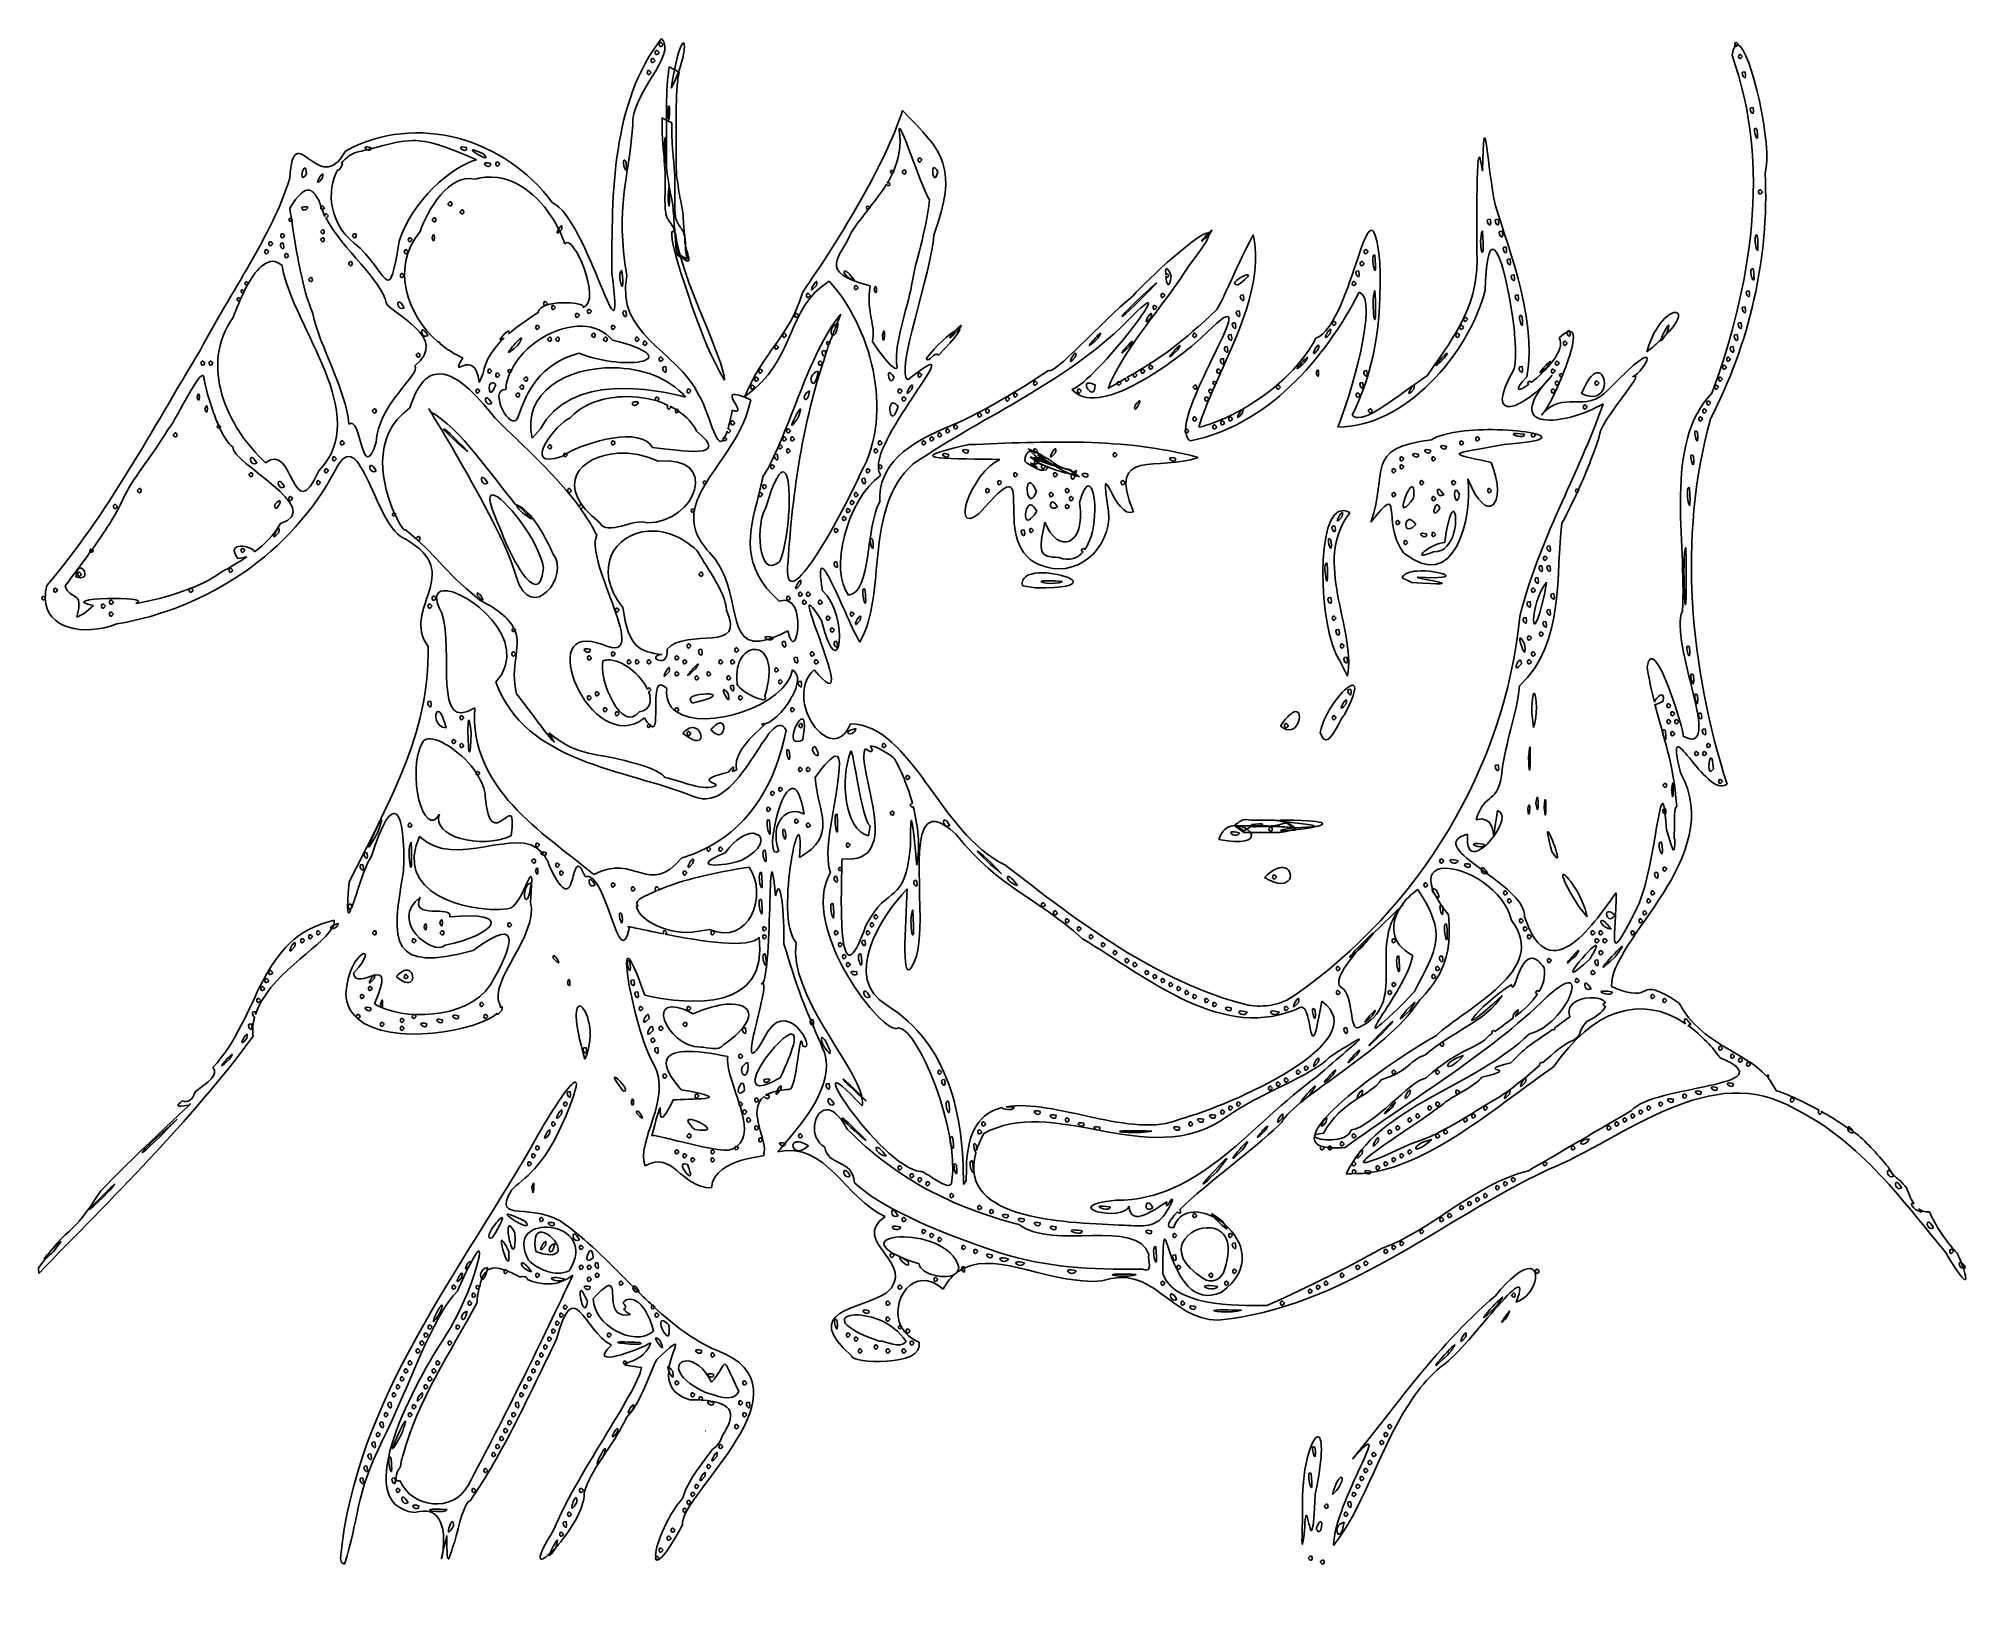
# Model space of a CAD drawing. Extents: x 2 to 648, y -12 to 512.
import ezdxf

# ---------------------------------------------------------------- set-up
doc = ezdxf.new("R2010")
doc.units = 0
doc.layers.add('Image', color=7, linetype='CONTINUOUS')

msp = doc.modelspace()

# ---------------------------------------------------------------- linework, layer by layer
at = {"layer": 'Image', "color": 7}
for points in [[(209.70898, 510.673154)], [(210.20125, 511.999296)], [(217.47461, 510.567685)], [(207.04102, 505.339169)], [(208.375, 508.005185)], [(569.61328, 509.528622)], [(571.04102, 506.673154)], [(205.70898, 501.339169)], [(572.88867, 500.887998)], [(212.72266, 489.362607)], [(575.55469, 488.887998)], [(211.48828, 478.860654)], [(289.75386, 481.891904)], [(576.27148, 481.993466)], [(112.83203, 475.116513)], [(127.05668, 477.889951)], [(143.02539, 475.600888)], [(146.85547, 474.723935)], [(296.375, 472.005185)], [(90.689453, 468.72198)], [(96.560547, 466.665341)], [(151.02539, 470.268857)], [(153.28125, 465.636044)], [(155.04102, 470.673154)], [(197.60352, 471.327451)], [(287.7793, 467.487607)], [(291.625, 468.005185)], [(301.20117, 468.73956)], [(92.324214, 461.241509)], [(212.7832, 461.995419)], [(577.70898, 461.339169)], [(91.642578, 455.600888)], [(96.529297, 454.77081)], [(139.625, 457.339169)], [(143.625, 454.673154)], [(279.83594, 455.448544)], [(83.041016, 446.673154)], [(86.285161, 451.600884)], [(96.958984, 448.005185)], [(107.625, 446.673154)], [(133.93359, 446.350888)], [(134.29102, 452.005185)], [(176.09375, 447.491513)], [(214.01172, 447.518856)], [(393.19727, 446.866513)], [(484.95508, 447.667294)], [(487.55469, 451.555966)], [(490.22266, 451.555966)], [(491.55469, 447.555966)], [(576.91992, 446.33331)], [(77.708984, 441.339169)], [(79.041016, 444.005185)], [(83.554688, 443.555966)], [(84.375, 440.005185)], [(96.958984, 445.339169)], [(124.375, 441.339169)], [(125.70898, 445.339169)], [(445.70898, 441.339169)], [(448.91992, 439.667294)], [(488.30469, 441.518857)], [(492.88867, 442.221982)], [(79.953125, 437.440732)], [(106.29102, 437.339169)], [(123.04102, 433.339169)], [(196.91992, 434.33331)], [(271.53125, 434.159482)], [(379.06832, 434.917296)], [(406.0918, 432.872368)], [(443.55469, 434.221982)], [(444.375, 437.339169)], [(494.22266, 438.221982)], [(495.55469, 432.887998)], [(575.54883, 434.999326)], [(70.478516, 427.466122)], [(71.865234, 430.095026)], [(92.958984, 432.005185)], [(259.04102, 426.673154)], [(261.89453, 430.665341)], [(275.04102, 429.339169)], [(281.93359, 429.016904)], [(376, 430.276669)], [(377.70898, 426.673154)], [(441.70898, 430.673154)], [(448.9707, 427.667294)], [(574.22266, 427.555966)], [(69.216797, 424.749324)], [(122.39453, 423.786435)], [(171.04102, 424.005185)], [(173.70898, 422.673154)], [(181.70898, 420.005185)], [(185.70898, 421.339169)], [(198.22266, 420.887998)], [(255.04102, 420.005185)], [(373.89453, 419.997385)], [(375.04102, 422.673154)], [(403.55469, 420.887998)], [(404.88867, 426.221982)], [(496.88867, 426.221982)], [(549.83789, 420.325498)], [(572.88867, 422.221982)], [(130.39453, 414.454404)], [(168.375, 416.005185)], [(183.7793, 415.721982)], [(193.70898, 416.005185)], [(268.88281, 416.479794)], [(284.70508, 414.067685)], [(309.80859, 414.819635)], [(310.24414, 415.913385)], [(402.22266, 416.888011)], [(433.89453, 414.665341)], [(435.04102, 417.339182)], [(477.70898, 416.005185)], [(479.04102, 418.673167)], [(497.60352, 419.327464)], [(571.55469, 416.888011)], [(163.25977, 411.721979)], [(172.95898, 412.005189)], [(175.625, 412.005189)], [(187.625, 413.339169)], [(191.625, 412.005189)], [(201.70898, 412.005189)], [(204.375, 410.673149)], [(248.375, 409.33917)], [(251.04102, 413.339169)], [(266.4082, 410.18097)], [(356.91016, 413.247369)], [(367.52734, 410.534479)], [(383.52734, 409.20031)], [(388.375, 413.339169)], [(399.55469, 408.88781)], [(400.88867, 412.887999)], [(429.89453, 409.33117)], [(476.375, 413.339169)], [(512.375, 410.673149)], [(545.83789, 412.17511)], [(568.88867, 408.88781)], [(570.22266, 412.887999)], [(56.375, 404.00519)], [(59.041016, 404.00519)], [(128.95898, 406.67296)], [(152.375, 401.33917)], [(159.77539, 400.8255)], [(194.08594, 401.80987)], [(209.70898, 405.33877)], [(211.55469, 402.22198)], [(243.04102, 401.33917)], [(262.625, 400.66729)], [(263.04102, 404.00519)], [(348.56055, 406.66496)], [(371.04102, 401.33917)], [(373.70898, 402.67315)], [(396.375, 401.33917)], [(398.22266, 404.8876)], [(426.19531, 405.2001)], [(429.93359, 401.0169)], [(446.22266, 400.888)], [(472.91016, 406.58096)], [(498.22266, 402.22198)], [(507.52734, 403.86847)], [(508.375, 401.33917)], [(509.70898, 404.00519)], [(565.70898, 402.67315)], [(567.04102, 405.33877)], [(56.511719, 399.25128)], [(148.375, 394.67315)], [(153.60156, 396.8021)], [(155.04102, 400.00496)], [(163.625, 396.00519)], [(164.95898, 398.67315)], [(219.04102, 394.67315)], [(240.375, 396.00519)], [(241.70898, 398.67315)], [(286.28516, 400.12042)], [(289.70898, 394.67315)], [(293.89453, 395.99719)], [(296.375, 400.00496)], [(335.04102, 397.33917)], [(349.70898, 394.67315)], [(353.38672, 396.69468)], [(362.72852, 396.65558)], [(388.95898, 396.00519)], [(395.80078, 396.80792)], [(416.375, 396.00519)], [(444.88867, 396.888)], [(508.375, 394.67315)], [(511.80469, 399.47003)], [(523.04102, 397.33917)], [(523.92188, 400.11042)], [(563.04102, 396.00519)], [(564.375, 398.67315)], [(55.267578, 393.0169)], [(57.933594, 389.01689)], [(114.29102, 388.00518)], [(151.72656, 391.78643)], [(162.29102, 393.33917)], [(195.57422, 392.02276)], [(202.30859, 390.26885)], [(256.48828, 387.97978)], [(259.74219, 394.03448)], [(287.94336, 389.97197)], [(291.04102, 392.00519)], [(319.04102, 388.00518)], [(325.70898, 392.00519)], [(328.375, 393.33917)], [(370.27148, 390.75714)], [(392.375, 392.00519)], [(443.04102, 393.33917)], [(447.625, 388.00518)], [(519.04102, 389.33916)], [(559.04102, 388.00518)], [(560.375, 390.67314)], [(62.236328, 381.69659)], [(132.85352, 387.03838)], [(137.20898, 381.33517)], [(215.83008, 387.21417)], [(233.70898, 384.00518)], [(252.375, 381.33917)], [(305.70898, 381.33917)], [(308.375, 382.67314)], [(316.375, 386.67314)], [(388.375, 385.33916)], [(395.04102, 382.67314)], [(397.70898, 384.00518)], [(400.375, 385.33916)], [(557.70898, 385.33916)], [(47.625, 380.00519)], [(103.04102, 377.33917)], [(172.95898, 376.00519)], [(193.70898, 377.33917)], [(230.86914, 377.69269)], [(249.70898, 376.00519)], [(251.04102, 378.67315)], [(253.70898, 378.67315)], [(283.04102, 377.33917)], [(297.70898, 377.33917)], [(300.375, 378.67315)], [(303.04102, 380.00519)], [(351.68945, 376.84698)], [(385.71094, 379.99542)], [(471.02539, 375.60089)], [(477.70898, 377.33917)], [(483.04102, 378.67315)], [(489.95703, 381.08127)], [(495.48438, 379.78253)], [(556.27148, 380.66134)], [(73.060547, 371.78621)], [(100.375, 372.00497)], [(113.06055, 369.1202)], [(177.4668, 372.50128)], [(195.51758, 373.17882)], [(247.04102, 369.33895)], [(248.88867, 372.88778)], [(252.375, 374.67315)], [(281.70898, 374.67315)], [(304.35742, 372.93468)], [(311.02539, 374.26867)], [(335.02539, 371.60067)], [(335.04102, 374.67315)], [(337.70898, 369.33895)], [(341.89453, 374.66515)], [(361.70898, 373.33898)], [(380.35742, 371.60067)], [(457.70898, 372.00497)], [(457.70898, 369.33895)], [(461.69141, 372.93468)], [(465.69141, 374.26867)], [(468.375, 372.00497)], [(554.9375, 372.66121)], [(72.958984, 366.67293)], [(82.394531, 363.78643)], [(95.041016, 364.00519)], [(97.708984, 368.00497)], [(150.39453, 365.1202)], [(225.17578, 363.44269)], [(244.375, 362.67315)], [(251.19141, 366.90536)], [(278.22266, 364.88778)], [(279.04102, 368.00497)], [(323.04102, 364.00519)], [(328.375, 366.67293)], [(333.22266, 363.26886)], [(341.70898, 366.67293)], [(349.07617, 367.36825)], [(351.02539, 366.26864)], [(353.05859, 362.23565)], [(364.375, 364.00519)], [(455.04102, 368.00497)], [(461.17969, 361.96026)], [(464.375, 364.00519)], [(475.04102, 364.00519)], [(27.041016, 356.00519)], [(35.625, 361.33917)], [(82.384766, 357.24347)], [(85.708984, 358.67315)], [(153.54492, 359.25128)], [(161.96484, 355.64579)], [(179.04102, 361.33917)], [(273.70898, 357.33917)], [(275.04102, 360.00519)], [(319.04102, 361.33917)], [(333.25781, 355.76686)], [(340.375, 360.00519)], [(341.08789, 356.92315)], [(345.70898, 361.33917)], [(345.70898, 356.00519)], [(347.04102, 358.67315)], [(455.04102, 360.00519)], [(468.375, 358.67315)], [(469.64258, 355.90749)], [(470.39453, 361.12042)], [(475.86719, 360.73956)], [(487.04102, 361.33917)], [(517.05469, 360.86261)], [(554.27539, 361.65167)], [(120.79102, 353.04792)], [(221.17185, 354.11261)], [(271.04102, 352.00515)], [(272.375, 354.67311)], [(435.55469, 348.88796)], [(437.89453, 353.33132)], [(438.48828, 354.02858)], [(456.375, 350.67311)], [(460.32227, 350.96804)], [(475.28125, 353.78054)], [(81.894531, 347.99719)], [(128.95898, 345.33899)], [(205.73633, 347.12024)], [(268.375, 348.00519)], [(280.27148, 344.66125)], [(331.55469, 347.55579)], [(333.70898, 348.00519)], [(433.60352, 344.66125)], [(459.04102, 344.00501)], [(464.35742, 346.26868)], [(468.375, 346.67297)], [(19.542969, 340.98761)], [(69.708984, 341.33899)], [(268.88867, 336.88782)], [(432.94336, 336.31751)], [(505.70898, 338.67297)], [(507.55469, 342.2218)], [(552.99029, 341.60852)], [(15.041016, 333.33899)], [(15.335938, 334.76477)], [(65.708984, 334.67297)], [(223.625, 333.33899)], [(256.56055, 330.66516)], [(336.29102, 333.12417)], [(337.94141, 330.48743)], [(463.04099, 333.76086)], [(503.55469, 331.55579)], [(504.88867, 335.55579)], [(506.44922, 329.99915)], [(507.55469, 335.55579)], [(3.84375, 324.55597)], [(7.041016, 328.00519)], [(25.708984, 324.00519)], [(52.375, 328.00519)], [(133.70898, 325.33917)], [(137.08008, 327.15948)], [(148.50586, 326.37823)], [(252.375, 325.33917)], [(256.375, 326.67315)], [(257.70898, 324.00519)], [(259.04102, 326.67315)], [(263.04102, 324.00519)], [(277.67578, 327.71808)], [(434.22266, 324.888)], [(500.88867, 323.55597)], [(501.70898, 328.00519)], [(508.88867, 326.22198)], [(23.041016, 322.67315)], [(25.708984, 320.00519)], [(132.375, 322.67315)], [(195.04102, 321.33917)], [(265.70898, 318.67315)], [(273.70898, 320.00519)], [(276.56055, 318.66515)], [(435.04102, 318.67315)], [(499.55469, 318.22179)], [(506.22266, 316.88781)], [(507.55469, 320.888)], [(160.82227, 314.35847)], [(245.67383, 310.85284)], [(251.55469, 310.22179)], [(267.04102, 314.67296)], [(268.88867, 310.22179)], [(436.88867, 314.22179)], [(497.46289, 311.27843)], [(500.375, 312.005)], [(504.375, 313.33898)], [(160.375, 306.67301)], [(184.35742, 307.6007)], [(185.70898, 305.33903)], [(192.16992, 303.99705)], [(193.70898, 306.67301)], [(199.04102, 304.00505)], [(201.70898, 304.00505)], [(205.70898, 304.00505)], [(215.04102, 305.33903)], [(217.70898, 304.00505)], [(219.04102, 309.33898)], [(223.55469, 307.5558)], [(229.70898, 304.00505)], [(233.70898, 304.00505)], [(235.04102, 308.005)], [(241.84766, 307.507)], [(255.55469, 304.88786)], [(260.375, 306.67301)], [(261.70898, 304.00505)], [(437.70898, 309.33898)], [(439.55469, 304.88786)], [(497.44922, 303.93265)], [(500.375, 304.00505)], [(501.70898, 306.67301)], [(553.60352, 308.66124)], [(212.56055, 301.3309)], [(215.04102, 300.00473)], [(221.70898, 298.67269)], [(222.19531, 302.53421)], [(225.70898, 300.00473)], [(232.375, 298.67269)], [(248.375, 301.3389)], [(249.70898, 297.33871)], [(554.9375, 299.32699)], [(185.70898, 292.00476)], [(188.375, 293.33876)], [(225.26758, 292.64733)], [(230.86328, 294.00868)], [(234.22266, 295.55551)], [(236.375, 292.00476)], [(256.88867, 296.88754)], [(440.88867, 294.22157)], [(441.34766, 295.52431)], [(502.37305, 292.72743)], [(556.27148, 292.66103)], [(132.88867, 290.22155)], [(135.11133, 286.72546)], [(143.04102, 285.33878)], [(191.04102, 288.00476)], [(195.04102, 286.67276)], [(253.70898, 288.00476)], [(257.0957, 284.24894)], [(422.32422, 286.70986)], [(435.04102, 285.33878)], [(439.22852, 290.66491)], [(547.04102, 289.33874)], [(548.375, 286.67276)], [(558.22266, 286.22159)], [(145.66016, 283.87198)], [(206.51367, 281.89167)], [(219.04102, 280.0048)], [(221.21484, 281.288)], [(230.03906, 282.93839)], [(256.95898, 282.67276)], [(275.36914, 281.07511)], [(419.04102, 282.67276)], [(545.60352, 280.66104)], [(547.04102, 284.0048)], [(548.375, 280.0048)], [(549.70898, 284.0048)], [(559.55469, 280.88761)], [(132.04492, 277.59659)], [(140.375, 277.33917)], [(143.04102, 276.00519)], [(252.27148, 273.99347)], [(261.55859, 274.97589)], [(268.20313, 271.75323)], [(273.49023, 273.50714)], [(280.66801, 275.13601)], [(284.375, 276.00519)], [(500.88086, 274.74737)], [(556.375, 273.33917)], [(559.04102, 273.33917)], [(560.375, 276.00519)], [(148.55859, 265.45597)], [(256.375, 268.00519)], [(259.04102, 268.00519)], [(292.375, 265.33917)], [(490.22266, 268.888)], [(561.54297, 271.24151)], [(247.04102, 260.00523)], [(249.70898, 261.33921)], [(253.74609, 260.99741)], [(546.29102, 262.67319)], [(548.72266, 262.69659)], [(564.375, 264.00519)], [(245.70898, 254.67319)], [(268.94336, 252.31769)], [(287.625, 253.33917)], [(490.00586, 253.56773)], [(500.70508, 255.40171)], [(503.43945, 258.07358)], [(506.05859, 257.22593)], [(545.91406, 254.18288)], [(116.45312, 250.54425)], [(125.70898, 249.33913)], [(240.68359, 245.98953)], [(245.67578, 250.38405)], [(250.9375, 247.32741)], [(255.04102, 250.67315)], [(259.04102, 249.33913)], [(301.93947, 249.87624)], [(305.06055, 250.45435)], [(401.03125, 246.43484)], [(401.52734, 248.51882)], [(411.18164, 249.11647)], [(414.29102, 248.00515)], [(421.92773, 250.40357)], [(506.81836, 246.53444)], [(111.55469, 239.55597)], [(126.29883, 242.9993)], [(168.375, 242.67315)], [(229.70898, 241.33917)], [(244.88281, 240.33331)], [(272.375, 242.67315)], [(315.875, 240.00128)], [(482.15234, 242.4505)], [(544.88281, 242.9993)], [(110.22266, 235.5558)], [(167.625, 237.33917)], [(170.80664, 238.64776)], [(175.04102, 236.005)], [(176.375, 233.33917)], [(217.70898, 233.33917)], [(220.56055, 237.33117)], [(239.48436, 234.65538)], [(243.58594, 232.99933)], [(270.51163, 234.10675)], [(418.1543, 234.55186)], [(471.04102, 237.33917)], [(474.36328, 237.1007)], [(479.02539, 235.6007)], [(484.55859, 233.93097)], [(543.55469, 232.888)], [(545.70898, 234.67298)], [(166.47852, 229.33331)], [(186.39453, 230.4544)], [(193.70898, 229.33917)], [(200.375, 228.00519)], [(268.88867, 231.55597)], [(295.55469, 230.22198)], [(326.19727, 231.49347)], [(415.04102, 232.00519)], [(463.375, 227.17901)], [(465.70898, 229.33917)], [(468.23242, 227.37416)], [(492.375, 226.67315)], [(511.95117, 232.16925)], [(541.70898, 226.67315)], [(129.375, 224.57159)], [(243.00977, 223.71808)], [(267.00977, 222.38409)], [(294.29688, 220.33331)], [(337.70898, 222.67315)], [(341.70898, 220.00519)], [(457.72652, 221.50324)], [(471.3066, 221.75697)], [(493.70898, 224.00519)], [(527.01953, 219.71417)], [(539.04102, 220.00519)], [(540.375, 224.00519)], [(95.041016, 213.33917)], [(100.34375, 215.14776)], [(100.587885, 216.85089)], [(114.29102, 213.33917)], [(131.26758, 215.68292)], [(136.59961, 217.0169)], [(136.95898, 213.33917)], [(159.04102, 216.00519)], [(196.27148, 219.32745)], [(227.04102, 213.33917)], [(244.375, 214.67315)], [(268.375, 213.33917)], [(279.04102, 213.33917)], [(280.375, 216.00519)], [(281.70898, 218.67315)], [(345.70898, 217.33917)], [(349.70898, 214.67315)], [(472.91992, 215.66732)], [(497.70898, 217.33917)], [(499.04102, 214.67315)], [(521.70898, 213.33917)], [(524.375, 213.33917)], [(524.86523, 216.8255)], [(535.04102, 213.33917)], [(537.70898, 217.33917)], [(87.228516, 209.33117)], [(89.708984, 210.67315)], [(92.375, 212.00519)], [(127.04102, 210.67315)], [(244.375, 212.00519)], [(269.70898, 209.33917)], [(278.22266, 210.22198)], [(353.70898, 212.00519)], [(357.70898, 209.33917)], [(448.01758, 211.94073)], [(455.04102, 210.67315)], [(500.375, 212.00519)], [(523.03125, 208.38976)], [(523.04102, 210.67315)], [(525.70898, 210.67315)], [(531.75391, 208.03624)], [(173.90625, 204.97173)], [(198.9375, 203.32718)], [(244.88281, 205.66709)], [(271.04102, 205.33897)], [(272.375, 202.67288)], [(276.88281, 205.66709)], [(361.70898, 206.67296)], [(365.70898, 204.00492)], [(368.375, 202.67288)], [(436.375, 201.3389)], [(456.91992, 204.99913)], [(469.70898, 201.3389)], [(471.55469, 204.88773)], [(507.04102, 204.00492)], [(516.91016, 206.58116)], [(523.55469, 203.5557)], [(524.375, 206.67296)], [(76.375, 194.67315)], [(77.708984, 197.33917)], [(79.041016, 200.00492)], [(112.375, 194.67315)], [(113.6543, 198.33917)], [(124.375, 198.67315)], [(125.27734, 200.11234)], [(179.26758, 197.0169)], [(200.88867, 196.888)], [(273.69141, 199.60062)], [(372.375, 200.00492)], [(375.04102, 198.67315)], [(377.70898, 197.33917)], [(380.375, 196.00519)], [(383.04102, 194.67315)], [(455.04102, 196.00519)], [(468.375, 198.67315)], [(516.375, 197.33917)], [(519.72656, 195.78643)], [(521.70898, 200.00492)], [(75.041016, 190.67306)], [(109.70898, 192.0051)], [(111.02539, 187.60062)], [(149.70898, 189.3389)], [(182.91406, 188.13382)], [(202.22266, 192.88791)], [(203.04102, 188.00492)], [(219.04102, 188.00492)], [(232.02734, 188.74515)], [(278.39453, 193.12042)], [(385.70898, 193.33917)], [(388.375, 192.0051)], [(392.375, 190.67306)], [(395.04102, 189.3389)], [(399.02539, 187.60062)], [(419.04102, 188.00492)], [(423.22852, 190.66506)], [(436.375, 193.33917)], [(453.70898, 193.33917)], [(462.34766, 189.376)], [(522.63281, 190.89767)], [(524.81836, 193.11642)], [(541.70898, 192.0051)], [(545.70898, 190.67306)], [(72.888672, 182.22196)], [(116.375, 182.67315)], [(123.04102, 184.0049)], [(123.04102, 181.33915)], [(127.04102, 185.33891)], [(129.69141, 182.26886)], [(135.02539, 183.6006)], [(140.35742, 184.93458)], [(151.04102, 185.33891)], [(205.44922, 185.26661)], [(206.7832, 181.26685)], [(209.70898, 181.33915)], [(218.29102, 182.67315)], [(238.22266, 180.88795)], [(260.79297, 181.75128)], [(403.69727, 186.43461)], [(414.36328, 186.43461)], [(428.27148, 187.32718)], [(439.55469, 180.88795)], [(448.86133, 186.53421)], [(454.75977, 182.89943)], [(71.228516, 178.66528)], [(207.04102, 177.33911)], [(253.27344, 178.68682)], [(263.97656, 177.5794)], [(443.78122, 177.03442)], [(471.625, 176.00513)], [(564.375, 174.67309)], [(66.195282, 171.86841)], [(184.88867, 174.22192)], [(208.88867, 174.22192)], [(217.71875, 172.92698)], [(236.37497, 172.00513)], [(239.09372, 169.29402)], [(425.70895, 168.00496)], [(429.8945, 170.66509)], [(443.57812, 173.24731)], [(478.66599, 171.53442)], [(568.37497, 172.00513)], [(571.04099, 170.67309)], [(573.70895, 169.33892)], [(194.44138, 164.29205)], [(211.04099, 165.33893)], [(237.15625, 162.31183)], [(246.30856, 163.60047)], [(266.22266, 162.22193)], [(303.04099, 166.67292)], [(304.88864, 163.55557)], [(416.375, 162.67315)], [(419.04099, 164.00495)], [(423.04099, 166.67292)], [(435.57809, 166.58112)], [(455.04099, 166.67292)], [(469.70895, 166.67292)], [(499.22849, 163.99695)], [(567.02539, 162.26883)], [(177.70898, 156.00519)], [(179.55469, 159.55577)], [(200.59961, 157.0167)], [(221.70898, 158.67295)], [(241.70898, 157.33897)], [(249.91992, 159.92901)], [(266.39453, 157.12022)], [(277.18357, 157.888)], [(306.2168, 156.33331)], [(403.04102, 156.00519)], [(413.70898, 161.33913)], [(429.01367, 161.37623)], [(444.56055, 159.99715)], [(455.52734, 155.86847)], [(460.56055, 159.99715)], [(469.70898, 156.00519)], [(476.375, 160.00515)], [(493.89453, 159.99715)], [(544.375, 156.00519)], [(547.02539, 156.9347)], [(552.375, 158.67295)], [(556.35742, 159.60067)], [(561.69141, 160.93483)], [(588.375, 157.33897)], [(48, 150.27667)], [(173.70898, 149.33898)], [(176.56055, 153.33115)], [(201.90625, 152.97177)], [(219.24219, 150.11046)], [(236.44727, 154.71216)], [(237.70898, 153.33915)], [(239.04102, 150.67277)], [(265.29688, 153.38995)], [(270.54102, 150.66677)], [(317.70898, 149.33898)], [(335.02539, 152.93467)], [(340.35742, 151.60051)], [(345.70898, 150.67277)], [(349.69141, 148.93468)], [(387.04102, 149.33898)], [(389.69141, 150.26867)], [(393.69141, 151.60051)], [(397.70898, 153.33915)], [(400.375, 154.67315)], [(417.89453, 151.99699)], [(432.56055, 150.66477)], [(460.375, 150.67277)], [(463.04102, 152.00499)], [(467.04102, 154.67315)], [(479.04102, 150.67277)], [(481.70898, 152.00499)], [(485.70898, 154.67315)], [(529.70898, 149.33898)], [(532.375, 150.67277)], [(535.04102, 152.00499)], [(537.70898, 153.33915)], [(540.375, 154.67315)], [(172.56055, 146.66496)], [(219.625, 145.33879)], [(241.70898, 148.005)], [(243.04102, 144.00519)], [(255.11523, 142.65166)], [(256.375, 145.33879)], [(307.54883, 144.33331)], [(316.375, 146.67296)], [(364.50195, 146.33879)], [(381.69141, 147.6007)], [(406.34766, 142.71026)], [(412.86133, 147.86828)], [(437.70898, 142.67316)], [(441.70898, 145.33879)], [(449.89453, 143.99719)], [(453.70898, 146.67296)], [(456.375, 148.005)], [(468, 143.42706)], [(469.70898, 145.33879)], [(472.375, 146.67296)], [(520.70117, 143.74329)], [(527.04102, 148.005)], [(607.24609, 147.34112)], [(165.70898, 136.00519)], [(167.04102, 138.673)], [(168.375, 141.33916)], [(215.04102, 140.00518)], [(217.70898, 138.673)], [(220.375, 137.33917)], [(227.04102, 140.00518)], [(227.04102, 137.33917)], [(234.74219, 140.70825)], [(250.76758, 141.3255)], [(282.19727, 140.82549)], [(314.2168, 136.33331)], [(399.17969, 136.98761)], [(434.64062, 140.6847)], [(441.70898, 136.00519)], [(444.56055, 139.99918)], [(452.375, 136.00519)], [(455.04102, 137.33917)], [(457.70898, 138.673)], [(460.375, 140.00518)], [(505.70898, 136.00519)], [(515.04102, 141.33916)], [(217.47461, 135.26295)], [(271.72656, 133.12037)], [(289.70898, 134.6731)], [(293.70898, 132.00514)], [(296.375, 130.6731)], [(299.04102, 129.33912)], [(308.27148, 135.32745)], [(447.49219, 132.39564)], [(449.70898, 134.6731)], [(492.375, 129.33912)], [(495.04102, 130.6731)], [(621.06055, 133.12037)], [(26.894531, 128.34693)], [(167.37109, 128.7356)], [(307.04102, 125.33912)], [(483.04102, 124.00514)], [(485.70898, 125.33912)], [(489.70898, 128.00514)], [(623.72656, 129.12037)], [(156.77148, 117.31372)], [(158.55078, 118.45631)], [(169.70898, 117.33912)], [(287.72656, 119.78638)], [(291.04102, 117.33912)], [(316.375, 121.33912)], [(320.375, 120.00514)], [(324.35742, 118.26881)], [(329.69141, 116.93481)], [(356.81836, 121.11646)], [(373.08789, 122.25709)], [(388.375, 118.6731)], [(395.11719, 117.44447)], [(471.04102, 117.33912)], [(473.70898, 118.6731)], [(477.70898, 121.33912)], [(480.375, 122.6731)], [(159.13477, 114.55786)], [(169.42383, 112.427)], [(172.35742, 115.60083)], [(173.13672, 114.03637)], [(181.06055, 111.78637)], [(287.69727, 114.43481)], [(297.70898, 113.33911)], [(300.375, 112.00513)], [(303.04102, 110.67309)], [(335.02539, 115.60083)], [(340.35742, 114.2688)], [(347.48438, 113.11645)], [(372.35742, 112.93481)], [(381.70898, 112.00513)], [(394.06055, 113.87817)], [(400.375, 112.00513)], [(464.375, 113.33911)], [(634.39453, 115.78637)], [(3.96875, 103.68097)], [(156.61133, 109.68481)], [(171.22852, 109.33111)], [(174.4082, 108.7022)], [(183.04102, 108.00494)], [(186.49023, 106.31158)], [(287.04102, 105.33892)], [(289.89844, 104.07522)], [(311.04102, 108.00494)], [(315.04102, 106.6729)], [(319.02539, 104.93462)], [(323.69727, 103.76662)], [(375.58594, 107.66704)], [(382.22266, 104.88772)], [(402.22266, 108.88775)], [(452.375, 106.6729)], [(455.04102, 108.00494)], [(457.70898, 109.33911)], [(641.70898, 106.6729)], [(143.22852, 98.66515)], [(146.0566, 101.75323)], [(151.95893, 100.66696)], [(158.46289, 99.47561)], [(163.53125, 102.1592)], [(168.375, 98.67315)], [(173.64648, 97.19445)], [(183.04102, 101.33889)], [(185.70898, 101.33889)], [(185.70898, 97.33898)], [(188.375, 98.67315)], [(188.88867, 102.2217)], [(301.70898, 97.33898)], [(311.56445, 100.50128)], [(329.03125, 102.43459)], [(346.36328, 99.76662)], [(361.74805, 98.34484)], [(383.04102, 101.33889)], [(394.29102, 98.67315)], [(401.70898, 100.00491)], [(437.70898, 98.67315)], [(443.04102, 101.33889)], [(445.70898, 102.67287)], [(500.06445, 100.19436)], [(503.04102, 100.00491)], [(645.20312, 102.28839)], [(140.375, 94.67296)], [(147.04102, 92.00503)], [(149.20902, 94.08695)], [(150.00977, 96.79006)], [(183.14062, 92.90346)], [(184.35742, 94.2687)], [(192.75977, 94.57726)], [(196.375, 96.005)], [(200.61716, 94.15322)], [(289.70898, 94.67296)], [(377.70898, 96.005)], [(381.06055, 91.78627)], [(392.3125, 94.52846)], [(399.04102, 96.005)], [(427.04102, 93.33901)], [(429.70898, 94.67296)], [(432.375, 96.005)], [(491.75391, 90.70424)], [(495.625, 92.00503)], [(145.07617, 86.03428)], [(145.70898, 89.33901)], [(176.375, 85.33917)], [(177.70898, 88.00503)], [(185.70898, 85.33917)], [(207.02341, 87.96963)], [(208.375, 85.33917)], [(274.07617, 84.65944)], [(277.69141, 86.26866)], [(285.70898, 89.33901)], [(285.70898, 84.00519)], [(384.375, 89.33901)], [(387.02539, 87.60073)], [(395.79492, 86.34096)], [(417.70898, 89.33901)], [(494.09961, 85.94448)], [(131.04102, 78.67315)], [(132.375, 81.33917)], [(141.70898, 81.33917)], [(173.70898, 80.00519)], [(175.04102, 82.67315)], [(192.375, 78.67315)], [(210.73438, 82.76495)], [(268.27148, 83.32745)], [(272.375, 78.67315)], [(290.42188, 80.83718)], [(292.375, 80.00519)], [(479.22852, 78.66515)], [(128.375, 73.33917)], [(129.70898, 76.00519)], [(139.04102, 76.00519)], [(169.70898, 72.00519)], [(171.04102, 74.6732)], [(172.375, 77.33917)], [(195.60156, 75.62628)], [(208.42969, 77.02276)], [(221.69141, 72.93487)], [(227.04102, 72.00519)], [(275.04102, 77.33917)], [(276.375, 73.33917)], [(281.70898, 74.6732)], [(285.70898, 73.33917)], [(291.04102, 73.33917)], [(293.70898, 76.00519)], [(475.75391, 74.7044)], [(124.375, 66.67291)], [(125.70898, 69.33893)], [(133.70898, 66.67291)], [(135.04102, 69.33893)], [(167.04102, 66.67291)], [(168.375, 69.33893)], [(198.60742, 68.70831)], [(212.58005, 66.06924)], [(218.67578, 69.34893)], [(225.69141, 64.93463)], [(120.375, 58.67291)], [(121.70898, 61.33893)], [(123.04102, 64.00495)], [(129.89453, 58.66491)], [(131.04102, 61.33893)], [(132.375, 64.00495)], [(163.04102, 58.67291)], [(164.375, 61.33893)], [(165.70898, 64.00495)], [(215.04102, 62.67291)], [(220.375, 58.67291)], [(237.70898, 62.67291)], [(117.70898, 52.00459)], [(119.55469, 55.55556)], [(125.70898, 52.00459)], [(127.04102, 54.67274)], [(160.375, 52.00459)], [(162.22266, 55.55556)], [(200.56055, 54.66474)], [(225.69141, 55.60046)], [(236.375, 56.00476)], [(237.70898, 52.00459)], [(239.55469, 55.55556)], [(115.04102, 45.33838)], [(116.88867, 48.8874)], [(124.45312, 49.21162)], [(157.70898, 46.67255)], [(159.04102, 49.33857)], [(195.22852, 46.66455)], [(224.82811, 45.9751)], [(235.04102, 48.00459)], [(452.375, 45.33838)], [(453.70898, 48.00459)], [(114.22266, 42.22119)], [(155.04102, 41.33838)], [(156.375, 44.0044)], [(229.70898, 41.33838)], [(428.27148, 40.66064)], [(429.72656, 43.9751)], [(451.04102, 42.67236)], [(111.55469, 34.21731)], [(112.88867, 38.21731)], [(119.00977, 37.04738)], [(151.04102, 33.33449)], [(153.70898, 38.67236)], [(190.72259, 37.52432)], [(225.70898, 34.66848)], [(228.56055, 38.66066)], [(445.70898, 33.33449)], [(447.04102, 36.00051)], [(448.375, 38.67236)], [(110.22266, 30.21731)], [(120.88867, 30.21731)], [(121.70898, 26.66848)], [(147.04102, 26.66848)], [(183.04102, 26.66848)], [(221.70898, 28.00051)], [(224.56055, 31.9927)], [(427.00977, 31.7134)], [(437.4375, 30.32668)], [(443.04102, 28.00051)], [(444.375, 30.66848)], [(123.72656, 23.78176)], [(127.02539, 20.9341)], [(132.82812, 19.60012)], [(181.33203, 23.4966)], [(217.70898, 20.00442)], [(219.04102, 22.66848)], [(220.375, 25.33449)], [(432.95898, 21.3384)], [(440.88867, 22.21731)], [(441.70898, 25.33449)], [(140, 15.50128)], [(178.22266, 15.5552)], [(179.04102, 18.67238)], [(213.70898, 13.33917)], [(430.80859, 15.6216)], [(438.625, 15.33331)], [(439.04102, 18.67238)], [(174.72649, 6.87393)], [(176.375, 12.00519)], [(209.70898, 6.67315)], [(212.375, 10.67315)], [(208.4902, 2.74307)], [(427.625, 4.00519)], [(431.625, 2.67315)]]:
    msp.add_lwpolyline(points, close=True, dxfattribs=at)
for points in [[(216.05901, 500.762351), (212.75693, 502.527756)], [(213.56656, 483.777775), (210.28642, 485.421248), (210.28642, 485.421248)], [(513.23619, 413.704404), (513.23633, 413.704404)], [(227.70898, 404.327449), (229.61328, 400.512999), (231.24414, 397.606749)], [(134.98433, 399.71027), (134.98438, 399.71003)], [(150.33984, 399.7044), (149.10156, 396.88604)], [(510.66211, 396.66925), (510.66011, 396.66325)], [(510.66611, 396.66725), (510.66211, 396.66925), (510.66211, 396.66925)], [(394.61904, 394.03263), (394.61914, 394.03253)], [(169.64258, 381.33331), (166.80273, 378.22198)], [(336.24199, 373.29508), (332.87202, 374.70824), (332.87202, 374.70824)], [(333.52888, 372.0195), (336.47883, 369.72809)], [(339.28891, 368.57972), (335.97223, 370.19973), (335.97223, 370.19973)], [(336.19968, 371.51951), (339.65504, 370.08826)], [(552.99023, 341.60852), (552.99223, 341.60852), (553.13285, 337.1261), (553.17975, 332.11243)], [(458.03125, 331.49133), (461.32422, 329.89954)], [(506.44922, 329.99915), (505.76758, 325.96204)], [(331, 328.85461), (335.36719, 328.17688)], [(20, 322.23175), (16.888672, 319.60089), (14.384766, 318.31573)], [(437.17773, 303.66725), (439.83203, 298.5696)], [(501.48828, 286.25478), (502.02344, 281.41884)], [(279.98047, 248.48956), (279.40625, 245.11456)], [(402.02215, 248.45282), (405.0458, 246.25597)], [(402.06319, 248.80029), (405.17231, 246.7929), (405.17231, 246.7929)], [(421.65192, 247.7765), (418.66547, 250.02257)], [(422.76294, 247.4456), (419.7376, 249.55014), (419.7376, 249.55014)], [(422.66602, 247.83715), (421.90234, 247.76685), (420.25977, 247.61451)], [(168.59961, 234.35089), (168.59961, 234.35069)], [(472.35354, 234.26887), (472.35352, 234.26869)], [(517.44336, 221.17901), (520.02344, 217.97003)], [(226.19922, 213.75303), (220.38086, 212.8253)], [(462.20312, 192.99347), (458.67578, 189.16534)], [(266.66602, 173.07934), (266.5, 172.11261)], [(181.33203, 162.67706), (181.332, 162.67666)], [(195.95309, 161.55182), (197.31833, 159.59088)], [(312.21484, 133.47), (312.16604, 129.79031), (311.19729, 128.44461)], [(1.632813, 100.46612), (1.669922, 98.62237)], [(136.48828, 87.97979), (136.48828, 87.97963)], [(102.66599, 3.15908), (103.05856, 1.87002), (104, 1.33331)]]:
    msp.add_lwpolyline(points, dxfattribs=at)
for points in [[(210.20117, 511.999326), (193.5496, 491.03028), (193.45866, 459.824528), (193.56055, 433.503232)], [(200.54305, 482.962186), (199.65648, 493.195442), (215.52513, 506.570013), (210.20125, 511.999296)], [(210.66602, 509.999326), (209.38855, 508.205647), (209.07046, 510.448943), (209.70898, 510.673154)], [(209.70898, 510.673154), (209.9219, 510.747892), (210.24019, 510.59721), (210.66602, 509.999326)], [(217.47461, 510.567685), (216.79662, 510.690447), (215.15259, 506.611527), (213.42773, 495.425107)], [(213.42773, 495.425107), (217.62188, 503.305734), (218.3463, 510.40985), (217.47461, 510.567685)], [(570.66602, 509.999325), (569.516, 511.614055), (569.21037, 510.038676), (569.61328, 509.528622)], [(208, 504.667294), (206.72253, 502.873605), (206.40228, 505.114957), (207.04102, 505.339169)], [(207.04102, 505.339169), (207.25393, 505.413908), (207.57418, 505.265184), (208, 504.667294)], [(209.33398, 507.33331), (208.05671, 505.539623), (207.73626, 507.780974), (208.375, 508.005185)], [(208.375, 508.005185), (208.58791, 508.079922), (208.90816, 507.931206), (209.33398, 507.33331)], [(568.54908, 506.419267), (581.69384, 469.226806), (574.92515, 429.307298), (561.77955, 393.27278)], [(569.61353, 509.528642), (569.19084, 509.003689), (568.81555, 508.100263), (568.54908, 506.419267)], [(569.61328, 509.528622), (569.90377, 509.889384), (570.21931, 510.035984), (570.56445, 509.929013)], [(570.5647, 509.929033), (570.08326, 509.32545), (569.79161, 509.303202), (569.61353, 509.528642)], [(572, 505.999326), (570.72253, 504.205631), (570.40228, 506.448941), (571.04102, 506.673154)], [(570.56445, 509.929013), (570.60705, 509.98243), (570.62105, 509.936163), (570.66602, 509.999325)], [(579.58619, 466.929033), (582.31775, 475.624809), (574.7361, 508.636199), (570.5647, 509.929033)], [(571.04102, 506.673154), (571.25393, 506.747893), (571.57418, 506.597215), (572, 505.999326)], [(206.66602, 500.667294), (205.38855, 498.873619), (205.07046, 501.114975), (205.70898, 501.339169)], [(205.70898, 501.339169), (205.9219, 501.413909), (206.24019, 501.265199), (206.66602, 500.667294)], [(212.75693, 502.527756), (212.44316, 500.581884), (212.2173, 498.627496), (212.05819, 496.663203)], [(215.27921, 494.989605), (215.4316, 496.928352), (215.64348, 498.859839), (216.05901, 500.762351)], [(572.88867, 500.887998), (573.89296, 496.361878), (570.20109, 501.209027), (572.88867, 500.887998)], [(212.05819, 496.663203), (211.91314, 494.442358), (211.8733, 492.216599), (211.8429, 489.991813)], [(215.10551, 488.326415), (215.10851, 490.548323), (215.12801, 492.771958), (215.27921, 494.989605)], [(488.71905, 458.456517), (486.50216, 472.31733), (485.41215, 491.060991), (484.96905, 467.647923)], [(104.33984, 474.370419), (95.480125, 457.95205), (87.062644, 486.641517), (85.724609, 465.311826)], [(173.57812, 457.118466), (158.01465, 478.394834), (128.12373, 487.418835), (104.33984, 474.370419)], [(210.28642, 485.421248), (210.30742, 485.130172), (210.32842, 484.839096), (210.34932, 484.54802)], [(210.34932, 484.54802), (210.34836, 482.737506), (210.37402, 480.926268), (210.45348, 479.117388)], [(211.8429, 489.991813), (211.822, 488.082993), (211.8469, 486.174104), (211.8479, 484.265184)], [(212.72266, 489.362607), (212.63386, 489.656628), (212.48428, 489.228491), (212.25977, 487.33331)], [(212.25977, 487.33331), (212.70837, 481.099429), (212.98913, 488.480564), (212.72266, 489.362607)], [(215.09851, 482.609215), (215.09551, 484.515009), (215.11061, 486.420644), (215.10551, 488.326415)], [(290.82237, 487.921201), (284.87864, 469.618043), (270.1864, 445.806719), (257.30283, 426.858701)], [(301.28526, 446.165341), (309.51397, 468.833034), (304.6959, 473.966931), (290.82237, 487.921201)], [(575.55469, 488.887998), (576.55899, 484.361879), (572.86711, 489.209026), (575.55469, 488.887998)], [(198.53328, 432.653592), (194.70191, 456.07862), (199.17042, 464.584101), (200.54305, 482.962186)], [(210.45348, 479.117388), (210.56294, 476.857566), (210.7785, 474.608932), (210.99255, 472.357084)], [(211.48828, 478.860654), (211.39638, 479.329842), (211.25673, 478.399667), (211.06641, 474.667294)], [(211.06641, 474.667294), (211.60597, 463.444755), (211.76395, 477.453048), (211.48828, 478.860654)], [(211.8479, 484.265184), (211.8549, 481.917288), (211.8637, 479.569293), (211.86, 477.221381)], [(213.62346, 482.880911), (213.60446, 483.179866), (213.58546, 483.478821), (213.56656, 483.777775)], [(213.70886, 477.478582), (213.62946, 479.278375), (213.63446, 481.079912), (213.62346, 482.880911)], [(215.09251, 475.574377), (215.08851, 477.919302), (215.09551, 480.264291), (215.09851, 482.609215)], [(287.7793, 467.487607), (289.62112, 471.575957), (290.53566, 476.047143), (289.66016, 481.399716)], [(289.66016, 481.399716), (289.66078, 481.676749), (289.69326, 481.836492), (289.75386, 481.891904)], [(289.75391, 481.891904), (290.66401, 482.723062), (297.93917, 460.091777), (299.86914, 458.081357)], [(484.96905, 467.647923), (482.73143, 484.266667), (483.18299, 452.354187), (483.07842, 440.968236)], [(576.91016, 481.58331), (577.64589, 474.85139), (575.29706, 481.83621), (576.27148, 481.993466)], [(576.27148, 481.993466), (576.41072, 482.015936), (576.61652, 481.899446), (576.91016, 481.58331)], [(102.92578, 470.155576), (104.59705, 472.375369), (106.74828, 473.857218), (109.06641, 474.165341)], [(109.06641, 474.165341), (110.13175, 474.414666), (110.69364, 474.578144), (111.64062, 474.815732)], [(111.64062, 474.815732), (110.80669, 475.236599), (110.28082, 476.134608), (112.88867, 475.555966)], [(112.83203, 475.116513), (112.41618, 475.009924), (112.07899, 474.925688), (111.64062, 474.815732)], [(111.64062, 474.815732), (112.14534, 474.561064), (112.70161, 474.49226), (112.83203, 475.116513)], [(112.83207, 475.116513), (118.73303, 476.628991), (122.98505, 477.881305), (127.05668, 477.889951)], [(112.88867, 475.555966), (112.91277, 475.353845), (112.86017, 475.251182), (112.83207, 475.116513)], [(127.05664, 477.889951), (132.0352, 477.900521), (137.53524, 476.209046), (148.17188, 471.407529)], [(144.88867, 475.555968), (145.12947, 473.540337), (142.46414, 475.112281), (143.02539, 475.600888)], [(143.02539, 475.600888), (143.21247, 475.763779), (143.75712, 475.806992), (144.88867, 475.555968)], [(150.66602, 473.33331), (153.74915, 469.983249), (146.35591, 474.349765), (146.85547, 474.723935)], [(146.85547, 474.723935), (147.02199, 474.848658), (148.06494, 474.529279), (150.66602, 473.33331)], [(210.99255, 472.357084), (211.09195, 470.449419), (211.33994, 468.550601), (211.3471, 466.640452)], [(211.86, 477.221381), (211.8468, 475.325701), (211.8458, 473.429982), (211.839, 471.534282)], [(214.25202, 470.719873), (214.02662, 472.969733), (213.81962, 475.219957), (213.70886, 477.478582)], [(215.11391, 469.865637), (215.10691, 471.768552), (215.10591, 473.671486), (215.09251, 475.574377)], [(297.33398, 471.33331), (296.05673, 469.53962), (295.73627, 471.780968), (296.375, 472.005185)], [(296.375, 472.005185), (296.58791, 472.079925), (296.90816, 471.931215), (297.33398, 471.33331)], [(85.724609, 465.311826), (79.948085, 446.301846), (65.772058, 426.883926), (55.798828, 407.81964)], [(91.277344, 466.573542), (88.900157, 463.321783), (89.899739, 468.624626), (90.689453, 468.72198)], [(90.689453, 468.72198), (90.952698, 468.75443), (91.194052, 468.207027), (91.277344, 466.573542)], [(96.666016, 465.33331), (93.527914, 461.597482), (95.740965, 466.175276), (96.560547, 466.665341)], [(96.560547, 466.665341), (96.833748, 466.828703), (96.952347, 466.537531), (96.666016, 465.33331)], [(109.3125, 441.876279), (98.277832, 449.591099), (98.016595, 461.193908), (101.84961, 468.206357)], [(101.84961, 468.206357), (101.97818, 466.924495), (104.22909, 471.132158), (102.92578, 470.155576)], [(148.17188, 471.407529), (140.20733, 469.499147), (126.30911, 457.320909), (122.37695, 444.204404)], [(129.33398, 447.374326), (131.75368, 454.559815), (139.34878, 467.114228), (147.48828, 464.891904)], [(147.48828, 464.891904), (149.49139, 465.456688), (151.4248, 465.686231), (153.28125, 465.636044)], [(152.88867, 470.221987), (153.12947, 468.206356), (150.46414, 469.780295), (151.02539, 470.268857)], [(151.02539, 470.268857), (151.21247, 470.431748), (151.75712, 470.472945), (152.88867, 470.221987)], [(153.28125, 465.636044), (163.8816, 465.349493), (171.86672, 455.996133), (175.7207, 448.198544)], [(156, 469.999326), (154.72252, 468.205623), (154.40228, 470.448939), (155.04102, 470.673154)], [(155.04102, 470.673154), (155.25393, 470.747894), (155.57418, 470.597234), (156, 469.999326)], [(198.24414, 470.917294), (198.97987, 464.185376), (196.62887, 471.170197), (197.60352, 471.327451)], [(197.60352, 471.327451), (197.74275, 471.349911), (197.9505, 471.233431), (198.24414, 470.917294)], [(211.3471, 466.640452), (211.3441, 464.820673), (211.34633, 463.000892), (211.3381, 461.181126)], [(211.839, 471.534282), (211.8218, 469.967473), (211.7772, 468.414865), (212.02571, 466.864492)], [(212.02571, 466.864492), (212.45929, 464.461146), (212.73738, 462.03406), (213.24717, 459.644907)], [(214.61356, 464.975794), (214.62056, 466.895858), (214.37322, 468.805124), (214.25202, 470.719873)], [(215.3277, 465.251587), (215.05197, 466.778614), (215.11105, 468.318332), (215.11391, 469.865637)], [(216.50861, 458.071938), (215.96178, 460.43996), (215.7121, 462.854086), (215.3277, 465.251587)], [(285.68945, 463.58331), (286.38816, 464.721679), (287.05425, 465.870313), (287.61328, 467.061826)], [(287.61328, 467.061826), (286.46899, 466.144444), (286.51061, 468.84598), (287.7793, 467.487607)], [(287.7793, 467.487607), (287.7168, 467.348791), (287.67799, 467.199729), (287.61328, 467.061826)], [(287.61328, 467.061826), (287.75044, 467.17179), (287.82817, 467.09204), (288, 467.33331)], [(288, 467.33331), (287.9021, 467.470817), (287.86597, 467.39481), (287.7793, 467.487607)], [(291.625, 468.005185), (291.41209, 468.079925), (291.09184, 467.931215), (290.66602, 467.33331)], [(290.66602, 467.33331), (291.94327, 465.53962), (292.26373, 467.780968), (291.625, 468.005185)], [(302.66602, 467.411435), (301.55086, 462.553225), (300.43388, 467.967202), (301.20117, 468.73956)], [(301.20117, 468.73956), (301.45693, 468.99702), (301.92148, 468.73736), (302.66602, 467.411435)], [(450.64677, 437.210423), (447.06351, 469.996413), (441.83365, 417.053994), (429.22881, 411.68113)], [(561.28736, 384.67903), (574.35112, 410.02802), (580.98803, 438.385052), (579.58619, 466.929033)], [(85.679683, 455.276665), (88.566347, 459.624778), (90.530697, 461.69431), (92.324214, 461.241509)], [(92.324219, 461.241509), (93.400333, 460.969829), (94.414877, 459.790185), (95.529297, 457.651665)], [(211.3381, 461.181126), (211.3321, 459.632355), (211.2931, 458.08303), (211.3431, 456.534635)], [(212.7832, 461.995419), (212.7, 462.412718), (212.55543, 461.861672), (212.33594, 459.33331)], [(212.33594, 459.33331), (212.73947, 450.776272), (213.03277, 460.743567), (212.7832, 461.995419)], [(213.24717, 459.644907), (213.8419, 457.286974), (214.08908, 454.869948), (214.2377, 452.449305)], [(214.63606, 454.873621), (214.60516, 456.420881), (214.59986, 457.968707), (214.60336, 459.516253)], [(214.60336, 459.516253), (214.60736, 461.336108), (214.61396, 463.155932), (214.61356, 464.975794)], [(279.83594, 455.448544), (281.86258, 458.035034), (283.83296, 460.579154), (285.49023, 463.223935)], [(285.49023, 463.223935), (286.84549, 461.638324), (286.89085, 464.607478), (285.68945, 463.58331)], [(578.66602, 460.667294), (577.38855, 458.873621), (577.07046, 461.114976), (577.70898, 461.339169)], [(577.70898, 461.339169), (577.9219, 461.413909), (578.24019, 461.265199), (578.66602, 460.667294)], [(86.363281, 451.120415), (85.18568, 450.014856), (85.164705, 452.509066), (86.285151, 451.600884)], [(86.285151, 451.600884), (86.098766, 452.813957), (85.864637, 454.095688), (85.679683, 455.276665)], [(89.777344, 455.555968), (89.536557, 453.540328), (92.203829, 455.112281), (91.642578, 455.600888)], [(91.642578, 455.600888), (91.455494, 455.763779), (90.908873, 455.806998), (89.777344, 455.555968)], [(95.529297, 457.651665), (95.657397, 457.000716), (95.997767, 456.33069), (96.216797, 455.671197)], [(96.216797, 455.671201), (96.038565, 455.268003), (96.117677, 454.764915), (96.529297, 454.77081)], [(96.216797, 455.671197), (96.377105, 456.033828), (96.696522, 456.228392), (97.333984, 455.333306)], [(96.529297, 454.77081), (96.412544, 455.072088), (96.316374, 455.371369), (96.216797, 455.671201)], [(97.333984, 455.333306), (96.97696, 454.831993), (96.736654, 454.773775), (96.529297, 454.770806)], [(96.529297, 454.770806), (96.828158, 453.999621), (97.090642, 453.234679), (97.490234, 452.456353)], [(97.490234, 452.456353), (97.335673, 453.096967), (97.68077, 454.0507), (98.666016, 452.66729)], [(98.666016, 452.66729), (98.25655, 452.092371), (97.958692, 451.963867), (97.746094, 452.018853)], [(139.625, 457.339169), (139.41209, 457.413909), (139.09184, 457.265199), (138.66602, 456.667294)], [(138.66602, 456.667294), (139.94328, 454.873611), (140.26374, 457.114974), (139.625, 457.339169)], [(143.625, 454.673154), (143.41209, 454.747894), (143.09184, 454.597234), (142.66602, 453.999326)], [(142.66602, 453.999326), (143.94329, 452.205621), (144.26374, 454.448938), (143.625, 454.673154)], [(193.56055, 433.503232), (198.03708, 396.82931), (185.60675, 451.72977), (173.57812, 457.118466)], [(211.3431, 456.534635), (211.404, 455.059023), (211.4207, 453.530455), (211.98533, 452.144268)], [(214.2377, 452.449305), (214.3071, 450.523778), (214.53835, 448.609123), (214.68156, 446.688335)], [(215.35857, 450.623925), (214.73382, 451.949562), (214.69381, 453.435362), (214.63606, 454.873621)], [(217.49312, 450.816354), (217.33511, 453.253966), (217.09884, 455.695244), (216.50861, 458.071938)], [(273.70117, 447.159482), (275.51169, 449.912076), (277.52068, 452.464017), (279.48828, 454.973935)], [(279.48828, 454.973935), (278.45992, 454.371339), (278.55307, 456.934184), (279.83594, 455.448544)], [(279.83594, 455.448544), (279.71514, 455.294401), (279.60942, 455.128464), (279.48828, 454.973935)], [(279.48828, 454.973935), (279.65496, 455.071609), (279.7726, 455.014013), (280, 455.33331)], [(280, 455.33331), (279.9271, 455.435684), (279.9026, 455.37134), (279.83594, 455.448544)], [(299.86914, 458.081357), (298.61226, 446.414892), (295.24432, 438.345425), (293.88672, 429.33331)], [(499.79522, 398.82566), (503.88103, 418.98284), (491.6608, 446.276682), (488.71905, 458.456517)], [(84, 445.999326), (82.722548, 444.205622), (82.40228, 446.448938), (83.041016, 446.673154)], [(83.041016, 446.673154), (83.253907, 446.747894), (83.574177, 446.597234), (84, 445.999326)], [(86.285156, 451.600884), (86.309506, 451.442372), (86.338856, 451.279357), (86.363286, 451.120415)], [(86.666021, 451.333306), (86.496519, 451.571307), (86.420927, 451.490848), (86.285161, 451.600884)], [(93.416016, 419.999322), (89.824632, 428.43622), (88.037515, 440.223979), (86.363281, 451.120415)], [(86.363286, 451.120415), (86.476732, 451.226921), (86.531246, 451.144065), (86.666021, 451.333306)], [(96.958984, 448.005185), (96.746094, 448.079924), (96.425824, 447.931197), (96, 447.33331)], [(96, 447.33331), (97.277447, 445.539628), (97.597719, 447.780969), (96.958984, 448.005185)], [(97.746094, 452.018853), (103.30237, 441.623365), (116.69934, 430.799356), (117.98047, 423.524712)], [(107.625, 446.673154), (107.41209, 446.747894), (107.09184, 446.597234), (106.66602, 445.999326)], [(106.66602, 445.999326), (107.94329, 444.205623), (108.26374, 446.448939), (107.625, 446.673154)], [(135.33203, 410.46808), (125.22328, 419.228128), (119.22116, 434.994516), (129.33398, 447.374326)], [(134.29102, 452.005185), (134.0781, 452.079925), (133.75981, 451.931215), (133.33398, 451.33331)], [(133.33398, 451.33331), (134.61145, 449.539637), (134.92954, 451.780971), (134.29102, 452.005185)], [(133.93359, 446.350888), (133.80021, 446.463867), (133.60074, 446.237119), (133.33398, 445.33331)], [(133.33398, 445.33331), (134.13426, 442.62188), (134.33373, 446.011951), (133.93359, 446.350888)], [(175.7207, 448.198544), (175.06217, 447.10372), (174.89775, 446.311858), (176.09375, 447.491513)], [(175.7207, 448.198544), (176.37321, 449.283363), (177.18525, 450.182853), (176.66602, 447.999326)], [(176.09375, 447.491513), (175.98598, 447.721776), (175.83606, 447.965185), (175.7207, 448.198544)], [(176.66602, 447.999326), (176.2928, 447.555025), (176.32693, 447.721509), (176.09375, 447.491513)], [(176.09375, 447.491513), (176.79937, 445.983895), (177.38212, 444.534648), (177.74805, 443.253232)], [(177.74805, 443.253232), (180.3842, 447.444841), (190.45307, 424.094697), (183.93555, 422.032529)], [(214.01172, 447.518856), (211.06939, 448.319782), (222.77685, 413.456575), (227.70898, 404.327449)], [(211.98533, 452.144268), (212.57503, 450.927912), (213.50662, 449.924648), (214.12385, 448.717946)], [(214.80273, 446.864559), (214.47002, 447.25316), (214.20787, 447.465459), (214.01172, 447.518856)], [(214.12385, 448.717946), (214.69549, 447.382117), (214.91916, 446.028447), (214.86034, 444.570582)], [(214.68156, 446.688335), (214.60226, 444.900949), (215.10155, 443.23867), (215.60778, 441.55095)], [(231.24414, 397.606749), (231.25424, 404.678919), (216.69682, 431.424235), (214.80273, 446.864559)], [(217.47417, 447.172148), (216.90973, 448.4089), (216.01277, 449.442444), (215.35857, 450.623925)], [(218.132, 442.922443), (218.1903, 444.402271), (218.01665, 445.796487), (217.47417, 447.172148)], [(217.96472, 445.04443), (217.83721, 446.971108), (217.54836, 448.884654), (217.49312, 450.816354)], [(280, 429.255185), (261.75024, 433.819317), (270.35348, 438.881767), (273.70117, 447.159482)], [(292.63487, 397.82159), (288.05623, 399.85772), (300.66177, 434.12293), (301.28526, 446.165341)], [(393.19765, 446.866633), (390.9805, 447.899031), (372.93294, 431.682288), (368, 425.852841)], [(386.78944, 436.077571), (391.36809, 441.944867), (393.21073, 444.981859), (393.39296, 446.23968)], [(393.39296, 446.23968), (389.10086, 442.173304), (391.49889, 445.139286), (393.19765, 446.866633)], [(393.50391, 446.33331), (395.06381, 448.606871), (394.25128, 447.938488), (393.19727, 446.866513)], [(393.19727, 446.866513), (393.37765, 446.782003), (393.44054, 446.570586), (393.39258, 446.23956)], [(393.39258, 446.23956), (393.46908, 446.31206), (393.42288, 446.25608), (393.50391, 446.33331)], [(395.80116, 396.80803), (402.81603, 412.60382), (411.76062, 430.197165), (408.19569, 446.325608)], [(408.19569, 446.325608), (401.37965, 432.979594), (397.65945, 423.324414), (395.88319, 421.147873)], [(484.95508, 447.667294), (486.01721, 433.581336), (483.14232, 443.871989), (484.95508, 447.667294)], [(487.55469, 451.555966), (488.55898, 447.029868), (484.86711, 451.877017), (487.55469, 451.555966)], [(490.22266, 451.555966), (491.22695, 447.029868), (487.53508, 451.877017), (490.22266, 451.555966)], [(491.55469, 447.555966), (492.55898, 443.029868), (488.86711, 447.877017), (491.55469, 447.555966)], [(576.91992, 446.33331), (578.15053, 434.533454), (574.84227, 446.24952), (576.91992, 446.33331)], [(78.666016, 440.667294), (77.388564, 438.873612), (77.07027, 441.114975), (77.708984, 441.339169)], [(77.708984, 441.339169), (77.921896, 441.413909), (78.240193, 441.265199), (78.666016, 440.667294)], [(80, 443.33331), (78.722553, 441.539627), (78.402281, 443.780969), (79.041016, 444.005185)], [(79.041016, 444.005185), (79.253906, 444.079924), (79.574176, 443.931197), (80, 443.33331)], [(83.554688, 443.555966), (84.55894, 439.029869), (80.867152, 443.877016), (83.554688, 443.555966)], [(85.333984, 439.33331), (84.056555, 437.539627), (83.736285, 439.780969), (84.375, 440.005185)], [(84.375, 440.005185), (84.587912, 440.079925), (84.908182, 439.931194), (85.333984, 439.33331)], [(96.958984, 445.339169), (96.746094, 445.413909), (96.425823, 445.265199), (96, 444.667294)], [(96, 444.667294), (97.277449, 442.873612), (97.597719, 445.114975), (96.958984, 445.339169)], [(122.37695, 444.204404), (118.68453, 423.222456), (119.35966, 431.285794), (109.3125, 441.876279)], [(125.33398, 440.667294), (124.05673, 438.873621), (123.73627, 441.114976), (124.375, 441.339169)], [(124.375, 441.339169), (124.58791, 441.413909), (124.90816, 441.265199), (125.33398, 440.667294)], [(126.66602, 444.667294), (125.38854, 442.873604), (125.07046, 445.114974), (125.70898, 445.339169)], [(125.70898, 445.339169), (125.9219, 445.413909), (126.24019, 445.265209), (126.66602, 444.667294)], [(214.86034, 444.570582), (214.93934, 442.909145), (214.95764, 441.211545), (215.44147, 439.607413)], [(215.44147, 439.607413), (216.57556, 438.886219), (217.66045, 438.0811), (218.84373, 437.443829)], [(215.60778, 441.55095), (215.71447, 441.122075), (215.88362, 440.482076), (215.9603, 440.033315)], [(215.9328, 439.465686), (215.8797, 439.550406), (215.79666, 439.803418), (215.8877, 439.762185)], [(215.8877, 439.762185), (216.92187, 439.293942), (217.88123, 438.67551), (218.87799, 438.132173)], [(215.9603, 440.033315), (215.9922, 439.84659), (216.0333, 439.305145), (215.9328, 439.465686)], [(218.93311, 439.978268), (218.4217, 441.643375), (217.86167, 443.271231), (217.96472, 445.04443)], [(218.87799, 438.132173), (218.17916, 439.604306), (218.20288, 441.322873), (218.132, 442.922443)], [(219.34395, 437.91357), (219.42695, 438.60352), (218.95362, 439.301387), (218.93311, 439.978268)], [(446.66602, 440.667294), (445.38854, 438.873605), (445.07046, 441.114974), (445.70898, 441.339169)], [(445.70898, 441.339169), (445.9219, 441.413909), (446.24019, 441.265209), (446.66602, 440.667294)], [(448.91992, 439.667294), (450.15056, 427.867422), (446.84224, 439.583524), (448.91992, 439.667294)], [(483.07842, 440.968236), (484.06161, 423.539769), (476.78092, 413.980006), (466.45928, 399.14792)], [(485.89062, 427.741513), (486.19602, 437.333278), (487.12489, 441.241093), (488.30469, 441.518857)], [(488.30469, 441.518857), (491.84386, 442.352128), (497.6395, 410.51153), (495.60547, 401.43683)], [(492.88867, 442.221982), (493.89296, 437.695862), (490.20109, 442.543033), (492.88867, 442.221982)], [(71.865234, 430.095029), (73.321732, 432.549461), (74.962561, 434.820598), (76.730469, 436.153622)], [(76.730469, 436.153622), (76.971233, 436.112762), (77.11068, 436.197092), (77.173828, 436.448544)], [(77.173828, 436.448544), (78.084539, 437.049406), (79.014002, 437.440246), (79.953125, 437.440732)], [(79.953125, 437.440732), (81.009605, 437.441279), (82.073886, 437.002817), (83.123047, 435.991513)], [(83.123047, 435.991513), (86.972555, 414.725773), (113.51987, 386.049), (95.490234, 367.30597)], [(106.29102, 437.339169), (106.0781, 437.413909), (105.75981, 437.265199), (105.33398, 436.667294)], [(105.33398, 436.667294), (106.61145, 434.873621), (106.92954, 437.114976), (106.29102, 437.339169)], [(124, 432.667294), (122.72253, 430.873611), (122.40228, 433.114974), (123.04102, 433.339169)], [(123.04102, 433.339169), (123.25393, 433.413909), (123.57417, 433.265199), (124, 432.667294)], [(196.91992, 434.33331), (198.15053, 422.533458), (194.84227, 434.24952), (196.91992, 434.33331)], [(218.84373, 437.443829), (219.08536, 437.313695), (219.33, 437.797569), (219.34395, 437.91357)], [(271.53125, 434.159482), (270.77899, 434.072012), (271.73103, 431.821698), (274.66602, 431.169248)], [(274.66602, 431.169248), (273.04718, 433.485155), (271.9826, 434.211962), (271.53125, 434.159482)], [(367.92383, 419.262998), (385.04281, 436.321511), (355.49262, 397.09012), (347.50391, 394.54425)], [(359.72499, 394.91155), (364.48573, 408.03965), (378.99348, 423.278301), (386.78944, 436.077571)], [(378.94723, 432.864562), (378.90683, 433.714363), (378.85693, 434.645387), (379.06832, 434.917296)], [(378.92383, 432.485656), (380.19068, 431.204111), (380.19696, 434.081705), (378.94723, 432.864562)], [(379.06836, 434.917296), (379.34931, 435.278758), (379.89338, 434.800556), (380.80078, 432.608703)], [(390.72852, 411.7005), (414.42887, 435.608097), (385.83883, 394.39694), (385.56836, 381.04425)], [(403.19336, 429.559868), (399.68126, 429.658468), (404.45261, 432.541234), (406.0918, 432.872368)], [(406.0918, 432.872368), (407.07531, 433.071062), (406.93178, 432.351563), (403.19336, 429.559868)], [(443.55469, 434.221982), (444.55898, 429.695862), (440.86711, 434.543033), (443.55469, 434.221982)], [(441.35381, 385.98777), (448.51496, 400.24849), (451.35219, 416.108426), (450.64677, 437.210423)], [(445.33398, 436.667294), (444.05673, 434.873621), (443.73627, 437.114976), (444.375, 437.339169)], [(444.375, 437.339169), (444.58791, 437.413909), (444.90816, 437.265199), (445.33398, 436.667294)], [(494.22266, 438.221982), (495.22695, 433.695862), (491.53508, 438.543033), (494.22266, 438.221982)], [(495.55469, 432.887998), (496.55898, 428.361878), (492.86711, 433.209027), (495.55469, 432.887998)], [(575.54883, 434.999326), (576.94866, 426.090353), (573.23582, 435.430412), (575.54883, 434.999326)], [(69.103516, 424.505185), (67.740822, 423.067503), (67.762524, 426.537768), (69.216797, 424.749326)], [(70.294922, 427.073544), (69.122034, 426.102957), (69.166794, 428.936173), (70.478516, 427.466122)], [(69.216797, 424.749326), (69.568595, 425.537133), (69.878973, 426.238553), (70.294922, 427.073544)], [(70.478516, 427.466122), (70.406466, 427.324422), (70.365281, 427.214789), (70.294922, 427.073544)], [(70.294922, 427.073544), (70.427928, 427.18361), (70.501059, 427.101691), (70.666016, 427.33331)], [(71.640625, 429.747372), (70.435068, 428.725725), (70.486259, 431.753048), (71.865234, 430.095029)], [(70.478516, 427.466122), (70.895304, 428.286047), (71.172316, 428.940167), (71.640625, 429.747372)], [(70.666016, 427.33331), (70.582346, 427.450798), (70.553968, 427.38156), (70.478516, 427.466122)], [(71.865234, 430.095029), (71.793454, 429.974065), (71.711342, 429.869267), (71.640625, 429.747372)], [(71.640625, 429.747372), (71.770323, 429.857287), (71.840389, 429.775212), (72, 429.999326)], [(72, 429.999326), (71.93995, 430.083646), (71.92105, 430.027916), (71.865234, 430.095026)], [(92.958984, 432.005185), (92.746094, 432.079923), (92.425823, 431.931197), (92, 431.33331)], [(92, 431.33331), (93.277451, 429.539629), (93.59772, 431.78097), (92.958984, 432.005185)], [(222.69149, 392.67117), (214.57476, 408.52353), (194.79711, 412.59873), (198.53328, 432.653592)], [(238.02744, 392.19659), (255.43798, 404.26183), (251.6738, 422.076255), (266.32237, 430.764951)], [(257.30283, 426.858701), (252.81876, 411.9586), (244.28123, 407.37638), (238.02744, 392.19659)], [(260, 425.999326), (258.72253, 424.205614), (258.40228, 426.448937), (259.04102, 426.673154)], [(262, 429.33331), (258.86184, 425.597483), (261.07493, 430.175277), (261.89453, 430.665341)], [(259.04102, 426.673154), (259.25393, 426.747894), (259.57418, 426.597234), (260, 425.999326)], [(261.89453, 430.665354), (262.16773, 430.828443), (262.28635, 430.537532), (262, 429.33331)], [(266.32237, 430.764951), (279.61374, 416.433938), (288.59586, 387.11206), (276.74033, 366.50909)], [(276, 428.667294), (274.72253, 426.873619), (274.40228, 429.114975), (275.04102, 429.339169)], [(275.04102, 429.339169), (275.25393, 429.413909), (275.57418, 429.265199), (276, 428.667294)], [(280.73047, 410.66729), (282.11597, 415.597693), (278.5383, 420.246778), (280, 429.255185)], [(281.93359, 429.016904), (281.80021, 429.129883), (281.60074, 428.903135), (281.33398, 427.999326)], [(281.33398, 427.999326), (282.13426, 425.287875), (282.33373, 428.677967), (281.93359, 429.016904)], [(293.88672, 429.33331), (292.38052, 421.57039), (288.0066, 409.20611), (288.86719, 403.29034)], [(376, 430.276669), (358.86691, 412.54482), (362.03679, 418.208683), (376, 430.276669)], [(378.66602, 425.999326), (377.38854, 424.205614), (377.07046, 426.448937), (377.70898, 426.673154)], [(377.70898, 426.673154), (377.9219, 426.747894), (378.24019, 426.597234), (378.66602, 425.999326)], [(380.80078, 432.608703), (380.05296, 427.396209), (379.14028, 430.032742), (378.92383, 432.485656)], [(387.23633, 377.33331), (412.8401, 382.44227), (432.20154, 404.68566), (443.69922, 427.065732)], [(404.88867, 426.221982), (405.89296, 421.695865), (402.20109, 426.543033), (404.88867, 426.221982)], [(436.51758, 381.94073), (458.94877, 381.91353), (480.23561, 406.19951), (485.89062, 427.741513)], [(443.69922, 427.065732), (450.65508, 425.288906), (440.48708, 391.35405), (436.51758, 381.94073)], [(442.66602, 429.999326), (441.38854, 428.205614), (441.07046, 430.448937), (441.70898, 430.673154)], [(441.70898, 430.673154), (441.9219, 430.747894), (442.24019, 430.597234), (442.66602, 429.999326)], [(448.9707, 427.667294), (449.92005, 407.4877), (447.18395, 424.339719), (448.9707, 427.667294)], [(496.88867, 426.221982), (497.89296, 421.695865), (494.20109, 426.543033), (496.88867, 426.221982)], [(574.22266, 427.555966), (575.22696, 423.029877), (571.5351, 427.877009), (574.22266, 427.555966)], [(66.771484, 418.637998), (66.274993, 417.534816), (67.421871, 420.698929), (69.103516, 424.505185)], [(69.216797, 424.749326), (69.179837, 424.666566), (69.139707, 424.587106), (69.103516, 424.505185)], [(69.103516, 424.505185), (69.193586, 424.600205), (69.231612, 424.523555), (69.333984, 424.667294)], [(69.333984, 424.667294), (69.281964, 424.740334), (69.265644, 424.689254), (69.216797, 424.749324)], [(105.47656, 382.981746), (104.54422, 394.527486), (95.751184, 408.764596), (93.416016, 419.999322)], [(117.98047, 423.524712), (119.50112, 419.849191), (139.57708, 412.110556), (127.60547, 402.440726)], [(124, 421.921201), (121.90265, 420.735675), (121.33476, 424.111951), (122.39453, 423.786435)], [(122.39453, 423.786435), (122.74779, 423.67793), (123.28116, 423.15849), (124, 421.921201)], [(168.85352, 420.348935), (166.86083, 418.875652), (162.79063, 416.460509), (158.95508, 413.12823)], [(183.93555, 422.032529), (184.76187, 424.009268), (169.48337, 424.741194), (168.85352, 420.348935)], [(171.04102, 424.005185), (170.40228, 423.780968), (170.72253, 421.53962), (172, 423.33331)], [(172, 423.33331), (171.57418, 423.931199), (171.25393, 424.079924), (171.04102, 424.005185)], [(174.66602, 421.999326), (173.38855, 420.205631), (173.07046, 422.44894), (173.70898, 422.673154)], [(173.70898, 422.673154), (173.9219, 422.747894), (174.24019, 422.597234), (174.66602, 421.999326)], [(182.66602, 419.33331), (181.38855, 417.539635), (181.07046, 419.78097), (181.70898, 420.005185)], [(181.70898, 420.005185), (181.9219, 420.079925), (182.24019, 419.931215), (182.66602, 419.33331)], [(186.66602, 420.667294), (185.38855, 418.873619), (185.07046, 421.114976), (185.70898, 421.339169)], [(185.70898, 421.339169), (185.9219, 421.413909), (186.24019, 421.265199), (186.66602, 420.667294)], [(198.22266, 420.887998), (199.22695, 416.361881), (195.53508, 421.209027), (198.22266, 420.887998)], [(256, 419.33331), (254.72253, 417.53962), (254.40228, 419.780968), (255.04102, 420.005185)], [(255.04102, 420.005185), (255.25393, 420.079924), (255.57418, 419.931199), (256, 419.33331)], [(368, 425.852841), (357.13515, 417.052808), (341.38727, 398.99445), (339.6875, 400.90362)], [(395.88319, 421.147873), (384.33573, 410.21641), (377.98819, 405.64251), (368.43007, 399.96623)], [(374, 418.667307), (370.86184, 414.931484), (373.07493, 419.507322), (373.89453, 419.997385)], [(373.89453, 419.997385), (374.16773, 420.160747), (374.28635, 419.871529), (374, 418.667307)], [(376, 421.999326), (374.72252, 420.205623), (374.40228, 422.448939), (375.04102, 422.673154)], [(375.04102, 422.673154), (375.25393, 422.747894), (375.57418, 422.597234), (376, 421.999326)], [(403.55469, 420.887998), (404.55898, 416.361881), (400.86711, 421.209027), (403.55469, 420.887998)], [(549.83789, 420.325498), (547.88183, 420.744849), (542.64692, 416.77687), (540, 407.16534)], [(544.66797, 411.16925), (545.1198, 412.8968), (548.95186, 419.950577), (546.66602, 413.33331)], [(545.83789, 412.17511), (550.8207, 417.075203), (551.33571, 420.004369), (549.83789, 420.325498)], [(572.88867, 422.221982), (573.89296, 417.695864), (570.20109, 422.543034), (572.88867, 422.221982)], [(77.630859, 370.01495), (64.677282, 381.88647), (55.258293, 402.81173), (66.771484, 418.637998)], [(132, 412.58722), (129.90266, 411.40166), (129.33476, 414.779896), (130.39453, 414.454404)], [(130.39453, 414.454404), (130.74779, 414.345899), (131.28116, 413.824443), (132, 412.58722)], [(158.95508, 413.12823), (159.67396, 414.379959), (158.73709, 415.084949), (156, 411.16925)], [(159.77539, 400.8255), (163.79163, 409.25564), (174.58435, 416.129623), (183.7793, 415.721982)], [(169.33398, 415.33331), (168.05671, 413.539628), (167.73626, 415.78097), (168.375, 416.005185)], [(168.375, 416.005185), (168.58791, 416.079925), (168.90816, 415.931215), (169.33398, 415.33331)], [(183.7793, 415.721982), (187.58533, 415.553235), (191.09733, 414.143185), (193.70508, 411.08917)], [(194.66602, 415.33331), (193.38855, 413.539636), (193.07046, 415.780971), (193.70898, 416.005185)], [(193.70898, 416.005185), (193.9219, 416.079925), (194.24019, 415.931215), (194.66602, 415.33331)], [(270.16411, 419.743466), (259.17243, 406.63756), (253.26013, 380.47775), (244.12505, 365.24542)], [(267.4063, 412.72198), (266.65862, 413.1342), (266.59269, 415.675411), (268.88286, 416.479794)], [(267.40625, 412.72198), (267.93916, 412.42817), (268.77376, 413.21929), (269.29297, 416.667294)], [(268.88281, 416.479794), (268.37784, 415.229471), (267.88244, 413.977218), (267.40625, 412.72198)], [(269.29297, 416.667294), (269.12117, 416.631484), (269.03327, 416.532641), (268.88281, 416.479794)], [(268.88286, 416.479794), (269.32138, 417.56559), (269.70329, 418.661338), (270.16411, 419.743466)], [(282.75205, 368.72784), (282.58803, 381.21013), (315.27864, 415.908329), (292.63487, 397.82159)], [(284.70508, 414.067685), (284.60282, 414.286377), (284.41346, 414.026215), (284.10547, 412.77862)], [(284.10547, 412.77862), (284.53274, 408.43373), (285.01184, 413.41163), (284.70508, 414.067685)], [(294.42188, 369.65948), (318.79608, 386.18508), (347.15091, 397.52539), (367.92383, 419.262998)], [(308.85352, 414.505182), (306.60665, 413.218227), (301.74363, 408.979417), (298.70898, 404.837217)], [(302.88086, 406.009087), (309.07985, 412.389557), (310.5512, 414.725762), (309.80859, 414.819635)], [(309.50391, 414.333307), (304.75491, 409.734647), (306.99194, 412.531467), (308.85352, 414.505182)], [(310.24414, 415.913385), (309.96442, 415.705702), (309.3771, 415.060279), (308.85352, 414.505182)], [(308.85352, 414.505182), (309.33037, 414.778312), (309.6122, 414.844461), (309.80859, 414.819635)], [(309.80859, 414.819635), (309.68167, 414.627101), (309.68375, 414.589993), (309.50391, 414.333307)], [(309.80859, 414.819635), (310.46861, 415.820769), (310.60038, 416.177884), (310.24414, 415.913385)], [(356.91016, 413.247369), (357.33491, 413.56278), (357.28496, 413.258669), (356.16992, 411.667289)], [(402.22266, 416.888011), (403.22695, 412.361803), (399.53508, 417.209041), (402.22266, 416.888011)], [(434, 413.33331), (430.86182, 409.5974), (433.07492, 414.175276), (433.89453, 414.665341)], [(433.89453, 414.665341), (434.16773, 414.828703), (434.28635, 414.537532), (434, 413.33331)], [(436, 416.667307), (434.72252, 414.873626), (434.40228, 417.114988), (435.04102, 417.339182)], [(435.04102, 417.339182), (435.25393, 417.413922), (435.57418, 417.265212), (436, 416.667307)], [(478.66602, 415.33331), (477.38854, 413.539621), (477.07046, 415.780969), (477.70898, 416.005185)], [(477.70898, 416.005185), (477.9219, 416.079925), (478.24019, 415.931225), (478.66602, 415.33331)], [(480, 417.999339), (478.72253, 416.205628), (478.40228, 418.44895), (479.04102, 418.673167)], [(479.04102, 418.673167), (479.25393, 418.747907), (479.57418, 418.597247), (480, 417.999339)], [(498.24414, 418.917307), (498.97987, 412.185453), (496.62887, 419.17021), (497.60352, 419.327464)], [(497.60352, 419.327464), (497.74275, 419.349924), (497.9505, 419.233444), (498.24414, 418.917307)], [(513.23663, 413.704564), (512.5337, 413.389954), (511.70482, 412.86598), (510.596, 411.86081)], [(511.80499, 399.47019), (514.72183, 406.70387), (516.78514, 413.920912), (514.22882, 413.974095)], [(514.22882, 413.974095), (514.7305, 411.1817), (513.12204, 412.73074), (513.23663, 413.704564)], [(514.22252, 414.221982), (513.53966, 414.303552), (513.27704, 414.051585), (513.23619, 413.704404)], [(513.23633, 413.704404), (513.61585, 413.874266), (513.95527, 413.979619), (514.22852, 413.973935)], [(514.22852, 413.973935), (514.20512, 414.104341), (514.25822, 414.071345), (514.22252, 414.221982)], [(535.18384, 398.79817), (539.33305, 400.26318), (546.90462, 415.039021), (527.05689, 394.45638)], [(571.55469, 416.888011), (572.55898, 412.361803), (568.86711, 417.209041), (571.55469, 416.888011)], [(55.798828, 407.81964), (39.618044, 380.97609), (24.750403, 352.81978), (4.412109, 328.91729)], [(135.93164, 409.97393), (135.94244, 410.37493), (135.70514, 410.57947), (135.33203, 410.46808)], [(143.67383, 405.18487), (140.95269, 406.22813), (138.36729, 407.96296), (135.93164, 409.97393)], [(149.10156, 396.88604), (147.55032, 409.62554), (138.82917, 396.49131), (143.67383, 405.18487)], [(157.43359, 411.69073), (154.07393, 408.45648), (151.12973, 404.49784), (150.33984, 399.7044)], [(162.05273, 409.389949), (154.58625, 402.542299), (162.79956, 412.250659), (163.25977, 411.721979)], [(156, 411.16925), (156.5517, 411.2919), (157.02015, 411.4802), (157.43359, 411.69073)], [(163.25977, 411.721979), (163.36597, 411.599979), (163.06048, 410.931399), (162.05273, 409.389949)], [(172.95898, 412.005189), (172.74607, 412.079889), (172.42582, 411.931189), (172, 411.333309)], [(172, 411.333309), (173.2775, 409.539599), (173.59773, 411.780969), (172.95898, 412.005189)], [(175.625, 412.005189), (175.41209, 412.079889), (175.09183, 411.931189), (174.66602, 411.333309)], [(174.66602, 411.333309), (175.94329, 409.539599), (176.26373, 411.780969), (175.625, 412.005189)], [(193.70508, 411.08917), (219.35536, 404.62875), (198.97249, 400.2624), (182.44531, 406.66729)], [(187.625, 413.339169), (187.41209, 413.413909), (187.09184, 413.265199), (186.66602, 412.66729)], [(186.66602, 412.66729), (187.94326, 410.87378), (188.26373, 413.11495), (187.625, 413.339169)], [(191.625, 412.005189), (191.41209, 412.079889), (191.09183, 411.931189), (190.66602, 411.333309)], [(190.66602, 411.333309), (191.94329, 409.539599), (192.26373, 411.780969), (191.625, 412.005189)], [(202.66602, 411.333309), (201.38853, 409.539599), (201.07046, 411.780969), (201.70898, 412.005189)], [(201.70898, 412.005189), (201.9219, 412.079889), (202.2402, 411.931189), (202.66602, 411.333309)], [(205.33398, 409.999329), (204.05672, 408.205589), (203.73626, 410.448939), (204.375, 410.673149)], [(204.375, 410.673149), (204.58791, 410.747849), (204.90816, 410.597249), (205.33398, 409.999329)], [(249.33398, 408.66729), (248.05674, 406.87378), (247.73626, 409.11495), (248.375, 409.33917)], [(248.375, 409.33917), (248.58791, 409.41387), (248.90815, 409.26517), (249.33398, 408.66729)], [(252, 412.66729), (250.72254, 410.87377), (250.40228, 413.11495), (251.04102, 413.339169)], [(251.04102, 413.339169), (251.25393, 413.413909), (251.57417, 413.265199), (252, 412.66729)], [(264.90244, 405.7044), (264.38825, 405.25395), (262.9065, 407.79285), (264.88874, 407.55597)], [(264.88874, 407.55597), (265.12588, 406.4872), (265.07481, 406.0092), (264.93364, 405.79425)], [(264.93364, 405.79425), (265.36985, 407.08957), (265.75401, 408.39461), (266.2188, 409.68487)], [(266.2188, 409.68487), (265.15418, 408.94228), (265.20599, 411.39653), (266.40825, 410.18097)], [(266.4082, 410.18097), (266.348, 410.01519), (266.2785, 409.85073), (266.21875, 409.68487)], [(266.21875, 409.68487), (266.3713, 409.79128), (266.46691, 409.71977), (266.66602, 409.99933)], [(266.66602, 409.99933), (266.55128, 410.16043), (266.50748, 410.08063), (266.4082, 410.18097)], [(266.40825, 410.18097), (266.71741, 411.0319), (267.08432, 411.87326), (267.4063, 412.72198)], [(288.86719, 403.29034), (290.24995, 396.70612), (280.56172, 410.57239), (280.73047, 410.66729)], [(298.70898, 404.837217), (299.88138, 403.121077), (301.42285, 407.632817), (302.88086, 406.009087)], [(347.50391, 394.54425), (356.00133, 384.77691), (380.57654, 402.70583), (390.72852, 411.7005)], [(356.16992, 411.667289), (350.08546, 405.775429), (355.6359, 412.301269), (356.91016, 413.247369)], [(366.83594, 408.999329), (361.25467, 403.676219), (366.36241, 409.715119), (367.52734, 410.534479)], [(367.52734, 410.534479), (367.91566, 410.807599), (367.86564, 410.499979), (366.83594, 408.999329)], [(382.83594, 407.6671), (377.25467, 402.3442), (382.36241, 408.38094), (383.52734, 409.20031)], [(383.52734, 409.20031), (383.91566, 409.47343), (383.86565, 409.16771), (382.83594, 407.6671)], [(389.33398, 412.66729), (388.05674, 410.87378), (387.73627, 413.11495), (388.375, 413.339169)], [(388.375, 413.339169), (388.58791, 413.413909), (388.90816, 413.265199), (389.33398, 412.66729)], [(399.55469, 408.88781), (400.55898, 404.36159), (396.86711, 409.20887), (399.55469, 408.88781)], [(400.88867, 412.887999), (401.89296, 408.361779), (398.20109, 413.209059), (400.88867, 412.887999)], [(429.22881, 411.68113), (423.9465, 401.71587), (414.22697, 393.39375), (404.63896, 387.95261)], [(430, 407.99914), (426.86182, 404.26323), (429.07492, 408.84108), (429.89453, 409.33117)], [(429.89453, 409.33117), (430.16773, 409.49453), (430.28635, 409.20317), (430, 407.99914)], [(477.33398, 412.66729), (476.05674, 410.87378), (475.73627, 413.11495), (476.375, 413.339169)], [(476.375, 413.339169), (476.58791, 413.413909), (476.90816, 413.265199), (477.33398, 412.66729)], [(510.596, 411.86081), (513.05635, 407.86495), (506.07272, 400.54414), (501.20147, 396.82956)], [(513.33398, 409.999329), (512.05672, 408.205589), (511.73626, 410.448939), (512.375, 410.673149)], [(512.375, 410.673149), (512.58791, 410.747849), (512.90816, 410.597249), (513.33398, 409.999329)], [(540, 407.16534), (541.96105, 408.65126), (543.31007, 409.91104), (544.66797, 411.16925)], [(544.66797, 411.16925), (544.51329, 410.57784), (544.76307, 410.67362), (545.83789, 412.17511)], [(545.83789, 412.17511), (545.53215, 411.87443), (545.00864, 411.48491), (544.66797, 411.16925)], [(546.66602, 413.33331), (546.27691, 412.74602), (546.1135, 412.5601), (545.83789, 412.17511)], [(568.88867, 408.88781), (569.89296, 404.36159), (566.20109, 409.20887), (568.88867, 408.88781)], [(570.22266, 412.887999), (571.22696, 408.361789), (567.5351, 413.209049), (570.22266, 412.887999)], [(57.333984, 403.33331), (56.056535, 401.5396), (55.736283, 403.78097), (56.375, 404.00519)], [(56.375, 404.00519), (56.587913, 404.07989), (56.908188, 403.93119), (57.333984, 403.33331)], [(60, 403.33331), (58.722532, 401.5396), (58.402278, 403.78097), (59.041016, 404.00519)], [(59.041016, 404.00519), (59.253907, 404.07989), (59.574183, 403.93119), (60, 403.33331)], [(127.60547, 402.440726), (129.94184, 400.046696), (114.91046, 389.076376), (114.66602, 376.921196)], [(128.95898, 406.67296), (128.74607, 406.74766), (128.42582, 406.59706), (128, 405.99914)], [(128, 405.99914), (129.27747, 404.20539), (129.59772, 406.44875), (128.95898, 406.67296)], [(153.33398, 400.66729), (152.05675, 398.87378), (151.73627, 401.11495), (152.375, 401.33917)], [(152.375, 401.33917), (152.58791, 401.41387), (152.90816, 401.26517), (153.33398, 400.66729)], [(159.44727, 400.27862), (158.48081, 399.78315), (158.57679, 402.10047), (159.77539, 400.8255)], [(159.77539, 400.8255), (159.68569, 400.63722), (159.52999, 400.46842), (159.44727, 400.27862)], [(159.44727, 400.27862), (159.62199, 400.36822), (159.75451, 400.32262), (160, 400.66729)], [(160, 400.66729), (159.9001, 400.80758), (159.86358, 400.73169), (159.77539, 400.8255)], [(182.44531, 406.66729), (169.48366, 403.30548), (164.84433, 393.31055), (162.16602, 385.44464)], [(166.80273, 378.22198), (163.39461, 393.73315), (178.62332, 402.02453), (194.08594, 401.80987)], [(194.08594, 401.80987), (203.36342, 401.68108), (212.725, 398.49055), (218.19531, 391.96026)], [(211.55469, 402.22198), (212.55897, 397.696), (208.86711, 402.54304), (211.55469, 402.22198)], [(210.66602, 404.66689), (209.38857, 402.87338), (209.07047, 405.11455), (209.70898, 405.33877)], [(209.70898, 405.33877), (209.92189, 405.41347), (210.24019, 405.26477), (210.66602, 404.66689)], [(244, 400.66729), (242.72255, 398.87377), (242.40228, 401.11495), (243.04102, 401.33917)], [(243.04102, 401.33917), (243.25393, 401.41387), (243.57417, 401.26517), (244, 400.66729)], [(252.50596, 337.02276), (254.04177, 360.6354), (257.44857, 383.53487), (264.90244, 405.7044)], [(262.625, 400.66729), (261.3295, 392.06414), (257.9743, 399.698), (262.625, 400.66729)], [(264, 403.33331), (262.72251, 401.53959), (262.40228, 403.78097), (263.04102, 404.00519)], [(263.04102, 404.00519), (263.25393, 404.07989), (263.57418, 403.93119), (264, 403.33331)], [(339.6875, 400.90362), (329.49529, 394.15066), (318.99542, 387.66741), (307.65625, 382.67706)], [(348.66602, 405.33293), (345.52785, 401.59702), (347.74094, 406.17488), (348.56055, 406.66496)], [(348.56055, 406.66496), (348.83375, 406.82832), (348.95237, 406.53718), (348.66602, 405.33293)], [(372, 400.66729), (370.72256, 398.87378), (370.40229, 401.11495), (371.04102, 401.33917)], [(371.04102, 401.33917), (371.25393, 401.41387), (371.57417, 401.26517), (372, 400.66729)], [(374.66602, 401.99933), (373.38855, 400.20558), (373.07046, 402.44894), (373.70898, 402.67315)], [(373.70898, 402.67315), (373.9219, 402.74785), (374.24019, 402.59725), (374.66602, 401.99933)], [(398.22266, 404.8876), (399.22695, 400.36138), (395.53508, 405.20866), (398.22266, 404.8876)], [(397.33398, 400.66729), (396.05675, 398.87378), (395.73627, 401.11495), (396.375, 401.33917)], [(396.375, 401.33917), (396.58791, 401.41387), (396.90816, 401.26517), (397.33398, 400.66729)], [(425.50391, 403.66689), (419.92264, 398.344), (425.03038, 404.38074), (426.19531, 405.2001)], [(426.19531, 405.2001), (426.58362, 405.47322), (426.53362, 405.1675), (425.50391, 403.66689)], [(429.93359, 401.0169), (429.80021, 401.12988), (429.60074, 400.90295), (429.33398, 399.99933)], [(429.33398, 399.99933), (430.13426, 397.28782), (430.33373, 400.67796), (429.93359, 401.0169)], [(446.22266, 400.888), (447.22695, 396.36178), (443.53508, 401.20906), (446.22266, 400.888)], [(472.16992, 404.99893), (466.08546, 399.10686), (471.6359, 405.63486), (472.91016, 406.58096)], [(472.91016, 406.58096), (473.33491, 406.89632), (473.28495, 406.58996), (472.16992, 404.99893)], [(495.60547, 401.43683), (484.34524, 381.98294), (499.58086, 388.06806), (508.2832, 399.33331)], [(498.22266, 402.22198), (499.22694, 397.696), (495.53508, 402.54304), (498.22266, 402.22198)], [(507.52734, 403.86847), (506.36241, 403.04911), (501.25467, 397.01042), (506.83594, 402.33331)], [(506.83594, 402.33331), (507.86565, 403.83395), (507.91565, 404.14159), (507.52734, 403.86847)], [(509.33398, 400.66729), (508.05674, 398.87378), (507.73626, 401.11495), (508.375, 401.33917)], [(508.375, 401.33917), (508.58791, 401.41387), (508.90815, 401.26517), (509.33398, 400.66729)], [(510.66602, 403.33331), (509.38853, 401.5396), (509.07046, 403.78097), (509.70898, 404.00519)], [(509.70898, 404.00519), (509.9219, 404.07989), (510.2402, 403.93119), (510.66602, 403.33331)], [(511.64874, 399.08738), (510.45583, 398.06071), (510.49316, 400.92652), (511.80499, 399.47019)], [(523.97095, 378.28841), (523.82075, 383.96729), (540.66722, 401.2898), (535.18384, 398.79817)], [(566.66602, 401.99933), (565.38855, 400.2056), (565.07046, 402.44894), (565.70898, 402.67315)], [(565.70898, 402.67315), (565.9219, 402.74785), (566.24019, 402.59725), (566.66602, 401.99933)], [(568, 404.66689), (566.72255, 402.87337), (566.40228, 405.11455), (567.04102, 405.33877)], [(567.04102, 405.33877), (567.25393, 405.41347), (567.57417, 405.26477), (568, 404.66689)], [(44.773438, 380.87042), (47.020289, 383.15602), (54.514211, 399.09762), (56.511719, 399.25128)], [(56.511719, 399.25128), (56.797062, 399.27328), (56.970325, 398.9732), (57, 398.26495)], [(57, 398.26495), (57.711666, 394.43071), (59.484358, 387.88793), (61.841797, 382.5794)], [(125.95893, 388.37824), (128.24977, 396.02658), (131.40727, 399.29528), (134.98433, 399.71027)], [(132.85352, 387.03838), (127.62269, 395.66003), (157.98181, 347.03864), (161.50586, 331.89385)], [(134.98438, 399.71003), (140.94593, 400.40168), (148.07435, 393.16618), (154.30273, 385.07136)], [(149.33398, 393.99933), (148.05673, 392.2056), (147.73627, 394.44894), (148.375, 394.67315)], [(148.375, 394.67315), (148.58791, 394.74785), (148.90816, 394.59725), (149.33398, 393.99933)], [(154.66602, 396.15757), (152.44885, 389.87908), (151.54944, 397.09045), (153.60156, 396.8021)], [(162.16602, 385.44464), (159.86662, 379.29217), (151.80051, 394.90312), (158.07617, 394.54425)], [(153.60156, 396.8021), (153.89472, 396.7609), (154.2476, 396.56605), (154.66602, 396.15757)], [(156, 399.33308), (154.7225, 397.53937), (154.40227, 399.78074), (155.04102, 400.00496)], [(155.04102, 400.00496), (155.25393, 400.07966), (155.57418, 399.93096), (156, 399.33308)], [(158.07617, 394.54425), (158.11537, 396.49069), (158.63429, 398.41332), (159.44727, 400.27862)], [(163.625, 396.00519), (163.41209, 396.07989), (163.09183, 395.93119), (162.66602, 395.33331)], [(162.66602, 395.33331), (163.94329, 393.5396), (164.26373, 395.78097), (163.625, 396.00519)], [(164.95898, 398.67315), (164.74607, 398.74785), (164.42582, 398.59725), (164, 397.99933)], [(164, 397.99933), (165.27747, 396.20559), (165.59772, 398.44894), (164.95898, 398.67315)], [(218.19531, 391.96026), (208.10671, 394.68579), (179.47187, 400.21879), (169.64258, 381.33331)], [(220, 393.99933), (218.72253, 392.20558), (218.40228, 394.44894), (219.04102, 394.67315)], [(219.04102, 394.67315), (219.25393, 394.74785), (219.57418, 394.59725), (220, 393.99933)], [(240.00008, 391.07156), (226.24608, 397.42702), (240.60468, 385.10696), (233.83797, 387.58328)], [(241.33398, 395.33331), (240.0567, 393.5396), (239.73626, 395.78097), (240.375, 396.00519)], [(240.375, 396.00519), (240.58791, 396.07989), (240.90816, 395.93119), (241.33398, 395.33331)], [(242.66602, 397.99933), (241.38855, 396.2056), (241.07046, 398.44894), (241.70898, 398.67315)], [(241.70898, 398.67315), (241.9219, 398.74785), (242.24019, 398.59725), (242.66602, 397.99933)], [(288, 398.66729), (287.09342, 395.2183), (285.48698, 399.74248), (286.28516, 400.12042)], [(286.28516, 400.12042), (286.55121, 400.2464), (287.08468, 399.91162), (288, 398.66729)], [(290.66602, 393.99933), (289.38854, 392.20559), (289.07046, 394.44894), (289.70898, 394.67315)], [(289.70898, 394.67315), (289.9219, 394.74785), (290.24019, 394.59725), (290.66602, 393.99933)], [(294, 394.66711), (290.86184, 390.9314), (293.07493, 395.5071), (293.89453, 395.99719)], [(293.89453, 395.99719), (294.16773, 396.16056), (294.28635, 395.87136), (294, 394.66711)], [(297.33398, 399.33308), (296.05671, 397.53936), (295.73626, 399.78074), (296.375, 400.00496)], [(296.375, 400.00496), (296.58791, 400.07966), (296.90817, 399.93096), (297.33398, 399.33308)], [(336, 396.66729), (334.72256, 394.87378), (334.40229, 397.11495), (335.04102, 397.33917)], [(335.04102, 397.33917), (335.25393, 397.41387), (335.57417, 397.26517), (336, 396.66729)], [(350.66602, 393.99933), (349.38854, 392.20559), (349.07046, 394.44894), (349.70898, 394.67315)], [(349.70898, 394.67315), (349.9219, 394.74785), (350.24019, 394.59725), (350.66602, 393.99933)], [(355.26367, 396.1146), (355.31847, 390.20274), (350.26543, 396.92362), (353.38672, 396.69468)], [(353.38672, 396.69468), (353.83262, 396.66198), (354.44541, 396.48811), (355.26367, 396.1146)], [(362.7289, 396.6557), (361.67775, 396.05231), (360.8727, 395.56734), (359.72499, 394.91155)], [(363.43164, 397.06573), (363.00476, 397.27239), (362.72318, 397.08143), (362.72852, 396.65558)], [(362.72852, 396.65558), (362.97485, 396.79698), (363.19011, 396.92677), (363.43164, 397.06573)], [(364.00038, 396.6674), (363.15624, 395.48231), (362.73632, 396.06296), (362.7289, 396.6557)], [(365.52186, 398.27873), (364.844, 397.88475), (364.14899, 397.47835), (363.43202, 397.06584)], [(363.43202, 397.06584), (363.60963, 396.97984), (363.74796, 397.02184), (364.00038, 396.6674)], [(366.6664, 397.99944), (365.63823, 396.55577), (365.30877, 397.64992), (365.52186, 398.27873)], [(368.33046, 399.90959), (367.60306, 399.47802), (366.70222, 398.96564), (365.93202, 398.51701)], [(365.93202, 398.51701), (366.13343, 398.48511), (366.33953, 398.45841), (366.6664, 397.99944)], [(369.33436, 399.33342), (368.11764, 397.62472), (367.80852, 399.52673), (368.33046, 399.90959)], [(368.43007, 399.96623), (368.64228, 400.01173), (368.93299, 399.89703), (369.33436, 399.33342)], [(388.95898, 396.00519), (388.74607, 396.07989), (388.42582, 395.93119), (388, 395.33331)], [(388, 395.33331), (389.27749, 393.53959), (389.59772, 395.78097), (388.95898, 396.00519)], [(394.58042, 393.93894), (393.01021, 391.9347), (393.01488, 396.17444), (394.61952, 394.03264)], [(395.62929, 396.40764), (394.45946, 395.43789), (394.50209, 398.24115), (395.80116, 396.80803)], [(394.61952, 394.03264), (394.96387, 394.82901), (395.27223, 395.60127), (395.62929, 396.40764)], [(395.80078, 396.80792), (395.74018, 396.67151), (395.68919, 396.54367), (395.62891, 396.40753)], [(395.62891, 396.40753), (395.76168, 396.51759), (395.83543, 396.43623), (396, 396.66729)], [(396, 396.66729), (395.9113, 396.79181), (395.88023, 396.72029), (395.80078, 396.80792)], [(417.33398, 395.33331), (416.05671, 393.5396), (415.73627, 395.78097), (416.375, 396.00519)], [(416.375, 396.00519), (416.58791, 396.07989), (416.90817, 395.93119), (417.33398, 395.33331)], [(461.8167, 395.89402), (453.93644, 390.24506), (444.0194, 382.44974), (441.35381, 385.98777)], [(444.88867, 396.888), (445.89297, 392.36179), (442.20111, 397.20906), (444.88867, 396.888)], [(462.00029, 394.66745), (458.94035, 391.02487), (460.95385, 395.22494), (461.8167, 395.89402)], [(466.45928, 399.14792), (465.22098, 398.36414), (463.41886, 397.03719), (461.93389, 395.97409)], [(461.93389, 395.97409), (462.1637, 396.05959), (462.26532, 395.78113), (462.00029, 394.66745)], [(508.2832, 399.33331), (490.01846, 379.79299), (513.03891, 382.3745), (525.37305, 389.78253)], [(500.50811, 396.31003), (496.99488, 393.78115), (494.98841, 393.47506), (499.79522, 398.82566)], [(501.20147, 396.82956), (501.11127, 397.33256), (500.74938, 397.71922), (500.0003, 396.66745)], [(500.0003, 396.66745), (500.22591, 396.35066), (500.34227, 396.4084), (500.50811, 396.31003)], [(504.72291, 385.9388), (506.26471, 387.38742), (508.52129, 391.81776), (510.66041, 396.66341)], [(527.05689, 394.45638), (519.49037, 386.03899), (511.81806, 394.82168), (504.72291, 385.9388)], [(509.33398, 393.99933), (508.05672, 392.20559), (507.73626, 394.44894), (508.375, 394.67315)], [(508.375, 394.67315), (508.58791, 394.74785), (508.90816, 394.59725), (509.33398, 393.99933)], [(510.66041, 396.66341), (508.96639, 394.29908), (508.96527, 399.03892), (510.66241, 396.66941)], [(510.66011, 396.66325), (510.66311, 396.66725), (510.66311, 396.66225), (510.66611, 396.66725)], [(510.66241, 396.66941), (511.01936, 397.47813), (511.3113, 398.26131), (511.64874, 399.08738)], [(511.80469, 399.47003), (511.75189, 399.33912), (511.70187, 399.21801), (511.64844, 399.08722)], [(511.64844, 399.08722), (511.7759, 399.19692), (511.84394, 399.11422), (512, 399.33331)], [(512, 399.33331), (511.9133, 399.45505), (511.88256, 399.38361), (511.80469, 399.47003)], [(523.92188, 400.11042), (522.50172, 400.46791), (520.40034, 398.88363), (518.11914, 393.13972)], [(518.11914, 393.13972), (526.87921, 389.1357), (527.046, 399.32396), (523.92188, 400.11042)], [(524, 396.66729), (522.72255, 394.87377), (522.40228, 397.11495), (523.04102, 397.33917)], [(523.04102, 397.33917), (523.25393, 397.41387), (523.57417, 397.26517), (524, 396.66729)], [(564, 395.33331), (562.72251, 393.53959), (562.40228, 395.78097), (563.04102, 396.00519)], [(563.04102, 396.00519), (563.25393, 396.07989), (563.57418, 395.93119), (564, 395.33331)], [(565.33398, 397.99933), (564.05672, 396.20559), (563.73626, 398.44894), (564.375, 398.67315)], [(564.375, 398.67315), (564.58791, 398.74785), (564.90816, 398.59725), (565.33398, 397.99933)], [(55.267578, 393.0169), (55.134198, 393.12988), (54.932755, 392.90295), (54.666016, 391.99933)], [(54.666016, 391.99933), (55.466272, 389.28782), (55.667717, 392.67796), (55.267578, 393.0169)], [(57.933594, 389.01689), (57.800214, 389.12987), (57.600745, 388.90294), (57.333984, 387.99932)], [(57.333984, 387.99932), (58.134261, 385.28781), (58.333712, 388.67795), (57.933594, 389.01689)], [(120.79097, 353.04816), (116.78966, 361.82575), (112.40568, 378.96454), (125.95893, 388.37824)], [(114.29102, 388.00518), (114.0781, 388.07988), (113.7598, 387.93118), (113.33398, 387.3333)], [(113.33398, 387.3333), (114.61147, 385.53959), (114.92954, 387.78096), (114.29102, 388.00518)], [(153.33398, 389.9212), (151.23685, 388.73567), (150.6668, 392.11196), (151.72656, 391.78643)], [(151.72656, 391.78643), (152.07982, 391.67814), (152.61536, 391.15853), (153.33398, 389.9212)], [(162.29102, 393.33917), (162.0781, 393.41387), (161.75981, 393.26517), (161.33398, 392.66729)], [(161.33398, 392.66729), (162.61144, 390.87377), (162.92954, 393.11495), (162.29102, 393.33917)], [(179.50977, 384.93292), (183.08763, 389.15574), (189.12325, 391.47684), (195.57422, 392.02276)], [(195.57422, 392.02276), (199.83304, 392.38318), (204.26946, 391.95946), (208.30469, 390.80987)], [(200.44531, 390.22195), (200.20452, 388.20626), (202.86984, 389.77973), (202.30859, 390.26885)], [(202.30859, 390.26885), (202.12151, 390.43174), (201.57686, 390.47347), (200.44531, 390.22195)], [(208.30469, 390.80987), (207.84371, 391.26248), (208.15081, 392.99495), (209.33398, 391.33331)], [(209.33398, 391.33331), (208.96687, 390.81784), (208.71668, 390.74578), (208.50781, 390.75323)], [(208.50781, 390.75323), (209.86085, 390.35806), (211.07586, 389.76676), (212.3125, 389.20636)], [(212.3125, 389.20636), (211.83361, 388.77327), (212.1408, 386.99182), (213.33398, 388.66729)], [(213.33398, 388.66729), (213.14737, 388.92932), (213.05979, 388.85356), (212.91406, 388.96222)], [(212.91406, 388.96222), (213.63114, 388.61597), (214.30519, 388.25384), (214.9668, 387.85089)], [(214.9668, 387.85089), (214.54194, 387.42024), (214.82396, 386.05794), (215.83008, 387.21417)], [(214.9668, 387.85089), (215.16842, 388.05526), (215.47612, 388.06891), (216, 387.33331)], [(215.83008, 387.21417), (215.53066, 387.41766), (215.28018, 387.66002), (214.9668, 387.85089)], [(230.86922, 377.69266), (228.2932, 374.44579), (226.24817, 386.63981), (222.69149, 392.67117)], [(225.17586, 363.44266), (230.12578, 371.43189), (237.84475, 379.94856), (240.00008, 391.07156)], [(256, 385.3333), (251.24548, 378.15732), (255.46224, 387.06827), (256.48828, 387.97978)], [(256.48828, 387.97978), (256.83029, 388.28369), (256.81733, 387.69922), (256, 385.3333)], [(259.74219, 394.03448), (258.78213, 388.34448), (256.14827, 392.67797), (259.74219, 394.03448)], [(289.33398, 388.90947), (286.98361, 380.74003), (285.33437, 390.72172), (287.94336, 389.97197)], [(287.94336, 389.97197), (288.31607, 389.86486), (288.77718, 389.53882), (289.33398, 388.90947)], [(292, 391.33331), (290.72252, 389.5396), (290.40228, 391.78097), (291.04102, 392.00519)], [(291.04102, 392.00519), (291.25393, 392.07989), (291.57419, 391.93119), (292, 391.33331)], [(320, 387.3333), (318.72252, 385.53959), (318.40228, 387.78096), (319.04102, 388.00518)], [(319.04102, 388.00518), (319.25393, 388.07988), (319.57419, 387.93118), (320, 387.3333)], [(326.66602, 391.33331), (325.38852, 389.5396), (325.07045, 391.78097), (325.70898, 392.00519)], [(325.70898, 392.00519), (325.9219, 392.07989), (326.2402, 391.93119), (326.66602, 391.33331)], [(329.33398, 392.66729), (328.05674, 390.87377), (327.73627, 393.11495), (328.375, 393.33917)], [(328.375, 393.33917), (328.58791, 393.41387), (328.90815, 393.26517), (329.33398, 392.66729)], [(368.66602, 389.33331), (367.80696, 385.72059), (370.59143, 390.32865), (370.27148, 390.75714)], [(370.27148, 390.75714), (370.16483, 390.89997), (369.71186, 390.57862), (368.66602, 389.33331)], [(390.00425, 381.87839), (391.12117, 385.69943), (392.77881, 389.76747), (394.58042, 393.93894)], [(404.45346, 387.85105), (399.3647, 384.98289), (394.31436, 382.88587), (390.00425, 381.87839)], [(393.33398, 391.33331), (392.05671, 389.5396), (391.73627, 391.78097), (392.375, 392.00519)], [(392.375, 392.00519), (392.58791, 392.07989), (392.90817, 391.93119), (393.33398, 391.33331)], [(394.61914, 394.03253), (394.60554, 394.00123), (394.59364, 393.97013), (394.58004, 393.93883)], [(394.58004, 393.93883), (394.61664, 393.98553), (394.62764, 393.94583), (394.66594, 393.99943)], [(394.66594, 393.99943), (394.64504, 394.02873), (394.63944, 394.00543), (394.61904, 394.03263)], [(404.66636, 386.66745), (401.63777, 383.06221), (403.57669, 387.11718), (404.45346, 387.85105)], [(404.63896, 387.95261), (404.82803, 387.96871), (404.90924, 387.6935), (404.66636, 386.66745)], [(444, 392.66729), (442.72254, 390.87378), (442.40228, 393.11495), (443.04102, 393.33917)], [(443.04102, 393.33917), (443.25393, 393.41387), (443.57417, 393.26517), (444, 392.66729)], [(447.625, 388.00518), (447.41209, 388.07988), (447.09184, 387.93118), (446.66602, 387.3333)], [(446.66602, 387.3333), (447.9433, 385.53959), (448.26374, 387.78096), (447.625, 388.00518)], [(525.37305, 389.78253), (516.96666, 365.68319), (503.52647, 343.45512), (497.49609, 318.50909)], [(520, 388.66728), (518.72255, 386.87376), (518.40228, 389.11494), (519.04102, 389.33916)], [(519.04102, 389.33916), (519.25393, 389.41386), (519.57417, 389.26516), (520, 388.66728)], [(561.77955, 393.27278), (545.44067, 376.69509), (553.38062, 343.50501), (551.90259, 320.41731)], [(560, 387.3333), (558.72251, 385.53958), (558.40228, 387.78096), (559.04102, 388.00518)], [(559.04102, 388.00518), (559.25393, 388.07988), (559.57418, 387.93118), (560, 387.3333)], [(561.33398, 389.99932), (560.05672, 388.20558), (559.73626, 390.44893), (560.375, 390.67314)], [(560.375, 390.67314), (560.58791, 390.74784), (560.90816, 390.59724), (561.33398, 389.99932)], [(61.841797, 382.5794), (61.189685, 382.5575), (61.348527, 381.05097), (62.236328, 381.69659)], [(61.841797, 382.5794), (62.050602, 382.5864), (62.299341, 382.5142), (62.666016, 381.99933)], [(62.236328, 381.69659), (62.1002, 381.98432), (61.973812, 382.28214), (61.841797, 382.5794)], [(62.666016, 381.99933), (62.474601, 381.73056), (62.38472, 381.8045), (62.236328, 381.69659)], [(62.236328, 381.69659), (63.555103, 378.90912), (64.991485, 376.4408), (66.640625, 375.30206)], [(100.99023, 367.60284), (109.53786, 384.65558), (114.10561, 347.97344), (124.51953, 344.40948)], [(114.66602, 376.921196), (109.80512, 361.898836), (109.66432, 386.299136), (105.47656, 382.981746)], [(161.11914, 356.20244), (153.55416, 365.3525), (142.48912, 381.92266), (132.85352, 387.03838)], [(145.33398, 373.75119), (139.68, 378.41492), (137.09028, 381.13915), (137.20898, 381.33517)], [(137.20898, 381.33517), (137.32769, 381.5312), (140.1548, 379.19903), (145.33398, 373.75119)], [(154.30273, 385.07136), (164.12212, 375.3283), (175.07415, 365.68892), (182.79297, 355.00886)], [(176.83398, 372.11065), (162.30645, 367.24624), (175.20268, 383.53917), (179.50977, 384.93292)], [(207.08789, 375.15753), (203.57331, 382.29274), (184.93953, 377.06551), (178.23047, 372.97393)], [(216, 387.33331), (215.9245, 387.22734), (215.89886, 387.29321), (215.83008, 387.21417)], [(215.83008, 387.21417), (218.45483, 385.43032), (220.6734, 383.28685), (221.85742, 380.55597)], [(233.83797, 387.58328), (233.32477, 384.90833), (232.84626, 382.90508), (232.38875, 381.32937)], [(232.38875, 381.32937), (232.60162, 381.39667), (232.91435, 381.25657), (233.33406, 380.66726)], [(234.66602, 383.3333), (233.38857, 381.53958), (233.07047, 383.78096), (233.70898, 384.00518)], [(233.70898, 384.00518), (233.92189, 384.07988), (234.24019, 383.93118), (234.66602, 383.3333)], [(253.33398, 380.66729), (252.05672, 378.87377), (251.73626, 381.11495), (252.375, 381.33917)], [(252.375, 381.33917), (252.58791, 381.41387), (252.90816, 381.26517), (253.33398, 380.66729)], [(307.65625, 382.67706), (291.98626, 376.389), (282.79822, 369.35326), (283.18359, 356.99933)], [(306.66602, 380.66729), (305.38854, 378.87377), (305.07046, 381.11495), (305.70898, 381.33917)], [(305.70898, 381.33917), (305.9219, 381.41387), (306.24019, 381.26517), (306.66602, 380.66729)], [(309.33398, 381.99932), (308.05671, 380.20559), (307.73626, 382.44893), (308.375, 382.67314)], [(308.375, 382.67314), (308.58791, 382.74784), (308.90817, 382.59724), (309.33398, 381.99932)], [(317.33398, 385.99932), (316.05671, 384.20559), (315.73626, 386.44893), (316.375, 386.67314)], [(316.375, 386.67314), (316.58791, 386.74784), (316.90817, 386.59724), (317.33398, 385.99932)], [(385.56836, 381.04425), (385.74024, 381.37288), (386.05327, 381.52767), (386.66602, 380.66729)], [(389.33398, 384.66728), (388.05673, 382.87377), (387.73627, 385.11494), (388.375, 385.33916)], [(388.375, 385.33916), (388.58791, 385.41386), (388.90816, 385.26516), (389.33398, 384.66728)], [(396, 381.99932), (394.7225, 380.2056), (394.40227, 382.44893), (395.04102, 382.67314)], [(395.04102, 382.67314), (395.25393, 382.74784), (395.57418, 382.59724), (396, 381.99932)], [(398.66602, 383.3333), (397.38856, 381.53956), (397.07046, 383.78096), (397.70898, 384.00518)], [(397.70898, 384.00518), (397.9219, 384.07988), (398.24019, 383.93118), (398.66602, 383.3333)], [(401.33398, 384.66728), (400.05673, 382.87377), (399.73627, 385.11494), (400.375, 385.33916)], [(400.375, 385.33916), (400.58791, 385.41386), (400.90816, 385.26516), (401.33398, 384.66728)], [(489.95703, 381.08127), (481.64315, 381.25425), (472.16159, 380.42922), (467.9043, 377.69845)], [(566.83619, 262.45247), (554.39432, 301.51275), (550.29989, 344.72948), (561.28736, 384.67903)], [(558.66602, 384.66728), (557.38855, 382.87377), (557.07046, 385.11494), (557.70898, 385.33916)], [(557.70898, 385.33916), (557.9219, 385.41386), (558.24019, 385.26516), (558.66602, 384.66728)], [(28.917969, 355.80011), (32.686058, 364.74667), (40.192811, 372.82471), (44.773438, 380.87042)], [(47.625, 380.00519), (47.412089, 380.07989), (47.091824, 379.93119), (46.666016, 379.33331)], [(46.666016, 379.33331), (47.943425, 377.53958), (48.263712, 379.78097), (47.625, 380.00519)], [(66.640625, 375.30206), (65.973717, 370.10279), (98.168337, 354.67201), (82.595703, 349.638)], [(95.490234, 367.30597), (86.543935, 347.48897), (87.007203, 377.47361), (77.630859, 370.01495)], [(104, 376.66729), (102.72253, 374.87377), (102.40228, 377.11495), (103.04102, 377.33917)], [(103.04102, 377.33917), (103.25393, 377.41387), (103.57418, 377.26517), (104, 376.66729)], [(172.95898, 376.00519), (172.74607, 376.07989), (172.42583, 375.93119), (172, 375.33331)], [(172, 375.33331), (173.27746, 373.53958), (173.59772, 375.78097), (172.95898, 376.00519)], [(194.66602, 376.66729), (193.38855, 374.87378), (193.07046, 377.11495), (193.70898, 377.33917)], [(193.70898, 377.33917), (193.9219, 377.41387), (194.24019, 377.26517), (194.66602, 376.66729)], [(221.85742, 380.55597), (233.86537, 371.00016), (216.696, 374.10808), (207.08789, 375.15753)], [(231.26562, 378.51495), (230.82128, 378.58715), (230.70453, 378.11892), (230.86914, 377.69269)], [(230.86914, 377.69269), (230.99688, 377.85348), (231.13523, 378.27519), (231.26562, 378.51495)], [(232.00008, 377.9993), (231.34306, 377.07677), (231.01937, 377.30367), (230.86922, 377.69266)], [(232.11531, 380.54226), (231.82288, 379.64651), (231.54187, 379.02192), (231.2657, 378.51492)], [(231.2657, 378.51492), (231.46692, 378.48222), (231.67408, 378.45702), (232.00008, 377.9993)], [(233.33406, 380.66726), (232.56151, 379.58241), (232.18689, 380.01369), (232.11531, 380.54226)], [(250.66602, 375.33331), (249.38857, 373.53959), (249.07047, 375.78097), (249.70898, 376.00519)], [(249.70898, 376.00519), (249.92189, 376.07989), (250.24019, 375.93119), (250.66602, 375.33331)], [(252, 377.99933), (250.72251, 376.2056), (250.40228, 378.44894), (251.04102, 378.67315)], [(251.04102, 378.67315), (251.25393, 378.74785), (251.57418, 378.59725), (252, 377.99933)], [(252.375, 374.67315), (252.58791, 374.74785), (252.90816, 374.59725), (253.33398, 373.99933)], [(254.66602, 377.99933), (253.38853, 376.20562), (253.07046, 378.44894), (253.70898, 378.67315)], [(253.70898, 378.67315), (253.9219, 378.74785), (254.2402, 378.59725), (254.66602, 377.99933)], [(281.70898, 374.67315), (281.9219, 374.74785), (282.2402, 374.59725), (282.66602, 373.99933)], [(284, 376.66729), (282.72253, 374.87378), (282.40228, 377.11495), (283.04102, 377.33917)], [(283.04102, 377.33917), (283.25393, 377.41387), (283.57418, 377.26517), (284, 376.66729)], [(313.06055, 376.07159), (286.79403, 370.45554), (309.39165, 371.53788), (323.39648, 371.14581)], [(298.66602, 376.66729), (297.38854, 374.87377), (297.07046, 377.11495), (297.70898, 377.33917)], [(297.70898, 377.33917), (297.9219, 377.41387), (298.24019, 377.26517), (298.66602, 376.66729)], [(301.33398, 377.99933), (300.05671, 376.2056), (299.73626, 378.44894), (300.375, 378.67315)], [(300.375, 378.67315), (300.58791, 378.74785), (300.90817, 378.59725), (301.33398, 377.99933)], [(304, 379.33331), (302.72256, 377.53959), (302.40229, 379.78097), (303.04102, 380.00519)], [(303.04102, 380.00519), (303.25393, 380.07989), (303.57417, 379.93119), (304, 379.33331)], [(351.68945, 376.84698), (338.79155, 377.20262), (325.79764, 376.58692), (313.06055, 376.07159)], [(316.50195, 353.01495), (338.24025, 378.12663), (318.85527, 343.29848), (336.49805, 335.97979)], [(332.87202, 374.70824), (332.99143, 374.58054), (333.11085, 374.45283), (333.23026, 374.32513)], [(335.04102, 374.67315), (335.25393, 374.74785), (335.57419, 374.59725), (336, 373.99933)], [(341.89453, 374.66515), (342.16773, 374.82851), (342.28635, 374.53736), (342, 373.33312)], [(389.74805, 371.79425), (377.39139, 375.16391), (364.58757, 376.49135), (351.68945, 376.84698)], [(359.79102, 353.7669), (356.36264, 376.22331), (361.84891, 350.42927), (368.18164, 353.57159)], [(368.18164, 353.57159), (358.82869, 375.53043), (376.95564, 366.84436), (389.74805, 371.79425)], [(385.56836, 381.04425), (385.38189, 380.68773), (385.37858, 380.11209), (385.71094, 379.99542)], [(385.71094, 379.99542), (385.66474, 380.34657), (385.56015, 380.63917), (385.56836, 381.04425)], [(386.66602, 380.66729), (386.24118, 380.07077), (385.92385, 379.9219), (385.71094, 379.99542)], [(385.71094, 379.99542), (385.87373, 378.7587), (386.2721, 377.75545), (387.23633, 377.33331)], [(467.9043, 377.69845), (444.88197, 374.73906), (453.66208, 367.06799), (447.57617, 350.13595)], [(472.88867, 375.55599), (473.12947, 373.54031), (470.46414, 375.11265), (471.02539, 375.60089)], [(471.02539, 375.60089), (471.21247, 375.76378), (471.75712, 375.80661), (472.88867, 375.55599)], [(487.86914, 370.14377), (472.13364, 373.51902), (473.98067, 372.76392), (492.20312, 376.10666)], [(478.66602, 376.66729), (477.38855, 374.87376), (477.07046, 377.11495), (477.70898, 377.33917)], [(477.70898, 377.33917), (477.9219, 377.41387), (478.24019, 377.26517), (478.66602, 376.66729)], [(484, 377.99933), (482.72251, 376.2056), (482.40228, 378.44894), (483.04102, 378.67315)], [(483.04102, 378.67315), (483.25393, 378.74785), (483.57418, 378.59725), (484, 377.99933)], [(501.66992, 379.92306), (498.87879, 380.5138), (494.76005, 380.98134), (489.95703, 381.08127)], [(492.20312, 376.10666), (506.55657, 377.15667), (506.94492, 378.77456), (501.87695, 379.88791)], [(499, 379.55011), (498.9225, 377.81988), (494.29337, 379.42783), (495.48438, 379.78253)], [(495.48438, 379.78253), (495.88117, 379.90076), (496.92574, 379.88073), (499, 379.55011)], [(502.66602, 379.33322), (501.44055, 377.61248), (501.13198, 379.56005), (501.66992, 379.92306)], [(501.87695, 379.88791), (502.08333, 379.87891), (502.31477, 379.82641), (502.66602, 379.33322)], [(517.05494, 360.86263), (519.38876, 365.99453), (521.46192, 371.12699), (523.97095, 378.28841)], [(556.91016, 380.24924), (557.64589, 373.51718), (555.29706, 380.5043), (556.27148, 380.66134)], [(556.27148, 380.66134), (556.41072, 380.68384), (556.61652, 380.56534), (556.91016, 380.24924)], [(74.666016, 369.92098), (72.568707, 368.73545), (72.000802, 372.11174), (73.060547, 371.78621)], [(73.060547, 371.78621), (73.413802, 371.67792), (73.947182, 371.15831), (74.666016, 369.92098)], [(101.33398, 371.33309), (100.05674, 369.53937), (99.736289, 371.78075), (100.375, 372.00497)], [(100.375, 372.00497), (100.58791, 372.07967), (100.90816, 371.93097), (101.33398, 371.33309)], [(114.66602, 367.25497), (112.56868, 366.06941), (112.00078, 369.44571), (113.06055, 369.1202)], [(113.06055, 369.1202), (113.4138, 369.0117), (113.94718, 368.49208), (114.66602, 367.25497)], [(189.37305, 350.06164), (173.72578, 362.18132), (182.62373, 372.41373), (195.51758, 373.17882)], [(177.4668, 372.50128), (177.28288, 372.3735), (176.98992, 372.23454), (176.83398, 372.11065)], [(178.23047, 372.97393), (177.64173, 373.39627), (177.37305, 373.01223), (177.4668, 372.50128)], [(177.4668, 372.50128), (177.68891, 372.6556), (177.97045, 372.81558), (178.23047, 372.97393)], [(178.66602, 372.66729), (177.91909, 371.61872), (177.55864, 372.00067), (177.4668, 372.50128)], [(178.23047, 372.97393), (178.38026, 372.86669), (178.47204, 372.93963), (178.66602, 372.66729)], [(195.51758, 373.17882), (199.81539, 373.43385), (204.55743, 372.63623), (208.98242, 370.50695)], [(208.98242, 370.50695), (229.97574, 372.62098), (221.83161, 349.87206), (205.33398, 349.91906)], [(248.88867, 372.88778), (249.89296, 368.36156), (246.20109, 373.20884), (248.88867, 372.88778)], [(248, 368.66707), (246.72253, 366.87354), (246.40228, 369.11473), (247.04102, 369.33895)], [(247.04102, 369.33895), (247.25393, 369.41365), (247.57418, 369.26495), (248, 368.66707)], [(253.33398, 373.99933), (252.0567, 372.20561), (251.73626, 374.44894), (252.375, 374.67315)], [(276.48633, 309.94854), (286.00686, 326.39564), (277.45226, 354.33484), (294.42188, 369.65948)], [(282.66602, 373.99933), (281.38852, 372.20561), (281.07045, 374.44894), (281.70898, 374.67315)], [(282.74805, 368.6087), (284.30645, 366.6108), (284.30519, 370.71338), (282.75205, 368.72784)], [(283.61328, 365.82159), (282.98355, 366.51197), (282.78102, 367.503), (282.74805, 368.6087)], [(306.22266, 372.88778), (306.46344, 370.87209), (303.79617, 372.44535), (304.35742, 372.93468)], [(304.35742, 372.93468), (304.54451, 373.09757), (305.0911, 373.13951), (306.22266, 372.88778)], [(323.39648, 371.14581), (313.80566, 366.73994), (306.55528, 345.27482), (316.50195, 353.01495)], [(312.88867, 374.22177), (313.12945, 372.2061), (310.46414, 373.77956), (311.02539, 374.26867)], [(311.02539, 374.26867), (311.21248, 374.43156), (311.75712, 374.47328), (312.88867, 374.22177)], [(332.42827, 373.09024), (332.11537, 372.42638), (331.48043, 371.12586), (331.93921, 370.39384)], [(331.93921, 370.39384), (332.08557, 370.16032), (332.30693, 369.97057), (332.54412, 369.83024)], [(332.86688, 373.58057), (332.69408, 373.44556), (332.57448, 373.25368), (332.42827, 373.09024)], [(332.54412, 369.83024), (333.81291, 369.07952), (335.13977, 368.43158), (336.43759, 367.73225)], [(335.82013, 373.40336), (334.91992, 373.84498), (333.77503, 374.29012), (332.86688, 373.58057)], [(333.23026, 374.32513), (334.18149, 373.3506), (335.17369, 372.41493), (336.19968, 371.51951)], [(340.79909, 369.23471), (338.34409, 370.08407), (335.93755, 371.0492), (333.52888, 372.0195)], [(335.69755, 369.67157), (335.00275, 369.51652), (334.30431, 369.72097), (333.64735, 369.92961)], [(333.64735, 369.92961), (334.39036, 369.45739), (335.14963, 369.00981), (335.87639, 368.51294)], [(336, 373.99933), (334.72252, 372.20562), (334.40228, 374.44894), (335.04102, 374.67315)], [(336.88867, 371.55577), (337.12946, 369.54008), (334.46414, 371.11244), (335.02539, 371.60067)], [(335.2245, 368.85134), (334.6402, 369.40149), (335.2401, 370.6551), (335.52913, 371.20149)], [(335.02539, 371.60067), (335.21247, 371.76356), (335.75712, 371.8064), (336.88867, 371.55577)], [(335.87639, 368.51294), (336.0785, 368.37476), (335.40275, 368.6835), (335.2245, 368.85134)], [(335.52913, 371.20149), (335.65292, 371.32338), (335.75508, 371.47211), (335.90049, 371.56717)], [(336.08665, 369.96772), (336.10255, 369.778), (335.79186, 369.69261), (335.69755, 369.67157)], [(339.52505, 371.27355), (338.29457, 371.99125), (337.05511, 372.69342), (335.82013, 373.40336)], [(335.90049, 371.56717), (336.75966, 372.12884), (337.83285, 371.52487), (338.6173, 371.14514)], [(336.185, 372.56668), (335.96023, 372.6964), (336.63278, 372.30398), (336.85144, 372.16422)], [(335.97223, 370.19973), (336.01033, 370.12243), (336.07947, 370.05365), (336.08665, 369.96772)], [(338.6173, 371.14514), (337.80653, 371.61898), (336.99835, 372.09729), (336.185, 372.56668)], [(336.55919, 372.94102), (336.45346, 373.05904), (336.34773, 373.17706), (336.24199, 373.29508)], [(336.47883, 369.72809), (338.81023, 368.87826), (341.11423, 367.95722), (343.46605, 367.1596)], [(339.65504, 370.08826), (338.58208, 370.99464), (337.53804, 371.9329), (336.55919, 372.94102)], [(336.85144, 372.16422), (337.93584, 371.47116), (338.95819, 370.68332), (340.05871, 370.01456)], [(338.66602, 368.66707), (337.38854, 366.87355), (337.07046, 369.11473), (337.70898, 369.33895)], [(337.70898, 369.33895), (337.9219, 369.41365), (338.24019, 369.26495), (338.66602, 368.66707)], [(342, 373.33312), (338.86184, 369.59719), (341.07493, 374.17506), (341.89453, 374.66515)], [(339.29491, 368.10796), (339.33521, 368.25997), (339.29091, 368.42247), (339.28891, 368.57972)], [(342.30135, 369.40023), (341.37269, 370.01657), (340.48898, 370.71133), (339.52505, 371.27355)], [(340.05871, 370.01456), (343.129, 368.22086), (346.17868, 366.17679), (349.69765, 365.37676)], [(345.50952, 367.98708), (343.92968, 368.36542), (342.35647, 368.77158), (340.79909, 369.23471)], [(342.63864, 369.15355), (342.23493, 369.36048), (341.04959, 370.02891), (341.43878, 369.79582)], [(341.43878, 369.79582), (342.04032, 369.43556), (342.66371, 369.11309), (343.27617, 368.77172)], [(343.27617, 368.77172), (342.95123, 368.98123), (342.62348, 369.18644), (342.30135, 369.40023)], [(346.72212, 367.5644), (345.28252, 367.88524), (343.94525, 368.48382), (342.63864, 369.15355)], [(362.66602, 372.6671), (361.38854, 370.87358), (361.07046, 373.11476), (361.70898, 373.33898)], [(361.70898, 373.33898), (361.9219, 373.41368), (362.24019, 373.26498), (362.66602, 372.6671)], [(382.22266, 371.55577), (382.46344, 369.54008), (379.79617, 371.11244), (380.35742, 371.60067)], [(380.35742, 371.60067), (380.54451, 371.76356), (381.0911, 371.8064), (382.22266, 371.55577)], [(458.66602, 371.33309), (457.38856, 369.53935), (457.07046, 371.78075), (457.70898, 372.00497)], [(458.66602, 368.66707), (457.38855, 366.87354), (457.07046, 369.11473), (457.70898, 369.33895)], [(457.70898, 372.00497), (457.9219, 372.07967), (458.24019, 371.93097), (458.66602, 371.33309)], [(457.70898, 369.33895), (457.9219, 369.41365), (458.24019, 369.26495), (458.66602, 368.66707)], [(463.55469, 372.88778), (463.79547, 370.87209), (461.13015, 372.44535), (461.69141, 372.93468)], [(461.69141, 372.93468), (461.87849, 373.09757), (462.42313, 373.13951), (463.55469, 372.88778)], [(467.55469, 374.22177), (467.79547, 372.2061), (465.13015, 373.77956), (465.69141, 374.26867)], [(465.69141, 374.26867), (465.87849, 374.43156), (466.42314, 374.47328), (467.55469, 374.22177)], [(469.33398, 371.33309), (468.05675, 369.53937), (467.73627, 371.78075), (468.375, 372.00497)], [(468.375, 372.00497), (468.58791, 372.07967), (468.90816, 371.93097), (469.33398, 371.33309)], [(480.08789, 364.6672), (486.25594, 348.48331), (493.69331, 355.60874), (487.86914, 370.14377)], [(555.57812, 372.24911), (556.31384, 365.51705), (553.96285, 372.50417), (554.9375, 372.66121)], [(554.9375, 372.66121), (555.07674, 372.68371), (555.2847, 372.56521), (555.57812, 372.24911)], [(27.794922, 316.06769), (58.148758, 321.0097), (86.37539, 339.89459), (100.99023, 367.60284)], [(72.958984, 366.67293), (72.746093, 366.74763), (72.425817, 366.59703), (72, 365.99911)], [(72, 365.99911), (73.277469, 364.20539), (73.597722, 366.44872), (72.958984, 366.67293)], [(84, 361.9212), (81.902692, 360.73567), (81.334786, 364.11196), (82.394531, 363.78643)], [(82.394531, 363.78643), (82.747787, 363.67814), (83.281187, 363.15853), (84, 361.9212)], [(96, 363.33331), (94.72257, 361.53958), (94.402283, 363.78097), (95.041016, 364.00519)], [(95.041016, 364.00519), (95.253906, 364.07971), (95.57417, 363.93121), (96, 363.33331)], [(98.666016, 367.33309), (97.388584, 365.53936), (97.070272, 367.78075), (97.708984, 368.00497)], [(97.708984, 368.00497), (97.921896, 368.07967), (98.240185, 367.93097), (98.666016, 367.33309)], [(152, 363.25497), (149.90266, 362.06941), (149.33476, 365.44571), (150.39453, 365.1202)], [(150.39453, 365.1202), (150.74779, 365.01169), (151.28116, 364.49209), (152, 363.25497)], [(221.17196, 354.11258), (221.71282, 357.10512), (223.1435, 360.0673), (224.98836, 363.09109)], [(224.98836, 363.09109), (223.77524, 362.0355), (223.81752, 365.0294), (225.17586, 363.44266)], [(225.17578, 363.44269), (225.10248, 363.32442), (225.06029, 363.20916), (224.98828, 363.09112)], [(224.98828, 363.09112), (225.11411, 363.20062), (225.18048, 363.11782), (225.33398, 363.33331)], [(225.33398, 363.33331), (225.26408, 363.43151), (225.23998, 363.36771), (225.17578, 363.44269)], [(244.12505, 365.24542), (243.68272, 363.22024), (243.22763, 361.46315), (242.75591, 359.5755)], [(245.33398, 361.99933), (244.0567, 360.20561), (243.73626, 362.44894), (244.375, 362.67315)], [(244.375, 362.67315), (244.58791, 362.74785), (244.90816, 362.59725), (245.33398, 361.99933)], [(245.03906, 354.88582), (247.88936, 364.45412), (249.91042, 367.55655), (251.19141, 366.90536)], [(251.19141, 366.90536), (254.00936, 365.47228), (253.23941, 345.87222), (249.80273, 336.99911)], [(276.74033, 366.50909), (272.289, 355.90719), (250.13112, 314.13897), (252.50596, 337.02276)], [(272.79102, 325.72198), (266.3539, 333.50029), (271.8854, 357.58697), (283.61328, 365.82159)], [(278.22266, 364.88778), (279.22695, 360.36156), (275.53508, 365.20884), (278.22266, 364.88778)], [(280, 367.33309), (278.72256, 365.53937), (278.40229, 367.78075), (279.04102, 368.00497)], [(279.04102, 368.00497), (279.25393, 368.07967), (279.57417, 367.93097), (280, 367.33309)], [(324, 363.33331), (322.72256, 361.53959), (322.40229, 363.78097), (323.04102, 364.00519)], [(323.04102, 364.00519), (323.25393, 364.07989), (323.57417, 363.93119), (324, 363.33331)], [(329.33398, 365.99911), (328.05671, 364.20538), (327.73626, 366.44872), (328.375, 366.67293)], [(328.375, 366.67293), (328.58791, 366.74763), (328.90817, 366.59703), (329.33398, 365.99911)], [(335.6875, 360.50714), (332.96538, 353.85524), (331.72078, 362.52654), (333.22266, 363.26886)], [(333.22266, 363.26886), (333.72328, 363.51629), (334.52979, 362.88297), (335.6875, 360.50714)], [(336.43759, 367.73225), (337.05934, 367.56447), (339.02992, 367.1087), (339.29491, 368.10796)], [(342.66602, 365.99911), (341.38852, 364.20539), (341.07045, 366.44872), (341.70898, 366.67293)], [(341.70898, 366.67293), (341.9219, 366.74763), (342.2402, 366.59703), (342.66602, 365.99911)], [(343.46605, 367.1596), (345.03447, 366.72167), (346.61647, 366.33543), (348.19467, 365.93507)], [(349.07617, 367.36825), (348.11612, 361.67803), (345.48247, 366.01172), (349.07617, 367.36825)], [(346.72743, 367.70304), (346.32284, 367.80346), (345.91492, 367.88999), (345.50952, 367.98708)], [(349.98898, 365.31635), (348.91211, 366.08296), (347.81107, 366.81505), (346.72212, 367.5644)], [(347.125, 367.58611), (347.01625, 367.67131), (346.8615, 367.66981), (346.72743, 367.70304)], [(349.69765, 365.37676), (348.8401, 366.11321), (348.01492, 366.88912), (347.125, 367.58611)], [(348.19467, 365.93507), (348.6204, 365.82707), (349.05574, 365.7507), (349.47097, 365.60752)], [(349.47097, 365.60752), (349.65823, 365.54292), (350.15034, 365.20148), (349.98898, 365.31635)], [(350.11719, 356.66729), (351.18707, 360.61275), (352.21148, 362.20641), (353.05859, 362.23565)], [(352.88867, 366.22174), (353.12945, 364.20607), (350.46414, 365.77953), (351.02539, 366.26864)], [(351.02539, 366.26864), (351.21248, 366.43153), (351.75712, 366.47325), (352.88867, 366.22174)], [(353.05859, 362.23565), (355.67548, 362.32595), (356.55431, 347.53535), (351.83984, 340.88604)], [(365.33398, 363.33331), (364.05674, 361.53957), (363.73627, 363.78097), (364.375, 364.00519)], [(364.375, 364.00519), (364.58791, 364.07989), (364.90815, 363.93119), (365.33398, 363.33331)], [(447.57617, 350.13595), (459.06147, 364.33408), (450.78279, 350.34003), (458.56445, 339.89767)], [(456, 367.33309), (454.72254, 365.53936), (454.40228, 367.78075), (455.04102, 368.00497)], [(455.04102, 368.00497), (455.25393, 368.07967), (455.57417, 367.93097), (456, 367.33309)], [(461.91992, 358.15753), (455.66626, 349.51433), (459.36938, 361.06721), (461.17969, 361.96026)], [(458.56445, 339.89767), (475.75472, 325.64938), (481.64774, 351.8639), (480.08789, 364.6672)], [(461.17969, 361.96026), (461.78312, 362.25795), (462.17597, 361.37177), (461.91992, 358.15753)], [(465.33398, 363.33331), (464.05675, 361.53959), (463.73627, 363.78097), (464.375, 364.00519)], [(464.375, 364.00519), (464.58791, 364.07989), (464.90816, 363.93119), (465.33398, 363.33331)], [(476, 363.33331), (474.72254, 361.53958), (474.40228, 363.78097), (475.04102, 364.00519)], [(475.04102, 364.00519), (475.25393, 364.07989), (475.57417, 363.93119), (476, 363.33331)], [(516.76197, 360.26497), (515.83225, 359.82155), (515.9226, 361.9701), (517.05494, 360.86263)], [(554.27539, 361.65167), (555.14189, 347.61978), (552.30037, 363.05006), (554.27539, 361.65167)], [(19.542969, 340.98761), (23.058647, 345.87835), (26.479547, 350.96882), (28.917969, 355.80011)], [(28, 355.33331), (26.72257, 353.53958), (26.402283, 355.78097), (27.041016, 356.00519)], [(27.041016, 356.00519), (27.253906, 356.07971), (27.57417, 355.93121), (28, 355.33331)], [(35.625, 361.33917), (35.412088, 361.41387), (35.091818, 361.26517), (34.666016, 360.66729)], [(34.666016, 360.66729), (35.943444, 358.87377), (36.263714, 361.11495), (35.625, 361.33917)], [(80.666016, 355.99933), (80.622326, 352.63674), (82.946719, 356.81728), (82.384766, 357.24347)], [(82.384766, 357.24347), (82.197441, 357.38553), (81.689334, 357.10955), (80.666016, 355.99933)], [(86.666016, 357.99933), (85.388547, 356.20561), (85.070268, 358.44894), (85.708984, 358.67315)], [(85.708984, 358.67315), (85.921897, 358.74785), (86.240199, 358.59725), (86.666016, 357.99933)], [(156.52148, 347.27081), (152.36478, 355.93429), (152.01141, 359.22043), (153.54492, 359.25128)], [(153.54492, 359.25128), (156.91865, 359.31918), (169.42435, 343.63271), (170.64648, 334.80011)], [(173.8418, 339.40166), (171.8463, 344.13528), (166.70303, 354.30861), (161.11914, 356.20244)], [(161.67773, 355.56569), (161.66973, 355.69251), (161.76383, 355.72733), (161.96484, 355.64579)], [(166.66602, 351.12624), (163.40703, 353.07109), (161.71131, 355.05843), (161.67773, 355.56569)], [(161.96484, 355.64577), (162.56777, 355.39989), (164.12105, 354.10665), (166.66602, 351.12624)], [(180, 360.66729), (178.72253, 358.87376), (178.40228, 361.11495), (179.04102, 361.33917)], [(179.04102, 361.33917), (179.25393, 361.41387), (179.57418, 361.26517), (180, 360.66729)], [(182.79297, 355.00886), (182.67815, 355.37678), (182.74557, 355.90123), (183.04102, 356.00496)], [(184, 355.33308), (183.43901, 354.54536), (183.09594, 354.59283), (182.9043, 354.8487)], [(183.04102, 356.00496), (183.25393, 356.07966), (183.57417, 355.93096), (184, 355.33308)], [(221.13286, 353.85867), (219.75229, 352.33846), (219.75923, 355.75304), (221.17196, 354.11258)], [(242.74419, 359.52667), (239.3815, 346.07468), (236.37452, 335.58486), (249.56841, 323.66729)], [(244.00005, 359.33331), (243.05557, 358.00711), (242.64147, 358.88743), (242.74419, 359.52667)], [(242.75591, 359.5755), (242.79921, 359.77606), (242.88889, 359.95177), (243.04107, 360.00519)], [(243.04107, 360.00519), (243.25398, 360.07989), (243.57422, 359.93119), (244.00005, 359.33331)], [(283.18359, 356.99933), (278.33009, 347.86123), (280.59433, 326.67042), (272.79102, 325.72198)], [(274.66602, 356.66729), (273.38854, 354.87377), (273.07046, 357.11495), (273.70898, 357.33917)], [(273.70898, 357.33917), (273.9219, 357.41387), (274.24019, 357.26517), (274.66602, 356.66729)], [(276, 359.33331), (274.72256, 357.53959), (274.40229, 359.78097), (275.04102, 360.00519)], [(275.04102, 360.00519), (275.25393, 360.07989), (275.57417, 359.93119), (276, 359.33331)], [(320, 360.66729), (318.72253, 358.87378), (318.40228, 361.11495), (319.04102, 361.33917)], [(319.04102, 361.33917), (319.25393, 361.41387), (319.57418, 361.26517), (320, 360.66729)], [(335.76367, 353.77663), (331.25952, 346.59209), (331.29644, 354.63368), (333.25781, 355.76686)], [(333.25781, 355.76686), (333.9116, 356.14459), (334.77921, 355.75366), (335.76367, 353.77663)], [(338.47266, 350.12042), (342.79253, 339.21144), (352.27547, 341.97465), (350.11719, 356.66729)], [(341.33398, 359.33331), (340.05674, 357.53957), (339.73627, 359.78097), (340.375, 360.00519)], [(342.66602, 355.25519), (339.97606, 353.47453), (339.88903, 357.0341), (341.08789, 356.92315)], [(340.375, 360.00519), (340.58791, 360.07989), (340.90815, 359.93119), (341.33398, 359.33331)], [(341.08789, 356.92315), (341.48751, 356.88615), (342.02912, 356.44146), (342.66602, 355.25519)], [(346.66602, 360.66729), (345.38854, 358.87377), (345.07046, 361.11495), (345.70898, 361.33917)], [(346.66602, 355.33331), (345.38856, 353.53958), (345.07046, 355.78097), (345.70898, 356.00519)], [(345.70898, 361.33917), (345.9219, 361.41387), (346.24019, 361.26517), (346.66602, 360.66729)], [(345.70898, 356.00519), (345.9219, 356.07989), (346.24018, 355.93119), (346.66602, 355.33331)], [(348, 357.99933), (346.72252, 356.20562), (346.40228, 358.44894), (347.04102, 358.67315)], [(347.04102, 358.67315), (347.25393, 358.74785), (347.57419, 358.59725), (348, 357.99933)], [(456, 359.33331), (454.72254, 357.53958), (454.40228, 359.78097), (455.04102, 360.00519)], [(455.04102, 360.00519), (455.25393, 360.07989), (455.57417, 359.93119), (456, 359.33331)], [(469.33398, 357.99933), (468.05671, 356.20562), (467.73627, 358.44894), (468.375, 358.67315)], [(470.66602, 354.66725), (467.92007, 350.93449), (468.61449, 355.38766), (469.64258, 355.90749)], [(468.375, 358.67315), (468.58791, 358.74785), (468.90817, 358.59725), (469.33398, 357.99933)], [(472, 359.25519), (469.90266, 358.06963), (469.33476, 361.44593), (470.39453, 361.12042)], [(469.64258, 355.90749), (469.98528, 356.08077), (470.36382, 355.81699), (470.66602, 354.66725)], [(470.39453, 361.12042), (470.74779, 361.01191), (471.28116, 360.49231), (472, 359.25519)], [(477.33398, 359.41143), (476.21904, 354.55332), (475.0999, 359.96718), (475.86719, 360.73956)], [(475.86719, 360.73956), (476.12295, 360.99702), (476.58966, 360.73756), (477.33398, 359.41143)], [(488, 360.66729), (486.72253, 358.87376), (486.40228, 361.11495), (487.04102, 361.33917)], [(487.04102, 361.33917), (487.25393, 361.41387), (487.57418, 361.26517), (488, 360.66729)], [(511.58423, 349.74153), (513.80752, 353.86026), (515.25832, 356.99833), (516.76197, 360.26497)], [(517.05469, 360.86261), (516.97069, 360.67785), (516.84705, 360.45034), (516.76172, 360.26495)], [(516.76172, 360.26495), (516.94003, 360.34995), (517.07983, 360.31045), (517.33398, 360.66729)], [(517.33398, 360.66729), (517.21004, 360.84132), (517.16059, 360.75899), (517.05469, 360.86261)], [(82.595703, 349.638), (80.338044, 345.69583), (77.410277, 342.80732), (73.931641, 340.24347)], [(121.05073, 352.46809), (119.91182, 351.36182), (119.83311, 353.55607), (120.79097, 353.04816)], [(120.79102, 353.04792), (120.87872, 352.85551), (120.96364, 352.65185), (121.05078, 352.46785)], [(121.33398, 352.66706), (121.09279, 353.00573), (120.9639, 352.95625), (120.79102, 353.04792)], [(124.29292, 347.67902), (124.29892, 346.75203), (122.74066, 348.89968), (121.05073, 352.46809)], [(121.05078, 352.46785), (121.158, 352.57199), (121.20819, 352.49045), (121.33398, 352.66706)], [(182.9043, 354.8487), (185.02667, 351.89665), (186.94987, 348.88062), (188.47461, 345.74128)], [(205.33398, 349.91906), (200.98017, 351.67942), (192.06949, 345.11081), (189.37305, 350.06164)], [(226.17778, 339.98367), (221.5568, 344.94508), (220.41, 349.44872), (221.13286, 353.85867)], [(221.17188, 354.11261), (221.15658, 354.02811), (221.14668, 353.94327), (221.13278, 353.8587)], [(221.13278, 353.8587), (221.21268, 353.9467), (221.24469, 353.874), (221.33395, 353.99933)], [(221.33395, 353.99933), (221.26215, 354.10021), (221.23765, 354.03613), (221.17185, 354.11261)], [(249.80273, 336.99911), (241.97304, 330.1482), (241.87955, 350.85985), (245.03906, 354.88582)], [(264.03711, 327.11651), (260.507, 349.13176), (272.16019, 317.22145), (276.48633, 309.94854)], [(272, 351.33327), (270.72256, 349.53955), (270.40229, 351.78093), (271.04102, 352.00515)], [(271.04102, 352.00515), (271.25393, 352.07985), (271.57417, 351.93115), (272, 351.33327)], [(273.33398, 353.99929), (272.05671, 352.20556), (271.73626, 354.4489), (272.375, 354.67311)], [(272.375, 354.67311), (272.58791, 354.74781), (272.90817, 354.59721), (273.33398, 353.99929)], [(343.18359, 338.2962), (336.43288, 338.49239), (336.29023, 339.93175), (338.47266, 350.12042)], [(336.49805, 335.97979), (348.48607, 330.38279), (361.04197, 341.32473), (359.79102, 353.7669)], [(439.83203, 298.5696), (442.58578, 315.16286), (427.92811, 336.52185), (440.52734, 353.29616)], [(438.48828, 354.02858), (428.99262, 354.86769), (429.92819, 314.92718), (437.17773, 303.66725)], [(435.55469, 348.88796), (436.559, 344.36175), (432.8671, 349.20903), (435.55469, 348.88796)], [(438, 351.99929), (434.86183, 348.26337), (437.07493, 352.84123), (437.89453, 353.33132)], [(437.89453, 353.33132), (438.16773, 353.49468), (438.28635, 353.20332), (438, 351.99929)], [(440.52734, 353.29616), (439.80033, 353.73517), (439.12134, 353.97264), (438.48828, 354.02858)], [(457.33398, 349.99929), (456.05671, 348.20558), (455.73627, 350.4489), (456.375, 350.67311)], [(456.375, 350.67311), (456.58791, 350.74781), (456.90817, 350.59721), (457.33398, 349.99929)], [(462.66602, 349.33327), (458.8743, 345.47212), (458.59274, 350.54767), (460.32227, 350.96804)], [(460.32227, 350.96804), (460.89877, 351.10816), (461.69781, 350.73103), (462.66602, 349.33327)], [(475.28125, 353.78054), (476.84703, 353.41764), (476.32242, 339.63952), (468.52734, 340.22585)], [(472.33594, 343.3528), (473.42595, 351.34013), (474.56953, 353.94549), (475.28125, 353.78054)], [(497.34791, 295.32356), (512.91068, 309.88984), (509.26684, 333.37939), (511.58423, 349.74153)], [(73.931641, 340.24347), (73.137626, 342.24367), (63.978157, 343.85943), (68.3125, 337.98761)], [(82, 346.66711), (78.861898, 342.93142), (81.07495, 347.50711), (81.894531, 347.99719)], [(81.894531, 347.99719), (82.167732, 348.16055), (82.286353, 347.87135), (82, 346.66711)], [(124.51953, 344.40948), (144.71284, 332.88903), (122.68355, 321.40776), (132.03711, 308.48761)], [(149.33003, 324.0052), (135.84806, 335.00544), (135.85663, 338.41404), (124.29292, 347.67902)], [(128.95898, 345.33899), (128.74607, 345.41369), (128.42582, 345.26499), (128, 344.66711)], [(128, 344.66711), (129.27747, 342.87358), (129.59772, 345.11477), (128.95898, 345.33899)], [(170.64648, 334.80011), (169.08891, 318.54576), (157.71097, 342.71151), (156.52148, 347.27081)], [(188.47461, 345.74128), (184.2745, 336.4645), (207.54456, 302.01773), (190.71289, 309.01863)], [(197.2207, 321.55774), (186.78553, 334.61838), (194.44542, 346.29527), (205.73633, 347.12024)], [(205.73633, 347.12024), (210.86844, 347.49523), (216.75051, 345.62858), (222.02539, 340.63001)], [(269.33398, 347.33331), (268.05674, 345.53957), (267.73627, 347.78097), (268.375, 348.00519)], [(268.375, 348.00519), (268.58791, 348.07989), (268.90815, 347.93119), (269.33398, 347.33331)], [(280.91016, 344.24915), (281.64589, 337.51709), (279.29704, 344.50422), (280.27148, 344.66125)], [(280.27148, 344.66125), (280.41072, 344.68375), (280.61651, 344.56525), (280.91016, 344.24915)], [(331.55469, 347.55579), (332.55898, 343.02957), (328.86711, 347.87685), (331.55469, 347.55579)], [(334.66602, 347.33331), (333.38856, 345.53958), (333.07046, 347.78097), (333.70898, 348.00519)], [(333.70898, 348.00519), (333.9219, 348.07989), (334.24018, 347.93119), (334.66602, 347.33331)], [(434.24414, 344.24915), (434.97987, 337.51709), (432.62886, 344.50422), (433.60352, 344.66125)], [(433.60352, 344.66125), (433.74275, 344.68375), (433.9505, 344.56525), (434.24414, 344.24915)], [(460, 343.33313), (458.72254, 341.5394), (458.40228, 343.78079), (459.04102, 344.00501)], [(459.04102, 344.00501), (459.25393, 344.07971), (459.57417, 343.93101), (460, 343.33313)], [(468.52734, 340.22585), (460.0345, 336.39993), (467.65391, 343.14706), (472.33594, 343.3528)], [(466.22266, 346.22178), (466.46344, 344.2061), (463.79617, 345.77956), (464.35742, 346.26868)], [(464.35742, 346.26868), (464.54451, 346.43157), (465.0911, 346.47329), (466.22266, 346.22178)], [(469.33398, 345.99915), (468.05671, 344.20544), (467.73627, 346.44876), (468.375, 346.67297)], [(468.375, 346.67297), (468.58791, 346.74767), (468.90817, 346.59707), (469.33398, 345.99915)], [(507.55469, 342.2218), (508.55899, 337.69581), (504.86711, 342.54285), (507.55469, 342.2218)], [(10.542969, 328.77667), (12.965546, 332.10533), (15.992935, 336.10069), (18.951172, 340.18292)], [(18.951172, 340.18292), (18.608124, 340.59356), (18.815787, 341.48393), (19.542969, 340.98761)], [(19.542969, 340.98761), (19.334734, 340.69792), (19.159702, 340.47068), (18.951172, 340.18292)], [(18.951172, 340.18292), (19.14723, 339.94823), (19.454392, 339.90137), (20, 340.66729)], [(20, 340.66729), (19.797038, 340.95228), (19.697561, 340.88209), (19.542969, 340.98761)], [(71.326172, 338.513), (68.696151, 336.79476), (65.888049, 335.12872), (62.730469, 333.33331)], [(68.3125, 337.98761), (69.702362, 338.11062), (70.472897, 338.31802), (71.326172, 338.513)], [(70.666016, 340.66711), (69.388566, 338.87359), (69.07027, 341.11477), (69.708984, 341.33899)], [(69.708984, 341.33899), (69.921896, 341.41369), (70.240192, 341.26499), (70.666016, 340.66711)], [(161.50586, 331.89385), (166.50631, 315.34083), (179.85738, 332.52399), (173.8418, 339.40166)], [(222.02539, 340.63001), (224.16981, 336.54334), (231.70448, 326.94608), (231.85938, 320.66711)], [(245.67388, 310.85281), (230.36336, 306.32116), (238.10674, 327.92754), (226.17778, 339.98367)], [(261.28711, 300.66729), (278.86403, 279.54488), (249.14788, 339.86669), (263.69922, 317.18487)], [(268.88867, 336.88782), (269.89298, 332.36161), (266.20108, 337.20889), (268.88867, 336.88782)], [(351.30273, 340.22003), (349.42312, 338.00611), (346.81258, 336.9346), (343.18359, 338.2962)], [(351.83984, 340.88604), (351.7238, 341.34687), (351.37884, 341.6685), (350.66602, 340.66729)], [(350.66602, 340.66729), (350.94871, 340.27034), (351.11388, 340.28729), (351.30273, 340.22003)], [(432.94336, 336.31751), (433.80986, 322.28563), (430.96834, 337.71567), (432.94336, 336.31751)], [(506.66602, 337.99915), (505.38853, 336.20544), (505.07046, 338.44876), (505.70898, 338.67297)], [(505.70898, 338.67297), (505.9219, 338.74767), (506.2402, 338.59707), (506.66602, 337.99915)], [(553.17975, 332.11243), (553.12895, 306.36913), (551.63075, 340.13854), (552.99029, 341.60852)], [(14.128906, 331.79211), (18.995123, 330.17612), (16.954682, 335.35168), (15.335938, 334.76477)], [(15.335938, 334.76477), (14.796342, 334.56914), (14.303237, 333.73339), (14.128906, 331.79211)], [(16, 332.66711), (14.72255, 330.87359), (14.40228, 333.11477), (15.041016, 333.33899)], [(15.041016, 333.33899), (15.253906, 333.41369), (15.574176, 333.26499), (16, 332.66711)], [(62.730469, 333.33331), (56.323678, 328.54268), (44.467755, 324.68366), (34.183594, 322.91143)], [(66.666016, 333.99915), (65.388546, 332.20543), (65.070267, 334.44876), (65.708984, 334.67297)], [(65.708984, 334.67297), (65.921897, 334.74767), (66.240198, 334.59707), (66.666016, 333.99915)], [(223.625, 333.33899), (223.41209, 333.41369), (223.09184, 333.26499), (222.66602, 332.66711)], [(222.66602, 332.66711), (223.94327, 330.8736), (224.26373, 333.11477), (223.625, 333.33899)], [(256.66602, 329.33313), (253.52785, 325.5972), (255.74094, 330.17507), (256.56055, 330.66516)], [(256.56055, 330.66516), (256.83375, 330.82852), (256.95237, 330.53737), (256.66602, 329.33313)], [(336.29102, 333.12415), (332.95862, 332.90676), (330.37364, 331.72779), (331, 328.85461)], [(344.35156, 330.27258), (341.48085, 328.85008), (335.08701, 330.20358), (337.94141, 330.48743)], [(335.36719, 328.17688), (355.22593, 327.98522), (347.68542, 332.28798), (339.78125, 333.04797)], [(339.78125, 333.04797), (338.59559, 333.16197), (337.40161, 333.19621), (336.29102, 333.12417)], [(337.94141, 330.48743), (338.89287, 330.58203), (340.87224, 330.55833), (344.35156, 330.27258)], [(463.04102, 333.76086), (460.63879, 333.57841), (458.58546, 332.93133), (458.03125, 331.49133)], [(461.32422, 329.89954), (482.90783, 328.54485), (463.67049, 330.97383), (463.05859, 331.70618)], [(463.05859, 331.70618), (480.59742, 330.67266), (470.24812, 334.30822), (463.04099, 333.76086)], [(505.76758, 325.96204), (500.80228, 304.61611), (500.64661, 323.34709), (506.44922, 329.99915)], [(503.55469, 331.55579), (504.55898, 327.02957), (500.86711, 331.87685), (503.55469, 331.55579)], [(504.88867, 335.55579), (505.89296, 331.02957), (502.20109, 335.87685), (504.88867, 335.55579)], [(507.55469, 335.55579), (508.55898, 331.02957), (504.86711, 335.87685), (507.55469, 335.55579)], [(3.869141, 324.75909), (2.401247, 326.53372), (2.397269, 322.86474), (3.84375, 324.55597)], [(3.84375, 324.55597), (3.84241, 324.61807), (3.869514, 324.69646), (3.869141, 324.75909)], [(4, 324.66729), (3.930298, 324.56939), (3.907748, 324.63079), (3.84375, 324.55597)], [(3.84375, 324.55597), (4.058405, 314.57879), (16.615904, 311.71661), (27.794922, 316.06769)], [(4.412109, 328.91729), (3.985935, 327.40257), (3.861493, 326.04215), (3.869141, 324.75909)], [(3.869141, 324.75909), (3.923304, 324.69359), (3.94187, 324.74889), (4, 324.66729)], [(34.183594, 322.91143), (40.911979, 325.5897), (6.357492, 324.85616), (20, 322.23175)], [(8, 327.33331), (6.722576, 325.53958), (6.402297, 327.78097), (7.041016, 328.00519)], [(7.041016, 328.00519), (7.253922, 328.07971), (7.574178, 327.93121), (8, 327.33331)], [(14.384766, 318.31573), (17.068734, 327.68421), (11.925399, 323.75896), (10.542969, 328.77667)], [(26.666016, 323.33331), (25.388585, 321.53958), (25.070273, 323.78097), (25.708984, 324.00519)], [(25.708984, 324.00519), (25.921895, 324.07989), (26.240186, 323.93119), (26.666016, 323.33331)], [(53.333984, 327.33331), (52.056574, 325.53958), (51.736287, 327.78097), (52.375, 328.00519)], [(52.375, 328.00519), (52.587911, 328.07989), (52.908175, 327.93119), (53.333984, 327.33331)], [(134.66602, 324.66729), (133.38855, 322.87376), (133.07046, 325.11495), (133.70898, 325.33917)], [(133.70898, 325.33917), (133.9219, 325.41387), (134.24019, 325.26517), (134.66602, 324.66729)], [(136.63086, 319.66143), (133.83331, 324.67167), (134.60716, 326.91232), (137.08008, 327.15948)], [(137.08008, 327.15948), (144.49862, 327.90097), (167.21702, 310.70309), (154.74414, 296.53058)], [(148.50586, 326.37823), (148.44366, 326.25508), (148.44426, 325.99076), (148.53906, 325.53839)], [(148.53906, 325.53839), (152.46844, 321.25707), (148.94095, 327.24031), (148.50586, 326.37823)], [(160.82222, 314.35871), (159.42812, 317.40932), (156.35219, 320.47018), (149.33003, 324.0052)], [(249.56841, 323.66729), (259.62838, 327.17148), (255.15224, 300.71989), (252.43755, 313.73565)], [(253.33398, 324.66729), (252.05672, 322.87377), (251.73626, 325.11495), (252.375, 325.33917)], [(252.375, 325.33917), (252.58791, 325.41387), (252.90816, 325.26517), (253.33398, 324.66729)], [(257.33398, 325.99933), (256.0567, 324.20561), (255.73626, 326.44894), (256.375, 326.67315)], [(256.375, 326.67315), (256.58791, 326.74785), (256.90816, 326.59725), (257.33398, 325.99933)], [(258.66602, 323.33331), (257.38857, 321.53959), (257.07047, 323.78097), (257.70898, 324.00519)], [(257.70898, 324.00519), (257.92189, 324.07989), (258.24019, 323.93119), (258.66602, 323.33331)], [(260, 325.99933), (258.72251, 324.2056), (258.40228, 326.44894), (259.04102, 326.67315)], [(259.04102, 326.67315), (259.25393, 326.74785), (259.57418, 326.59725), (260, 325.99933)], [(264, 323.33331), (262.72255, 321.53957), (262.40228, 323.78097), (263.04102, 324.00519)], [(263.04102, 324.00519), (263.25393, 324.07989), (263.57417, 323.93119), (264, 323.33331)], [(263.69922, 317.18487), (269.82909, 293.01976), (273.28866, 319.04521), (264.03711, 327.11651)], [(278.25781, 327.64188), (279.26274, 317.67934), (276.83357, 326.59986), (277.67578, 327.71808)], [(277.67578, 327.71808), (277.7961, 327.87776), (277.98448, 327.87897), (278.25781, 327.64188)], [(434.22266, 324.888), (435.22694, 320.3618), (431.53508, 325.20906), (434.22266, 324.888)], [(500.88867, 323.55597), (501.89296, 319.02975), (498.20109, 323.87703), (500.88867, 323.55597)], [(502.66602, 327.33331), (501.38857, 325.53959), (501.07047, 327.78097), (501.70898, 328.00519)], [(501.70898, 328.00519), (501.92189, 328.07989), (502.24019, 327.93119), (502.66602, 327.33331)], [(508.88867, 326.22198), (509.89296, 321.69598), (506.20109, 326.54304), (508.88867, 326.22198)], [(24, 321.99933), (22.722531, 320.20561), (22.402278, 322.44894), (23.041016, 322.67315)], [(23.041016, 322.67315), (23.253907, 322.74785), (23.574183, 322.59725), (24, 321.99933)], [(26.666016, 319.33331), (25.388585, 317.53958), (25.070273, 319.78097), (25.708984, 320.00519)], [(25.708984, 320.00519), (25.921895, 320.07989), (26.240186, 319.93119), (26.666016, 319.33331)], [(133.33398, 321.99933), (132.05671, 320.20562), (131.73627, 322.44894), (132.375, 322.67315)], [(132.375, 322.67315), (132.58791, 322.74785), (132.90817, 322.59725), (133.33398, 321.99933)], [(147.61719, 287.94854), (133.35234, 279.27662), (140.79319, 306.80501), (136.63086, 319.66143)], [(190.71289, 309.01863), (166.49357, 318.8011), (186.48156, 270.54422), (204.44531, 284.56746)], [(196, 320.66729), (194.72253, 318.87376), (194.40228, 321.11495), (195.04102, 321.33917)], [(195.04102, 321.33917), (195.25393, 321.41387), (195.57418, 321.26517), (196, 320.66729)], [(210.33984, 305.79211), (203.06931, 306.80639), (199.11282, 307.78211), (197.2207, 321.55774)], [(231.85938, 320.66711), (238.76907, 306.02679), (218.84968, 314.96949), (212, 307.65149)], [(266.66602, 317.99933), (265.38853, 316.20562), (265.07046, 318.44894), (265.70898, 318.67315)], [(265.70898, 318.67315), (265.9219, 318.74785), (266.2402, 318.59725), (266.66602, 317.99933)], [(274.66602, 319.33331), (273.38856, 317.53958), (273.07046, 319.78097), (273.70898, 320.00519)], [(276.66602, 317.33312), (273.52785, 313.5972), (275.74094, 318.17506), (276.56055, 318.66515)], [(273.70898, 320.00519), (273.9219, 320.07989), (274.24018, 319.93119), (274.66602, 319.33331)], [(276.56055, 318.66515), (276.83375, 318.82851), (276.95237, 318.53736), (276.66602, 317.33312)], [(497.49609, 318.50909), (492.38148, 267.7141), (463.92226, 220.86587), (422.13281, 191.78448)], [(436, 317.99933), (434.7225, 316.20561), (434.40227, 318.44894), (435.04102, 318.67315)], [(435.04102, 318.67315), (435.25393, 318.74785), (435.57418, 318.59725), (436, 317.99933)], [(499.55469, 318.22179), (500.55898, 313.69579), (496.86711, 318.54285), (499.55469, 318.22179)], [(506.22266, 316.88781), (507.22694, 312.36161), (503.53508, 317.20887), (506.22266, 316.88781)], [(507.55469, 320.888), (508.55897, 316.3618), (504.86711, 321.20906), (507.55469, 320.888)], [(551.90259, 320.41731), (547.19, 309.97099), (566.21538, 271.04919), (552.1565, 278.45833)], [(161.60151, 292.66144), (159.30649, 301.92745), (163.37469, 307.93805), (161.09175, 313.82941)], [(161.09175, 313.82941), (159.8961, 312.59012), (159.81876, 314.94761), (160.82222, 314.35871)], [(160.82227, 314.35847), (160.90267, 314.18245), (161.02359, 314.00519), (161.0918, 313.82917)], [(161.33398, 313.9991), (161.1068, 314.31809), (160.98885, 314.26071), (160.82227, 314.35847)], [(161.0918, 313.82917), (161.1858, 313.92657), (161.22639, 313.84807), (161.33398, 313.9991)], [(247.52539, 311.48565), (244.06675, 312.37048), (244.52668, 311.24538), (245.67383, 310.85284)], [(245.67383, 310.85284), (246.25746, 311.02559), (246.8722, 311.23475), (247.52539, 311.48565)], [(247.63872, 311.47195), (247.11663, 310.59042), (246.32536, 310.62989), (245.67388, 310.85281)], [(252.43755, 313.73565), (250.58053, 312.74524), (248.99264, 312.04924), (247.52544, 311.48565)], [(247.52544, 311.48565), (247.58504, 311.47045), (247.57684, 311.48865), (247.63872, 311.47195)], [(251.55469, 310.22179), (252.55898, 305.69579), (248.86711, 310.54285), (251.55469, 310.22179)], [(268.88867, 310.22179), (269.89296, 305.69579), (266.20109, 310.54285), (268.88867, 310.22179)], [(268, 313.99914), (266.72252, 312.20543), (266.40228, 314.44875), (267.04102, 314.67296)], [(267.04102, 314.67296), (267.25393, 314.74766), (267.57419, 314.59706), (268, 313.99914)], [(436.88867, 314.22179), (437.89296, 309.69579), (434.20109, 314.54285), (436.88867, 314.22179)], [(499.03906, 309.38585), (500.06691, 302.60185), (497.19446, 310.21348), (497.46289, 311.27843)], [(497.46289, 311.27843), (497.55239, 311.63342), (497.99083, 311.26163), (499.03906, 309.38585)], [(501.33398, 311.33312), (500.05674, 309.53939), (499.73626, 311.78078), (500.375, 312.005)], [(500.375, 312.005), (500.58791, 312.0797), (500.90815, 311.931), (501.33398, 311.33312)], [(505.33398, 312.6671), (504.05672, 310.87358), (503.73626, 313.11476), (504.375, 313.33898)], [(504.375, 313.33898), (504.58791, 313.41368), (504.90816, 313.26498), (505.33398, 312.6671)], [(552.1565, 278.45833), (552.76503, 279.48197), (542.17113, 314.50291), (540.07056, 301.64388)], [(132.03711, 308.48761), (132.6836, 279.03763), (117.99248, 254.78879), (105.58203, 229.6087)], [(161.33398, 305.99919), (160.0567, 304.20547), (159.73626, 306.4488), (160.375, 306.67301)], [(160.375, 306.67301), (160.58791, 306.74771), (160.90816, 306.59711), (161.33398, 305.99919)], [(186.22266, 307.5558), (186.46344, 305.54011), (183.79617, 307.11247), (184.35742, 307.6007)], [(184.35742, 307.6007), (184.54451, 307.76359), (185.0911, 307.80643), (186.22266, 307.5558)], [(186.66602, 304.66715), (185.38855, 302.87364), (185.07046, 305.11481), (185.70898, 305.33903)], [(185.70898, 305.33903), (185.9219, 305.41373), (186.24019, 305.26503), (186.66602, 304.66715)], [(202.66602, 286.66697), (197.06007, 279.0562), (189.02987, 297.18974), (190.53906, 303.66502)], [(190.53906, 303.66502), (191.06145, 303.85556), (191.60735, 303.96331), (192.16992, 303.99705)], [(192.16992, 303.99705), (197.07205, 304.29111), (203.14237, 298.98422), (205.45703, 294.14158)], [(194.66602, 305.99919), (193.38853, 304.20548), (193.07046, 306.4488), (193.70898, 306.67301)], [(193.70898, 306.67301), (193.9219, 306.74771), (194.2402, 306.59711), (194.66602, 305.99919)], [(200, 303.33317), (198.72255, 301.53943), (198.40228, 303.78083), (199.04102, 304.00505)], [(199.04102, 304.00505), (199.25393, 304.07975), (199.57417, 303.93105), (200, 303.33317)], [(202.66602, 303.33317), (201.38857, 301.53945), (201.07047, 303.78083), (201.70898, 304.00505)], [(201.70898, 304.00505), (201.92189, 304.07975), (202.24019, 303.93105), (202.66602, 303.33317)], [(212, 307.65149), (212.76987, 300.53288), (204.51795, 305.32087), (210.33984, 305.79211)], [(206.66602, 303.33317), (205.38857, 301.53945), (205.07047, 303.78083), (205.70898, 304.00505)], [(205.70898, 304.00505), (205.92189, 304.07975), (206.24019, 303.93105), (206.66602, 303.33317)], [(216, 304.66715), (214.72253, 302.87362), (214.40228, 305.11481), (215.04102, 305.33903)], [(215.04102, 305.33903), (215.25393, 305.41373), (215.57418, 305.26503), (216, 304.66715)], [(218.66602, 303.33317), (217.38857, 301.53945), (217.07047, 303.78083), (217.70898, 304.00505)], [(217.70898, 304.00505), (217.92189, 304.07975), (218.24019, 303.93105), (218.66602, 303.33317)], [(220, 308.6671), (218.72253, 306.87357), (218.40228, 309.11476), (219.04102, 309.33898)], [(219.04102, 309.33898), (219.25393, 309.41368), (219.57418, 309.26498), (220, 308.6671)], [(223.55469, 307.5558), (224.55898, 303.02958), (220.86711, 307.87686), (223.55469, 307.5558)], [(230.66602, 303.33317), (229.38857, 301.53945), (229.07047, 303.78083), (229.70898, 304.00505)], [(229.70898, 304.00505), (229.92189, 304.07975), (230.24019, 303.93105), (230.66602, 303.33317)], [(234.66602, 303.33317), (233.38857, 301.53945), (233.07047, 303.78083), (233.70898, 304.00505)], [(233.70898, 304.00505), (233.92189, 304.07975), (234.24019, 303.93105), (234.66602, 303.33317)], [(236, 307.33312), (234.72255, 305.53938), (234.40228, 307.78078), (235.04102, 308.005)], [(235.50781, 296.33122), (234.5388, 303.89614), (238.48214, 307.9331), (241.84766, 307.507)], [(235.04102, 308.005), (235.25393, 308.0797), (235.57417, 307.931), (236, 307.33312)], [(241.84766, 307.507), (245.21297, 307.08089), (247.99958, 302.19103), (244.72266, 291.90739)], [(255.55469, 304.88786), (256.55897, 300.36166), (252.86711, 305.20892), (255.55469, 304.88786)], [(261.33398, 305.99919), (260.0567, 304.20547), (259.73626, 306.4488), (260.375, 306.67301)], [(260.375, 306.67301), (260.58791, 306.74771), (260.90816, 306.59711), (261.33398, 305.99919)], [(262.66602, 303.33317), (261.38857, 301.53945), (261.07047, 303.78083), (261.70898, 304.00505)], [(261.70898, 304.00505), (261.92189, 304.07975), (262.24019, 303.93105), (262.66602, 303.33317)], [(439.55469, 304.88786), (440.55897, 300.36166), (436.86711, 305.20892), (439.55469, 304.88786)], [(438.66602, 308.6671), (437.38855, 306.87357), (437.07046, 309.11476), (437.70898, 309.33898)], [(437.70898, 309.33898), (437.9219, 309.41368), (438.24019, 309.26498), (438.66602, 308.6671)], [(498, 302.66702), (494.92998, 299.33594), (496.49803, 303.5221), (497.44922, 303.93265)], [(497.44922, 303.93265), (497.76628, 304.0695), (498.01457, 303.78788), (498, 302.66702)], [(501.33398, 303.33317), (500.05674, 301.53944), (499.73626, 303.78083), (500.375, 304.00505)], [(500.375, 304.00505), (500.58791, 304.07975), (500.90815, 303.93105), (501.33398, 303.33317)], [(502.66602, 305.99919), (501.38853, 304.20548), (501.07046, 306.4488), (501.70898, 306.67301)], [(501.70898, 306.67301), (501.9219, 306.74771), (502.2402, 306.59711), (502.66602, 305.99919)], [(554.24414, 308.24914), (554.97987, 301.51707), (552.62888, 308.50421), (553.60352, 308.66124)], [(553.60352, 308.66124), (553.74275, 308.68374), (553.9505, 308.56524), (554.24414, 308.24914)], [(206.51367, 281.89167), (210.45421, 278.65416), (205.31185, 300.88124), (211.92383, 294.4405)], [(212.66602, 299.99887), (209.52785, 296.26294), (211.74094, 300.84081), (212.56055, 301.3309)], [(212.56055, 301.3309), (212.83375, 301.49426), (212.95237, 301.2029), (212.66602, 299.99887)], [(216, 299.33285), (214.72253, 297.53911), (214.40228, 299.78051), (215.04102, 300.00473)], [(215.04102, 300.00473), (215.25393, 300.07943), (215.57418, 299.93073), (216, 299.33285)], [(215.08398, 286.69269), (224.54683, 279.93862), (251.81164, 288.546), (253.97656, 300.6419)], [(221.50391, 300.99906), (215.92264, 295.67594), (221.03038, 301.71485), (222.19531, 302.53421)], [(222.66602, 297.99887), (221.38857, 296.20514), (221.07047, 298.44848), (221.70898, 298.67269)], [(222.19531, 302.53421), (222.58362, 302.80733), (222.53362, 302.49971), (221.50391, 300.99906)], [(221.70898, 298.67269), (221.92189, 298.74739), (222.24019, 298.59679), (222.66602, 297.99887)], [(226.66602, 299.33285), (225.38855, 297.53912), (225.07046, 299.78051), (225.70898, 300.00473)], [(225.70898, 300.00473), (225.9219, 300.07943), (226.24019, 299.93073), (226.66602, 299.33285)], [(233.33398, 297.99887), (232.05674, 296.20514), (231.73626, 298.44847), (232.375, 298.67269)], [(232.375, 298.67269), (232.58791, 298.74739), (232.90815, 298.59679), (233.33398, 297.99887)], [(249.33398, 300.66702), (248.0567, 298.87352), (247.73626, 301.11469), (248.375, 301.3389)], [(248.375, 301.3389), (248.58791, 301.4136), (248.90816, 301.2649), (249.33398, 300.66702)], [(250.66602, 296.66683), (249.38853, 294.87334), (249.07046, 297.1145), (249.70898, 297.33871)], [(249.70898, 297.33871), (249.9219, 297.41341), (250.2402, 297.26471), (250.66602, 296.66683)], [(273.41406, 282.64776), (267.08549, 267.24417), (250.51369, 291.31983), (261.28711, 300.66729)], [(253.97656, 300.6419), (256.63439, 299.22162), (255.90582, 295.45972), (253.88476, 291.72003)], [(256.88867, 296.88754), (257.89295, 292.36134), (254.2011, 297.20861), (256.88867, 296.88754)], [(540.07056, 301.64388), (540.81618, 297.03835), (541.65905, 293.34376), (542.51392, 289.88997)], [(555.57812, 298.91683), (556.31384, 292.18498), (553.96285, 299.16974), (554.9375, 299.32699)], [(554.9375, 299.32699), (555.07674, 299.34949), (555.2847, 299.23299), (555.57812, 298.91683)], [(154.74414, 296.53058), (164.64977, 269.41513), (197.48812, 267.63344), (220.85352, 258.30401)], [(172.47847, 279.61066), (178.99012, 269.19813), (165.74092, 287.55006), (161.60151, 292.66144)], [(186.66602, 291.33288), (185.38855, 289.53915), (185.07046, 291.78054), (185.70898, 292.00476)], [(185.70898, 292.00476), (185.9219, 292.07946), (186.24019, 291.93076), (186.66602, 291.33288)], [(189.33398, 292.66688), (188.0567, 290.87338), (187.73626, 293.11455), (188.375, 293.33876)], [(188.375, 293.33876), (188.58791, 293.41346), (188.90816, 293.26476), (189.33398, 292.66688)], [(205.80273, 293.39354), (207.07245, 290.1989), (206.56685, 287.34145), (202.66602, 286.66697)], [(205.45703, 294.14158), (205.53773, 294.65813), (205.90461, 295.06789), (206.66602, 293.99901)], [(206.66602, 293.99901), (206.28204, 293.45984), (206.01359, 293.36782), (205.80273, 293.39354)], [(211.92383, 294.4405), (211.52009, 290.87113), (212.76034, 288.37156), (215.00586, 286.73542)], [(220.53711, 289.54186), (217.85842, 291.5833), (222.35145, 292.63276), (225.26758, 292.64733)], [(225.26758, 292.64733), (228.1837, 292.66193), (229.52271, 291.6416), (220.53711, 289.54186)], [(232.46094, 292.72352), (233.55494, 287.76563), (230.6044, 293.19763), (230.86328, 294.00868)], [(230.86328, 294.00868), (230.94958, 294.27903), (231.39293, 294.03618), (232.46094, 292.72352)], [(234.22266, 295.55551), (235.22696, 291.0293), (231.5351, 295.87657), (234.22266, 295.55551)], [(244.72266, 291.90739), (246.88843, 288.14868), (234.65185, 294.10664), (235.50781, 296.33122)], [(237.33398, 291.33288), (236.05672, 289.53914), (235.73626, 291.78054), (236.375, 292.00476)], [(236.375, 292.00476), (236.58791, 292.07946), (236.90816, 291.93076), (237.33398, 291.33288)], [(253.58593, 291.15753), (250.96928, 286.62605), (246.5328, 282.30061), (243.59374, 282.41729)], [(253.88476, 291.72003), (253.71021, 291.63023), (253.57905, 291.67743), (253.33397, 291.33331)], [(253.33397, 291.33331), (253.44585, 291.17622), (253.48875, 291.25681), (253.58593, 291.15753)], [(441.34766, 295.52431), (438.90777, 295.14096), (431.93966, 286.70875), (430.66602, 279.7411)], [(440.88867, 294.22157), (441.89296, 289.69557), (438.20109, 294.54263), (440.88867, 294.22157)], [(438.64258, 285.46571), (442.64541, 293.08674), (442.81138, 295.75432), (441.34766, 295.52431)], [(439.22852, 290.66491), (439.50172, 290.82827), (439.62034, 290.53712), (439.33398, 289.33288)], [(491.60767, 267.32552), (492.57991, 276.086), (496.42856, 285.63114), (497.34791, 295.32356)], [(502.37305, 292.72743), (501.97433, 293.2471), (501.53468, 291.7017), (501.48828, 286.25478)], [(502.02344, 281.41884), (503.58872, 285.25739), (503.03758, 291.86132), (502.37305, 292.72743)], [(542.51392, 289.88997), (543.01955, 291.4347), (546.11808, 294.36218), (545.50416, 290.25521)], [(556.91016, 292.24893), (557.6459, 285.51685), (555.29705, 292.50398), (556.27148, 292.66103)], [(556.27148, 292.66103), (556.41072, 292.68353), (556.61652, 292.56503), (556.91016, 292.24893)], [(132.88867, 290.22155), (133.89297, 285.69556), (130.20111, 290.54259), (132.88867, 290.22155)], [(138.0957, 281.23522), (134.36592, 281.29812), (134.0442, 286.13891), (135.11133, 286.72546)], [(135.11133, 286.72546), (135.7516, 287.07739), (136.89164, 285.89851), (138.0957, 281.23522)], [(144, 284.6669), (142.7225, 282.8734), (142.40227, 285.11457), (143.04102, 285.33878)], [(143.04102, 285.33878), (143.25393, 285.41348), (143.57418, 285.26478), (144, 284.6669)], [(187.4668, 232.21612), (170.02638, 246.56), (145.87127, 260.95649), (147.61719, 287.94854)], [(192, 287.33288), (190.72253, 285.53914), (190.40228, 287.78054), (191.04102, 288.00476)], [(191.04102, 288.00476), (191.25393, 288.07946), (191.57418, 287.93076), (192, 287.33288)], [(196, 285.99894), (194.72255, 284.2052), (194.40228, 286.44854), (195.04102, 286.67276)], [(195.04102, 286.67276), (195.25393, 286.74746), (195.57417, 286.59686), (196, 285.99894)], [(204.44531, 284.56746), (205.18218, 283.36451), (205.6691, 282.85326), (206.14844, 282.36433)], [(215.00586, 286.73542), (214.4586, 287.09167), (214.76957, 289.06101), (216, 287.33331)], [(216, 287.33331), (215.5935, 286.76252), (215.29646, 286.6412), (215.08398, 286.69269)], [(220.85352, 258.30401), (236.69224, 251.52145), (246.21863, 290.26362), (251.88477, 280.50714)], [(257.41211, 277.20597), (251.43856, 274.37548), (255.20801, 283.83389), (257.0957, 284.24894)], [(254.66602, 287.33288), (253.38855, 285.53915), (253.07046, 287.78054), (253.70898, 288.00476)], [(253.70898, 288.00476), (253.9219, 288.07946), (254.24019, 287.93076), (254.66602, 287.33288)], [(257.0957, 284.24894), (257.95384, 284.43759), (258.42316, 282.75698), (257.41211, 277.20597)], [(417.33398, 281.85439), (423.01497, 277.1331), (425.408, 287.1481), (422.32422, 286.70986)], [(422.32422, 286.70986), (421.29629, 286.56378), (419.66016, 285.25655), (417.33398, 281.85439)], [(430.66602, 279.7411), (433.126, 272.03017), (437.16454, 284.52358), (438.64258, 285.46571)], [(436, 284.6669), (434.7225, 282.8734), (434.40227, 285.11457), (435.04102, 285.33878)], [(435.04102, 285.33878), (435.25393, 285.41348), (435.57418, 285.26478), (436, 284.6669)], [(439.33398, 289.33288), (436.19603, 285.59698), (438.40891, 290.17483), (439.22852, 290.66491)], [(545.50416, 290.25521), (543.79393, 289.18286), (542.99001, 289.00759), (542.6565, 289.21028)], [(542.6565, 289.21028), (545.55765, 277.68518), (548.71887, 270.52897), (549.99048, 254.97591)], [(551.25025, 266.19661), (545.37065, 290.07047), (559.88421, 256.88064), (566.83619, 262.45247)], [(548, 288.66686), (546.72251, 286.87335), (546.40228, 289.11453), (547.04102, 289.33874)], [(547.04102, 289.33874), (547.25393, 289.41344), (547.57418, 289.26474), (548, 288.66686)], [(549.33398, 285.99894), (548.05674, 284.20521), (547.73626, 286.44854), (548.375, 286.67276)], [(548.375, 286.67276), (548.58791, 286.74746), (548.90815, 286.59686), (549.33398, 285.99894)], [(558.22266, 286.22159), (559.22696, 281.6956), (555.5351, 286.54265), (558.22266, 286.22159)], [(132.04492, 277.59659), (135.98979, 278.01266), (143.83952, 272.58257), (148.1543, 266.20401)], [(146.44531, 279.52433), (145.73793, 262.97878), (144.91644, 284.15068), (145.66016, 283.87198)], [(145.66016, 283.87198), (145.83178, 283.80768), (146.08627, 282.6002), (146.44531, 279.52433)], [(200.0605, 269.68293), (188.0447, 273.31915), (182.92376, 271.05642), (172.47847, 279.61066)], [(206.14844, 282.36433), (205.12368, 282.95222), (205.22073, 280.37209), (206.51367, 281.89167)], [(206.14844, 282.36433), (206.31654, 282.26793), (206.43555, 282.32273), (206.66602, 281.9991)], [(206.51367, 281.89167), (206.42117, 281.96767), (206.25126, 282.25945), (206.14844, 282.36433)], [(206.66602, 281.9991), (206.59812, 281.9038), (206.57612, 281.9651), (206.51367, 281.89167)], [(221.21484, 281.288), (220.15612, 281.57754), (218.79705, 281.1898), (217.33398, 279.42472)], [(217.33398, 279.42472), (224.86419, 273.46795), (224.391, 280.41939), (221.21484, 281.288)], [(220, 279.33292), (218.72253, 277.53918), (218.40228, 279.78058), (219.04102, 280.0048)], [(219.04102, 280.0048), (219.25393, 280.0795), (219.57418, 279.9308), (220, 279.33292)], [(251.88477, 280.50714), (248.63513, 264.02384), (240.7286, 249.13078), (225.73242, 241.32354)], [(230.03906, 282.93839), (229.32068, 283.05921), (228.20547, 282.48593), (226.66602, 280.56925)], [(226.66602, 280.56925), (230.79085, 275.95933), (232.1942, 282.57592), (230.03906, 282.93839)], [(243.59374, 282.41729), (248.56738, 284.0744), (233.56184, 275.50403), (235.22069, 267.06573)], [(256.95898, 282.67276), (256.74607, 282.74746), (256.42583, 282.59686), (256, 281.99894)], [(256, 281.99894), (257.27746, 280.20521), (257.59772, 282.44854), (256.95898, 282.67276)], [(275.36914, 281.07511), (274.01261, 277.48117), (269.67914, 280.11506), (275.36914, 281.07511)], [(325.09961, 235.39972), (303.18641, 245.9571), (294.0727, 282.1027), (273.41406, 282.64776)], [(420, 281.99894), (418.72254, 280.20521), (418.40228, 282.44854), (419.04102, 282.67276)], [(419.04102, 282.67276), (419.25393, 282.74746), (419.57417, 282.59686), (420, 281.99894)], [(546.24414, 280.24894), (546.97988, 273.51686), (544.62888, 280.50399), (545.60352, 280.66104)], [(545.60352, 280.66104), (545.74275, 280.68354), (545.9505, 280.56504), (546.24414, 280.24894)], [(548, 283.33292), (546.72253, 281.53918), (546.40228, 283.78058), (547.04102, 284.0048)], [(547.04102, 284.0048), (547.25393, 284.0795), (547.57418, 283.9308), (548, 283.33292)], [(549.33398, 279.33292), (548.05672, 277.53918), (547.73626, 279.78058), (548.375, 280.0048)], [(548.375, 280.0048), (548.58791, 280.0795), (548.90816, 279.9308), (549.33398, 279.33292)], [(550.66602, 283.33292), (549.38855, 281.53919), (549.07046, 283.78058), (549.70898, 284.0048)], [(549.70898, 284.0048), (549.9219, 284.0795), (550.24019, 283.9308), (550.66602, 283.33292)], [(559.55469, 280.88761), (560.55897, 276.36141), (556.86712, 281.20868), (559.55469, 280.88761)], [(135.8418, 252.33292), (130.69547, 243.41094), (124.54746, 266.20528), (130.20703, 276.60636)], [(130.20703, 276.60636), (130.62415, 277.1957), (131.25635, 277.51342), (132.04492, 277.59659)], [(141.33398, 276.66729), (140.05671, 274.8738), (139.73627, 277.11496), (140.375, 277.33917)], [(140.375, 277.33917), (140.58791, 277.41387), (140.90817, 277.26517), (141.33398, 276.66729)], [(144, 275.33331), (142.72253, 273.53957), (142.40228, 275.78097), (143.04102, 276.00519)], [(143.04102, 276.00519), (143.25393, 276.07989), (143.57418, 275.93119), (144, 275.33331)], [(252.91016, 273.58331), (253.6459, 266.85144), (251.29705, 273.8362), (252.27148, 273.99347)], [(252.27148, 273.99347), (252.41072, 274.01597), (252.61652, 273.89947), (252.91016, 273.58331)], [(261.55859, 274.97589), (265.14016, 268.76386), (258.39617, 274.00621), (261.55859, 274.97589)], [(261.60743, 264.65558), (264.90281, 269.27743), (266.97741, 271.40906), (268.20313, 271.75323)], [(268.20312, 271.75323), (273.51552, 273.24463), (262.89921, 241.1757), (266.69727, 232.79425)], [(279.40625, 245.11456), (271.35386, 247.37353), (269.92479, 263.68173), (273.49023, 273.50714)], [(270.57621, 237.41729), (292.35262, 235.14355), (274.66384, 268.54363), (278.45121, 274.24737)], [(273.49023, 273.50714), (274.36255, 274.71298), (277.1414, 250.1537), (279.98047, 248.48956)], [(278.45121, 274.24737), (281.26719, 272.24306), (281.00232, 274.12002), (280.04887, 275.05401)], [(280.04887, 275.05401), (280.27265, 275.05901), (280.4022, 275.18316), (280.66801, 275.13601)], [(280.66797, 275.13604), (282.21393, 274.86566), (284.49311, 273.69726), (287.75195, 271.37042)], [(285.33398, 275.33331), (284.05673, 273.53957), (283.73627, 275.78097), (284.375, 276.00519)], [(284.375, 276.00519), (284.58791, 276.07989), (284.90816, 275.93119), (285.33398, 275.33331)], [(287.75195, 271.37042), (289.51162, 268.8611), (292.26556, 262.92601), (294.1582, 255.91143)], [(500.88086, 274.74737), (500.78796, 275.24819), (500.62764, 274.52975), (500.38086, 271.33331)], [(500.38086, 271.33331), (500.82826, 260.77209), (501.15949, 273.24493), (500.88086, 274.74737)], [(557.33398, 272.66729), (556.0567, 270.87379), (555.73626, 273.11496), (556.375, 273.33917)], [(556.375, 273.33917), (556.58791, 273.41387), (556.90816, 273.26517), (557.33398, 272.66729)], [(560, 272.66729), (558.72251, 270.87378), (558.40228, 273.11496), (559.04102, 273.33917)], [(559.04102, 273.33917), (559.25393, 273.41387), (559.57418, 273.26517), (560, 272.66729)], [(561.33398, 275.33331), (560.05672, 273.53957), (559.73626, 275.78097), (560.375, 276.00519)], [(562.26172, 267.59893), (559.95351, 264.2748), (560.7263, 271.62422), (561.54297, 271.24151)], [(560.375, 276.00519), (560.58791, 276.07989), (560.90816, 275.93119), (561.33398, 275.33331)], [(148.1543, 266.20401), (148.0572, 265.78784), (148.179, 265.42693), (148.55859, 265.45597)], [(148.1543, 266.20401), (148.2643, 266.67549), (148.61233, 267.0123), (149.33398, 265.99894)], [(148.55859, 265.45597), (148.40392, 265.70314), (148.31979, 265.95936), (148.1543, 266.20401)], [(149.33398, 265.99894), (148.98975, 265.51558), (148.76369, 265.47165), (148.55859, 265.45597)], [(148.55859, 265.45597), (150.0141, 263.13007), (151.04765, 260.71525), (151.1582, 258.42081)], [(211.27143, 264.68488), (211.40091, 265.3035), (206.35502, 268.45121), (200.0605, 269.68293)], [(232.63081, 266.40559), (222.10666, 263.8873), (227.18971, 263.32749), (228.58784, 262.0423)], [(232.66601, 266.6673), (232.63421, 266.53369), (232.65301, 266.51734), (232.63081, 266.40559)], [(233.7871, 266.7005), (234.46699, 267.93718), (234.77816, 269.18181), (232.66601, 266.6673)], [(235.22069, 267.06573), (234.51103, 266.91482), (234.40204, 266.83944), (233.7871, 266.7005)], [(257.33398, 267.33331), (256.05672, 265.53957), (255.73626, 267.78097), (256.375, 268.00519)], [(256.375, 268.00519), (256.58791, 268.07989), (256.90816, 267.93119), (257.33398, 267.33331)], [(260, 267.33331), (258.72253, 265.53957), (258.40228, 267.78097), (259.04102, 268.00519)], [(259.04102, 268.00519), (259.25393, 268.07989), (259.57418, 267.93119), (260, 267.33331)], [(293.33398, 264.66729), (292.05671, 262.87378), (291.73626, 265.11496), (292.375, 265.33917)], [(292.375, 265.33917), (292.58791, 265.41387), (292.90817, 265.26517), (293.33398, 264.66729)], [(482.85963, 250.51888), (485.86971, 260.57978), (490.37528, 254.87844), (491.60767, 267.32552)], [(490.22266, 268.888), (491.22696, 264.36179), (487.53508, 269.20905), (490.22266, 268.888)], [(528.14283, 194.66731), (527.73708, 210.53853), (566.89612, 238.07391), (551.25025, 266.19661)], [(561.54297, 271.24151), (561.81519, 271.11395), (562.0922, 270.12615), (562.26172, 267.59893)], [(113.04882, 238.34308), (120.39369, 261.30686), (124.44993, 254.40787), (123.83593, 233.13604)], [(151.1582, 258.42081), (152.95222, 236.87811), (162.16178, 263.12233), (159.82422, 245.15519)], [(228.58784, 262.0423), (224.12675, 259.78297), (217.33659, 263.3963), (211.27143, 264.68488)], [(249.37109, 239.99937), (244.60701, 236.18903), (249.19766, 260.11305), (253.74609, 260.99741)], [(248, 259.33335), (246.72253, 257.53961), (246.40228, 259.78101), (247.04102, 260.00523)], [(247.04102, 260.00523), (247.25393, 260.07993), (247.57418, 259.93123), (248, 259.33335)], [(255.20313, 209.33136), (247.54856, 218.02256), (257.94443, 263.29791), (256.37892, 237.84503)], [(250.66602, 260.66733), (249.38853, 258.87384), (249.07046, 261.115), (249.70898, 261.33921)], [(249.70898, 261.33921), (249.9219, 261.41391), (250.2402, 261.26521), (250.66602, 260.66733)], [(253.74609, 260.99741), (255.26231, 261.2922), (256.77459, 259.02703), (257.93359, 252.32163)], [(256.37892, 237.84503), (269.32357, 245.40985), (262.41826, 252.76605), (261.60743, 264.65558)], [(295.63867, 235.33331), (294.62609, 244.98338), (293.40415, 259.89345), (293.50195, 241.64776)], [(545.91431, 254.18294), (544.34838, 264.16879), (542.26515, 231.00705), (536.29322, 220.19466)], [(546.29102, 262.67319), (546.0781, 262.74789), (545.75981, 262.59729), (545.33398, 261.99937)], [(545.33398, 261.99937), (546.61144, 260.20563), (546.92954, 262.44897), (546.29102, 262.67319)], [(548.72266, 262.69659), (548.63386, 262.99061), (548.48428, 262.56252), (548.25977, 260.66729)], [(548.25977, 260.66729), (548.70837, 254.4335), (548.98913, 261.81453), (548.72266, 262.69659)], [(565.33398, 263.33331), (564.05672, 261.53957), (563.73626, 263.78097), (564.375, 264.00519)], [(564.375, 264.00519), (564.58791, 264.07989), (564.90816, 263.93119), (565.33398, 263.33331)], [(159.82422, 245.15519), (149.46882, 240.48902), (133.06353, 244.91488), (135.8418, 252.33292)], [(243.50587, 195.51497), (247.52689, 194.90932), (245.50623, 254.13486), (248.29689, 224.98177)], [(246.66602, 253.99937), (245.38857, 252.20564), (245.07047, 254.44898), (245.70898, 254.67319)], [(245.70898, 254.67319), (245.92189, 254.74789), (246.24019, 254.59729), (246.66602, 253.99937)], [(257.93359, 252.32163), (252.48827, 255.52706), (246.09602, 249.98398), (249.37109, 239.99937)], [(268.94336, 252.31769), (269.80985, 238.28582), (266.96834, 253.71587), (268.94336, 252.31769)], [(287.625, 253.33917), (287.41209, 253.41387), (287.09183, 253.26517), (286.66602, 252.66729)], [(286.66602, 252.66729), (287.94329, 250.87378), (288.26374, 253.11496), (287.625, 253.33917)], [(294.1582, 255.91143), (293.94941, 255.91843), (293.70061, 255.84813), (293.33398, 255.33331)], [(293.33398, 255.33331), (293.90724, 254.52838), (294.21495, 254.62041), (294.40234, 254.89386)], [(294.40234, 254.89386), (295.99803, 248.60587), (296.8737, 241.57934), (295.63867, 235.33331)], [(488.76002, 244.98958), (488.66982, 245.62983), (488.46596, 252.11827), (482.85963, 250.51888)], [(490.00586, 253.56773), (488.87998, 246.69059), (488.82286, 244.81884), (488.77148, 245.00523)], [(488.77148, 245.00523), (491.3386, 248.51117), (492.82896, 252.6395), (490.00586, 253.56773)], [(500.70508, 255.40171), (500.60282, 255.6204), (500.41345, 255.35831), (500.10547, 254.11069)], [(500.10547, 254.11069), (500.53274, 249.76581), (501.01184, 254.74563), (500.70508, 255.40171)], [(503.43945, 258.07358), (503.31449, 258.30394), (503.12689, 257.84198), (502.87695, 255.99937)], [(502.87695, 255.99937), (503.62675, 250.47088), (503.81435, 257.38273), (503.43945, 258.07358)], [(506.05859, 257.22593), (505.96609, 257.51037), (505.82755, 256.94291), (505.64258, 254.66733)], [(505.64258, 254.66733), (506.19749, 247.84083), (506.33605, 256.37259), (506.05859, 257.22593)], [(546.07447, 252.44075), (545.52976, 252.43975), (544.63488, 254.06773), (545.91431, 254.18294)], [(546.22266, 254.22198), (546.08076, 254.23898), (546.02202, 254.19268), (545.91406, 254.18288)], [(545.91406, 254.18292), (545.96956, 253.82929), (546.01991, 252.90559), (546.07422, 252.44073)], [(546.07422, 252.44073), (546.35412, 252.44137), (546.54555, 252.76673), (546.22266, 254.22198)], [(546.55494, 247.26692), (546.39853, 249.73065), (546.23576, 251.06013), (546.07447, 252.44075)], [(549.99048, 254.97591), (549.14331, 254.56564), (549.2051, 250.62163), (549.29322, 246.89974)], [(115.19727, 246.33331), (107.85129, 232.69981), (116.05206, 251.26373), (116.45312, 250.54425)], [(116.45312, 250.54425), (116.54572, 250.37821), (116.22194, 249.18601), (115.19727, 246.33331)], [(126.66602, 248.66725), (125.38853, 246.87374), (125.07046, 249.11492), (125.70898, 249.33913)], [(125.70898, 249.33913), (125.9219, 249.41383), (126.2402, 249.26513), (126.66602, 248.66725)], [(129.16409, 244.91143), (141.42192, 233.23903), (161.52086, 249.12014), (170.06839, 239.59112)], [(231.48828, 239.41336), (234.85903, 244.13522), (238.34471, 245.94173), (240.68359, 245.98953)], [(242.39648, 245.54617), (244.50506, 244.31459), (243.80918, 240.48539), (237, 236.92508)], [(240.68359, 245.98953), (241.11322, 245.99853), (241.3918, 245.82078), (241.73633, 245.71805)], [(241.73633, 245.71805), (242.04129, 245.48154), (242.26646, 245.36744), (242.39648, 245.54617)], [(246.25781, 250.30785), (247.26273, 240.34531), (244.83357, 249.26561), (245.67578, 250.38405)], [(245.67578, 250.38405), (245.7961, 250.54373), (245.98448, 250.54515), (246.25781, 250.30785)], [(251.57812, 246.91725), (252.31384, 240.1854), (249.96285, 247.17017), (250.9375, 247.32741)], [(250.9375, 247.32741), (251.07674, 247.34991), (251.2847, 247.23341), (251.57812, 246.91725)], [(256, 249.99933), (254.72255, 248.20559), (254.40228, 250.44893), (255.04102, 250.67315)], [(255.04102, 250.67315), (255.25393, 250.74785), (255.57417, 250.59725), (256, 249.99933)], [(260, 248.66725), (258.72251, 246.87374), (258.40228, 249.11492), (259.04102, 249.33913)], [(259.04102, 249.33913), (259.25393, 249.41383), (259.57418, 249.26513), (260, 248.66725)], [(294.64846, 202.63797), (299.90305, 212.74517), (292.34925, 247.48888), (300.38674, 249.80984)], [(300.38674, 249.80984), (300.85045, 249.94374), (301.36654, 249.96945), (301.93947, 249.87624)], [(301.93945, 249.87624), (303.65824, 249.59724), (305.89258, 248.24847), (308.79102, 245.53444)], [(306.66602, 248.58717), (304.56867, 247.40163), (304.00078, 250.77987), (305.06055, 250.45435)], [(305.06055, 250.45435), (305.4138, 250.34585), (305.94718, 249.8245), (306.66602, 248.58717)], [(308.79102, 245.53444), (323.9719, 226.92641), (334.33082, 225.63574), (351.13086, 210.60085)], [(396.72266, 243.90944), (413.59691, 240.82837), (407.34751, 249.28491), (401.52734, 248.51882)], [(401.52734, 248.51882), (399.5875, 248.26345), (397.69479, 246.9831), (396.72266, 243.90944)], [(403.63867, 246.13797), (402.54574, 244.29257), (399.88857, 246.07207), (401.03125, 246.43484)], [(401.03125, 246.43484), (401.41214, 246.55578), (402.21443, 246.51814), (403.63867, 246.13797)], [(407.38698, 248.42812), (405.5987, 248.4286), (403.81026, 248.42312), (402.02215, 248.45282)], [(404.2243, 250.18952), (403.46557, 249.78315), (402.79826, 249.24266), (402.06319, 248.80029)], [(421.92773, 250.40355), (402.90568, 250.44685), (443.43154, 248.43515), (422.66602, 247.83715)], [(404.88447, 250.43518), (404.65645, 250.37918), (404.44436, 250.27141), (404.2243, 250.18952)], [(408.50333, 250.41918), (407.31118, 250.254), (406.06287, 250.72469), (404.88447, 250.43518)], [(405.0458, 246.25597), (406.81125, 246.28567), (408.57706, 246.28017), (410.3427, 246.28067)], [(405.17231, 246.7929), (405.87671, 247.23269), (406.52855, 247.7551), (407.28236, 248.11281)], [(420.25977, 247.61451), (406.30743, 244.93116), (449.86908, 249.44245), (421.92773, 250.40357)], [(407.28236, 248.11281), (408.6585, 248.50131), (410.06368, 248.18501), (411.47622, 248.25855)], [(412.89836, 248.42773), (411.06123, 248.43473), (409.22412, 248.43473), (407.38698, 248.42812)], [(411.18164, 249.11647), (410.78464, 249.2347), (409.74007, 249.21277), (407.66602, 248.8821)], [(407.66602, 248.8821), (407.74362, 247.15187), (412.37265, 248.76178), (411.18164, 249.11647)], [(414.02978, 250.36318), (412.18808, 250.41208), (410.34553, 250.41088), (408.50333, 250.41918)], [(410.3427, 246.28067), (412.17947, 246.27467), (414.01621, 246.27367), (415.85298, 246.28107)], [(411.47622, 248.25855), (413.31371, 248.26155), (415.15162, 248.25755), (416.9883, 248.19655)], [(418.21585, 249.19304), (416.47701, 248.70188), (414.72265, 248.29973), (412.89836, 248.42773)], [(414.29102, 248.00515), (414.0781, 248.07985), (413.75981, 247.93115), (413.33398, 247.33327)], [(413.33398, 247.33327), (414.61145, 245.53954), (414.92954, 247.78093), (414.29102, 248.00515)], [(418.66547, 250.02257), (417.13113, 250.25232), (415.57822, 250.30929), (414.02978, 250.36318)], [(415.85298, 246.28107), (417.70998, 246.15259), (419.48542, 246.61555), (421.25163, 247.11239)], [(416.9883, 248.19655), (418.54819, 248.13285), (420.11346, 248.06143), (421.65192, 247.7765)], [(419.7376, 249.55014), (418.73177, 249.33199), (419.23912, 249.45064), (418.21585, 249.19304)], [(421.25163, 247.11239), (422.26665, 247.35672), (421.76277, 247.24612), (422.76294, 247.4456)], [(484.55884, 233.93099), (477.46075, 239.15011), (471.98417, 243.491), (480.00025, 245.6556)], [(480.00025, 245.6556), (479.09934, 236.26974), (485.06684, 239.95533), (488.76002, 244.98958)], [(506.81836, 246.53444), (506.594, 246.43364), (506.88636, 244.68086), (508.23438, 239.90163)], [(508.23438, 239.90163), (512.81448, 232.26652), (507.49144, 246.83684), (506.81836, 246.53444)], [(549.34009, 243.83919), (549.39949, 239.56559), (549.11986, 237.71201), (546.55494, 247.26692)], [(549.29322, 246.89974), (549.17077, 246.6679), (549.07872, 246.07714), (549.09986, 244.43489)], [(111.55469, 239.55597), (112.55897, 235.02977), (108.86711, 239.87703), (111.55469, 239.55597)], [(158.5723, 220.62823), (144.07871, 219.2378), (120.48491, 226.27697), (129.16409, 244.91143)], [(126.29883, 242.9993), (127.28946, 225.52532), (124.46274, 240.03443), (126.29883, 242.9993)], [(166.26761, 222.96417), (168.05568, 243.38426), (164.26268, 220.83602), (158.5723, 220.62823)], [(169.33398, 241.99933), (168.05674, 240.2056), (167.73626, 242.44893), (168.375, 242.67315)], [(168.375, 242.67315), (168.58791, 242.74785), (168.90815, 242.59725), (169.33398, 241.99933)], [(170.06836, 239.59112), (169.39506, 239.38002), (170.07536, 238.74119), (170.80664, 238.64776)], [(170.80664, 238.64776), (170.57015, 238.98352), (170.32652, 239.30332), (170.06836, 239.59112)], [(170.06839, 239.59112), (170.3408, 239.67652), (170.65209, 239.75519), (171.55472, 239.55602)], [(171.55472, 239.55602), (171.65352, 238.72912), (171.26285, 238.5895), (170.80667, 238.64781)], [(172.67776, 234.94274), (182.52429, 213.78813), (179.01456, 244.88615), (184.57034, 231.46813)], [(216.95898, 237.74542), (205.85122, 224.5474), (201.45969, 239.41856), (187.4668, 232.21612)], [(225.68945, 241.30011), (222.99015, 239.89855), (220.13761, 238.65034), (216.95898, 237.74542)], [(237, 236.92508), (230.64496, 234.67852), (218.6163, 234.26585), (231.48828, 239.41336)], [(226.66602, 240.66729), (225.41352, 238.90887), (225.09995, 241.00517), (225.68945, 241.30011)], [(225.73242, 241.32354), (225.94521, 241.38584), (226.25046, 241.25084), (226.66602, 240.66729)], [(230.66602, 240.66729), (229.38853, 238.8738), (229.07046, 241.11496), (229.70898, 241.33917)], [(229.70898, 241.33917), (229.9219, 241.41387), (230.2402, 241.26517), (230.66602, 240.66729)], [(244.88281, 240.33331), (246.28262, 231.42437), (242.56984, 240.76442), (244.88281, 240.33331)], [(273.33398, 241.99933), (272.05674, 240.20559), (271.73627, 242.44893), (272.375, 242.67315)], [(272.375, 242.67315), (272.58791, 242.74785), (272.90815, 242.59725), (273.33398, 241.99933)], [(293.50195, 241.64776), (291.58118, 221.19281), (286.10085, 229.69902), (278.55664, 215.09893)], [(324, 232.41729), (318.34601, 237.08123), (315.7563, 239.80525), (315.875, 240.00128)], [(315.875, 240.00128), (315.9937, 240.19731), (318.82082, 237.86534), (324, 232.41729)], [(485.66602, 242.21612), (485.58842, 240.48592), (480.96134, 242.09581), (482.15234, 242.4505)], [(482.15234, 242.4505), (482.54935, 242.56873), (483.59176, 242.5468), (485.66602, 242.21612)], [(544.88281, 242.9993), (546.28263, 234.09013), (542.56983, 243.43038), (544.88281, 242.9993)], [(549.09986, 244.43489), (549.2055, 244.12547), (549.25068, 244.07638), (549.34009, 243.83919)], [(106.25976, 220.64776), (107.78016, 224.3498), (110.50911, 234.54301), (113.04882, 238.34308)], [(110.22266, 235.5558), (111.22694, 231.0296), (107.53508, 235.87686), (110.22266, 235.5558)], [(123.83593, 233.13604), (119.37624, 209.25523), (119.27302, 199.08869), (147.10351, 206.7669)], [(167.625, 237.33917), (167.41209, 237.41387), (167.09183, 237.26517), (166.66602, 236.66729)], [(166.66602, 236.66729), (167.94329, 234.8738), (168.26373, 237.11496), (167.625, 237.33917)], [(168.59961, 234.35069), (168.46623, 234.46807), (168.26676, 234.23714), (168, 233.33331)], [(168, 233.33331), (168.80028, 230.62181), (168.99975, 234.01195), (168.59961, 234.35089)], [(170.80667, 238.64781), (171.52554, 237.62719), (172.1791, 236.46091), (172.67776, 234.94274)], [(176, 235.33312), (174.72253, 233.53938), (174.40228, 235.78078), (175.04102, 236.005)], [(175.04102, 236.005), (175.25393, 236.0797), (175.57418, 235.931), (176, 235.33312)], [(177.33398, 232.66729), (176.0567, 230.87379), (175.73626, 233.11496), (176.375, 233.33917)], [(176.375, 233.33917), (176.58791, 233.41387), (176.90816, 233.26517), (177.33398, 232.66729)], [(184.57034, 231.46813), (191.90972, 233.64839), (195.9016, 197.85959), (199.41995, 214.51891)], [(208.78709, 226.85459), (217.24845, 230.47564), (227.56505, 232.82445), (239.48436, 234.65538)], [(218.66602, 232.66729), (217.38853, 230.8738), (217.07046, 233.11496), (217.70898, 233.33917)], [(220.66602, 235.99914), (217.52785, 232.26321), (219.74094, 236.84108), (220.56055, 237.33117)], [(217.70898, 233.33917), (217.9219, 233.41387), (218.2402, 233.26517), (218.66602, 232.66729)], [(220.56055, 237.33117), (220.83375, 237.49453), (220.95237, 237.20317), (220.66602, 235.99914)], [(239.48438, 234.65538), (245.88601, 225.4475), (239.60336, 207.99516), (226.19922, 213.75303)], [(243.58594, 232.99933), (244.81656, 221.19943), (241.50829, 232.91553), (243.58594, 232.99933)], [(248.29689, 224.98177), (250.1156, 233.36092), (251.2233, 218.20074), (251.1504, 208.94661)], [(266.69727, 232.79425), (255.84997, 214.33736), (284.80439, 177.38165), (289.46484, 180.81573)], [(270.50781, 233.888), (269.07278, 232.21388), (269.071, 235.7954), (270.51181, 234.10675)], [(278.55664, 215.09893), (269.25271, 188.36482), (270.24574, 222.99942), (270.50781, 233.888)], [(270.51172, 234.10675), (270.50972, 234.04355), (270.50972, 233.95293), (270.50772, 233.888)], [(270.50772, 233.888), (270.57232, 233.9634), (270.59552, 233.9004), (270.66593, 233.99933)], [(270.66593, 233.99933), (270.59753, 234.09533), (270.57453, 234.03293), (270.51163, 234.10675)], [(270.51181, 234.10675), (270.53461, 235.06239), (270.57491, 236.94011), (270.57621, 237.41729)], [(406.50195, 188.41534), (375.82142, 196.22696), (349.77785, 216.30179), (325.09961, 235.39972)], [(418.1543, 234.55186), (416.67513, 234.6643), (414.58654, 233.83048), (412, 231.18858)], [(412, 231.18858), (421.54398, 225.35376), (422.59158, 234.21455), (418.1543, 234.55186)], [(468.23244, 227.37434), (466.60225, 232.00723), (468.65321, 234.17033), (472.35354, 234.26887)], [(472, 236.66729), (470.7225, 234.87379), (470.40227, 237.11496), (471.04102, 237.33917)], [(471.04102, 237.33917), (471.25393, 237.41387), (471.57418, 237.26517), (472, 236.66729)], [(472.35352, 234.26869), (479.45353, 234.45776), (492.22093, 227.31335), (494.73633, 216.72767)], [(476.97266, 236.80578), (475.8797, 234.9604), (473.2206, 236.73788), (474.36328, 237.1007)], [(474.36328, 237.1007), (474.74418, 237.22164), (475.54842, 237.186), (476.97266, 236.80578)], [(480.88867, 235.5558), (481.12946, 233.54012), (478.46414, 235.11247), (479.02539, 235.6007)], [(479.02539, 235.6007), (479.21247, 235.76359), (479.75713, 235.80643), (480.88867, 235.5558)], [(486.45142, 232.52864), (485.1566, 231.97697), (484.51246, 233.16672), (484.55884, 233.93099)], [(486.66602, 232.58722), (485.28619, 234.96209), (484.60393, 234.67805), (484.55859, 233.93097)], [(484.55859, 233.93097), (485.1775, 233.47589), (485.81516, 232.9965), (486.45117, 232.52862)], [(486.45117, 232.52862), (486.52817, 232.56142), (486.58436, 232.54102), (486.66602, 232.58722)], [(520.02344, 217.97003), (518.55083, 225.25368), (512.85586, 232.62689), (511.95117, 232.16925)], [(543.55469, 232.888), (544.55898, 228.36178), (540.86711, 233.20906), (543.55469, 232.888)], [(546.66602, 233.99916), (545.38857, 232.20543), (545.07047, 234.44877), (545.70898, 234.67298)], [(545.70898, 234.67298), (545.92189, 234.74768), (546.24019, 234.59708), (546.66602, 233.99916)], [(105.58203, 229.6087), (104.65217, 218.98539), (105.07426, 217.88157), (106.16016, 220.40362)], [(166.47852, 229.33331), (165.26769, 217.41007), (162.22338, 228.14368), (166.47852, 229.33331)], [(186.39453, 230.4544), (185.33477, 230.77992), (185.90266, 227.40166), (188, 228.58722)], [(188, 228.58722), (187.28116, 229.82455), (186.74779, 230.3459), (186.39453, 230.4544)], [(194.66602, 228.66729), (193.38853, 226.8738), (193.07046, 229.11496), (193.70898, 229.33917)], [(193.70898, 229.33917), (193.9219, 229.41387), (194.2402, 229.26517), (194.66602, 228.66729)], [(201.33398, 227.33331), (200.05672, 225.53957), (199.73626, 227.78097), (200.375, 228.00519)], [(200.375, 228.00519), (200.58791, 228.07989), (200.90816, 227.93119), (201.33398, 227.33331)], [(202.74803, 223.95616), (204.50759, 224.97938), (206.48853, 225.84053), (208.47068, 226.70225)], [(208.47068, 226.70225), (207.97894, 226.76055), (207.92797, 227.84807), (208.37498, 228.00499)], [(208.37498, 228.00499), (208.58789, 228.07969), (208.90814, 227.93099), (209.33396, 227.33311)], [(209.33396, 227.33311), (209.11009, 227.01876), (208.95216, 226.95367), (208.78709, 226.85459)], [(268.88867, 231.55597), (269.89295, 227.02977), (266.20109, 231.87703), (268.88867, 231.55597)], [(285.60354, 188.4114), (270.49909, 197.14882), (283.4386, 218.24808), (292.3926, 227.33328)], [(292.3926, 227.33328), (291.88218, 214.98924), (290.12503, 192.81774), (294.64846, 202.63797)], [(295.55469, 230.22198), (296.55898, 225.69598), (292.86711, 230.54304), (295.55469, 230.22198)], [(329.33398, 228.50323), (326.39921, 229.15569), (325.44501, 231.40599), (326.19727, 231.49347)], [(326.19727, 231.49347), (326.64862, 231.54597), (327.71537, 230.8192), (329.33398, 228.50323)], [(416, 231.33331), (414.72253, 229.53957), (414.40228, 231.78097), (415.04102, 232.00519)], [(415.04102, 232.00519), (415.25393, 232.07989), (415.57418, 231.93119), (416, 231.33331)], [(457.72656, 221.50323), (459.19751, 223.70728), (461.14446, 225.70686), (463.375, 227.17901)], [(463.375, 227.17901), (473.15724, 212.08098), (469.94805, 207.92599), (462.20312, 192.99347)], [(466.66602, 228.66729), (465.38853, 226.87378), (465.07046, 229.11496), (465.70898, 229.33917)], [(465.70898, 229.33917), (465.9219, 229.41387), (466.2402, 229.26517), (466.66602, 228.66729)], [(469.09572, 225.39582), (468.41668, 226.20173), (467.89309, 227.15522), (468.23244, 227.37434)], [(469.57812, 226.95619), (468.75318, 227.45493), (468.40873, 227.488), (468.23242, 227.37416)], [(468.23242, 227.37416), (468.44823, 226.76081), (468.74176, 226.09939), (469.0957, 225.39564)], [(469.0957, 225.39564), (470.08818, 224.21773), (471.20416, 223.56485), (469.57812, 226.95619)], [(499.08228, 218.04231), (499.18128, 222.93814), (492.61227, 227.99662), (486.45142, 232.52864)], [(493.33398, 225.99933), (492.05674, 224.2056), (491.73626, 226.44893), (492.375, 226.67315)], [(492.375, 226.67315), (492.58791, 226.74785), (492.90815, 226.59725), (493.33398, 225.99933)], [(511.95117, 232.16925), (511.40836, 231.89466), (512.59062, 228.80113), (517.44336, 221.17901)], [(542.66602, 225.99933), (541.38857, 224.2056), (541.07047, 226.44894), (541.70898, 226.67315)], [(541.70898, 226.67315), (541.92189, 226.74785), (542.24019, 226.59725), (542.66602, 225.99933)], [(106.16016, 220.40362), (105.60113, 220.17899), (104.31352, 222.45005), (106.22266, 222.22198)], [(106.22266, 222.22198), (106.43478, 221.26599), (106.3625, 220.90446), (106.25976, 220.64776)], [(137.70508, 208.47589), (133.64144, 204.78667), (118.68113, 216.44395), (129.375, 224.57159)], [(129.375, 224.57159), (125.59736, 216.86628), (140.53599, 222.10423), (139.27148, 217.97979)], [(139.27148, 217.97979), (160.92531, 220.09331), (154.74116, 212.12483), (137.70508, 208.47589)], [(147.10351, 206.7669), (165.01641, 220.06399), (158.86904, 205.70283), (154.28515, 197.68292)], [(156.00198, 188.66729), (152.02194, 196.32699), (169.16491, 211.97801), (166.26761, 222.96417)], [(204.51956, 191.79039), (192.85434, 225.60621), (200.42359, 180.40346), (207.5723, 168.55016)], [(201.78125, 221.79209), (202.42172, 221.3651), (202.35665, 221.76849), (201.82225, 222.55381)], [(220.38086, 212.8253), (210.33953, 212.35307), (201.79355, 217.82136), (201.78125, 221.79209)], [(201.82225, 222.55381), (201.9774, 223.05926), (202.24132, 223.54232), (202.74803, 223.95616)], [(243.58984, 223.64188), (244.59476, 213.67933), (242.16754, 222.59986), (243.00977, 223.71808)], [(243.00977, 223.71808), (243.13008, 223.87776), (243.31651, 223.87897), (243.58984, 223.64188)], [(267.58984, 222.30789), (268.59477, 212.34535), (266.16755, 221.26564), (267.00977, 222.38409)], [(267.00977, 222.38409), (267.13008, 222.54378), (267.31651, 222.54519), (267.58984, 222.30789)], [(294.29688, 220.33331), (295.28727, 202.8595), (292.46082, 217.36857), (294.29688, 220.33331)], [(338.66602, 221.99933), (337.38856, 220.2056), (337.07046, 222.44893), (337.70898, 222.67315)], [(337.70898, 222.67315), (337.9219, 222.74785), (338.24018, 222.59725), (338.66602, 221.99933)], [(342.66602, 219.33331), (341.38852, 217.5396), (341.07045, 219.78097), (341.70898, 220.00519)], [(341.70898, 220.00519), (341.9219, 220.07989), (342.2402, 219.93119), (342.66602, 219.33331)], [(457.61523, 221.32159), (446.21052, 207.19412), (460.70633, 189.19549), (443.53711, 180.90753)], [(448.01758, 211.94073), (454.3763, 218.49199), (460.35979, 223.64615), (457.72656, 221.50323)], [(461.64648, 205.05401), (453.78644, 209.15168), (454.08354, 215.89105), (457.61523, 221.32159)], [(457.61523, 221.32159), (457.68113, 221.40319), (457.72338, 221.48828), (457.79102, 221.56964)], [(457.72656, 221.50323), (457.68676, 221.44363), (457.65426, 221.38157), (457.61523, 221.32159)], [(457.79102, 221.56964), (457.86602, 221.63104), (457.66304, 221.45064), (457.72652, 221.50324)], [(471.30666, 221.75715), (470.38356, 223.08563), (469.64881, 224.2961), (469.09572, 225.39582)], [(471.5801, 221.38605), (472.23673, 214.79155), (469.64285, 222.93272), (471.30666, 221.75715)], [(471.57808, 221.58314), (471.45385, 221.71711), (471.40138, 221.69), (471.3066, 221.75697)], [(471.30664, 221.75697), (471.38944, 221.63785), (471.49416, 221.50687), (471.58008, 221.38587)], [(471.58008, 221.38587), (471.56808, 221.50686), (471.59248, 221.45187), (471.57808, 221.58314)], [(473.55861, 218.68879), (472.76302, 219.66748), (472.20358, 220.5082), (471.5801, 221.38605)], [(494.66602, 223.33331), (493.38855, 221.53958), (493.07046, 223.78097), (493.70898, 224.00519)], [(493.70898, 224.00519), (493.9219, 224.07989), (494.24019, 223.93119), (494.66602, 223.33331)], [(529.70142, 226.06575), (523.37907, 217.61686), (507.47856, 192.09281), (499.08228, 218.04231)], [(529.33398, 218.44464), (527.01337, 215.55002), (525.66811, 219.41379), (527.01953, 219.71417)], [(536.29322, 220.19466), (525.86126, 199.59664), (530.04039, 211.81692), (529.70142, 226.06575)], [(527.01953, 219.71417), (527.47, 219.8143), (528.22102, 219.51875), (529.33398, 218.44464)], [(540, 219.33331), (538.72251, 217.53959), (538.40228, 219.78097), (539.04102, 220.00519)], [(539.04102, 220.00519), (539.25393, 220.07989), (539.57418, 219.93119), (540, 219.33331)], [(541.33398, 223.33331), (540.05672, 221.53957), (539.73626, 223.78097), (540.375, 224.00519)], [(540.375, 224.00519), (540.58791, 224.07989), (540.90816, 223.93119), (541.33398, 223.33331)], [(100.58789, 216.85089), (74.897173, 210.96391), (76.010604, 184.76133), (59.966797, 167.54425)], [(74.244136, 185.35675), (78.390015, 198.03024), (95.838371, 207.69929), (99.806636, 214.05206)], [(96, 212.66729), (94.72257, 210.87378), (94.402283, 213.11495), (95.041016, 213.33917)], [(95.041016, 213.33917), (95.253906, 213.41387), (95.57417, 213.26517), (96, 212.66729)], [(99.806636, 214.05206), (99.149133, 214.15026), (99.186683, 214.60558), (100.343745, 215.14776)], [(99.806641, 214.05206), (100.46427, 213.95386), (101.46748, 214.23756), (102.03516, 215.74151)], [(100.34375, 215.14776), (100.20923, 214.79309), (100.04289, 214.43028), (99.806641, 214.05206)], [(100.343745, 215.14776), (100.570405, 215.7454), (100.693395, 216.3206), (100.587885, 216.85089)], [(102.03516, 215.74151), (101.10684, 215.58489), (100.79494, 215.35918), (100.34375, 215.14776)], [(114.29102, 213.33917), (114.07811, 213.41387), (113.75981, 213.26517), (113.33398, 212.66729)], [(113.33398, 212.66729), (114.61143, 210.87378), (114.92953, 213.11495), (114.29102, 213.33917)], [(131.26758, 215.68292), (131.1342, 215.7959), (130.93278, 215.57112), (130.66602, 214.66729)], [(130.66602, 214.66729), (131.46608, 211.95601), (131.66772, 215.34398), (131.26758, 215.68292)], [(136.59961, 217.0169), (136.46623, 217.12988), (136.26676, 216.90295), (136, 215.99933)], [(136, 215.99933), (136.80027, 213.28783), (136.99975, 216.67797), (136.59961, 217.0169)], [(136.95898, 213.33917), (136.74607, 213.41387), (136.42583, 213.26517), (136, 212.66729)], [(136, 212.66729), (137.27745, 210.87377), (137.59772, 213.11495), (136.95898, 213.33917)], [(160, 215.33331), (158.72251, 213.53959), (158.40228, 215.78097), (159.04102, 216.00519)], [(159.04102, 216.00519), (159.25393, 216.07989), (159.57418, 215.93119), (160, 215.33331)], [(196.91016, 218.91729), (197.64589, 212.18543), (195.29706, 219.17019), (196.27148, 219.32745)], [(196.27148, 219.32745), (196.41072, 219.34995), (196.61652, 219.23345), (196.91016, 218.91729)], [(199.41995, 214.51891), (197.08948, 215.25564), (203.20291, 213.82434), (210.90237, 212.28648)], [(210.90237, 212.28648), (210.59376, 212.86968), (210.90737, 214.20102), (212.00003, 212.66734)], [(228, 212.66729), (226.72255, 210.87377), (226.40228, 213.11495), (227.04102, 213.33917)], [(227.04102, 213.33917), (227.25393, 213.41387), (227.57417, 213.26517), (228, 212.66729)], [(245.33398, 213.99933), (244.05672, 212.20559), (243.73626, 214.44894), (244.375, 214.67315)], [(244.375, 214.67315), (244.58791, 214.74785), (244.90816, 214.59725), (245.33398, 213.99933)], [(269.33398, 212.66729), (268.05674, 210.87377), (267.73627, 213.11495), (268.375, 213.33917)], [(268.375, 213.33917), (268.58791, 213.41387), (268.90815, 213.26517), (269.33398, 212.66729)], [(280, 212.66729), (278.72256, 210.87378), (278.40229, 213.11495), (279.04102, 213.33917)], [(279.04102, 213.33917), (279.25393, 213.41387), (279.57417, 213.26517), (280, 212.66729)], [(281.33398, 215.33331), (280.05671, 213.53959), (279.73626, 215.78097), (280.375, 216.00519)], [(280.375, 216.00519), (280.58791, 216.07989), (280.90817, 215.93119), (281.33398, 215.33331)], [(282.66602, 217.99933), (281.38854, 216.20559), (281.07046, 218.44894), (281.70898, 218.67315)], [(281.70898, 218.67315), (281.9219, 218.74785), (282.24019, 218.59725), (282.66602, 217.99933)], [(346.66602, 216.66729), (345.38856, 214.87378), (345.07046, 217.11495), (345.70898, 217.33917)], [(345.70898, 217.33917), (345.9219, 217.41387), (346.24018, 217.26517), (346.66602, 216.66729)], [(350.66602, 213.99933), (349.38854, 212.20559), (349.07046, 214.44894), (349.70898, 214.67315)], [(349.70898, 214.67315), (349.9219, 214.74785), (350.24019, 214.59725), (350.66602, 213.99933)], [(443.22852, 206.73175), (434.10391, 198.32302), (451.14777, 216.03195), (448.01758, 211.94073)], [(463.334, 189.33137), (466.84362, 193.91505), (475.64563, 200.26146), (473.55861, 218.68879)], [(494.73633, 216.72767), (507.51778, 200.19813), (479.3959, 187.59431), (469.42383, 178.21986)], [(472.91992, 215.66732), (474.15056, 203.86762), (470.84224, 215.58352), (472.91992, 215.66732)], [(498.66602, 216.66729), (497.38857, 214.87378), (497.07047, 217.11495), (497.70898, 217.33917)], [(497.70898, 217.33917), (497.92189, 217.41387), (498.24019, 217.26517), (498.66602, 216.66729)], [(500, 213.99933), (498.72253, 212.20558), (498.40228, 214.44894), (499.04102, 214.67315)], [(499.04102, 214.67315), (499.25393, 214.74785), (499.57418, 214.59725), (500, 213.99933)], [(522.66602, 212.66729), (521.38857, 210.87378), (521.07047, 213.11495), (521.70898, 213.33917)], [(521.70898, 213.33917), (521.92189, 213.41387), (522.24019, 213.26517), (522.66602, 212.66729)], [(525.33398, 212.66729), (524.05674, 210.87378), (523.73626, 213.11495), (524.375, 213.33917)], [(528, 213.83722), (525.06501, 214.4897), (524.11318, 216.73803), (524.86523, 216.8255)], [(524.375, 213.33917), (524.58791, 213.41387), (524.90815, 213.26517), (525.33398, 212.66729)], [(524.86523, 216.8255), (525.31659, 216.878), (526.38118, 216.15297), (528, 213.83722)], [(536, 212.66729), (534.72255, 210.87377), (534.40228, 213.11495), (535.04102, 213.33917)], [(535.04102, 213.33917), (535.25393, 213.41387), (535.57417, 213.26517), (536, 212.66729)], [(538.66602, 216.66729), (537.38857, 214.87378), (537.07047, 217.11495), (537.70898, 217.33917)], [(537.70898, 217.33917), (537.92189, 217.41387), (538.24019, 217.26517), (538.66602, 216.66729)], [(87.333984, 207.99914), (84.195904, 204.26323), (86.408913, 208.84108), (87.228516, 209.33117)], [(87.228516, 209.33117), (87.501696, 209.49453), (87.620337, 209.20316), (87.333984, 207.99914)], [(90.666016, 209.99933), (89.388567, 208.20559), (89.07027, 210.44894), (89.708984, 210.67315)], [(89.708984, 210.67315), (89.921896, 210.74785), (90.240192, 210.59725), (90.666016, 209.99933)], [(93.333984, 211.33331), (92.056536, 209.5396), (91.736283, 211.78097), (92.375, 212.00519)], [(92.375, 212.00519), (92.587913, 212.07989), (92.908188, 211.93119), (93.333984, 211.33331)], [(107.0723, 199.19269), (116.86384, 209.643), (105.54969, 207.67939), (104.44925, 192.21417)], [(128, 209.99933), (126.72253, 208.20559), (126.40228, 210.44894), (127.04102, 210.67315)], [(127.04102, 210.67315), (127.25393, 210.74785), (127.57418, 210.59725), (128, 209.99933)], [(242.85745, 211.16734), (245.95986, 186.54276), (220.24724, 188.27652), (204.51956, 191.79039)], [(212.00003, 212.66734), (211.70513, 212.25325), (211.52875, 212.25895), (211.33597, 212.20055)], [(211.33597, 212.20055), (223.3137, 209.8264), (239.83676, 207.19185), (242.85745, 211.16734)], [(245.33398, 211.33331), (244.0567, 209.5396), (243.73626, 211.78097), (244.375, 212.00519)], [(244.375, 212.00519), (244.58791, 212.07989), (244.90816, 211.93119), (245.33398, 211.33331)], [(251.1504, 208.94661), (255.51893, 194.42236), (257.22235, 190.12863), (260.10548, 183.38021)], [(277.1836, 157.888), (274.80622, 168.96629), (252.84325, 191.96665), (255.20313, 209.33136)], [(270.66602, 208.66729), (269.38856, 206.87378), (269.07046, 209.11495), (269.70898, 209.33917)], [(269.70898, 209.33917), (269.9219, 209.41387), (270.24018, 209.26517), (270.66602, 208.66729)], [(278.22266, 210.22198), (279.22695, 205.69598), (275.53508, 210.54304), (278.22266, 210.22198)], [(351.13086, 210.60085), (372.61586, 197.95941), (398.26741, 175.45409), (424.14258, 187.75515)], [(354.66602, 211.33331), (353.38852, 209.5396), (353.07045, 211.78097), (353.70898, 212.00519)], [(353.70898, 212.00519), (353.9219, 212.07989), (354.2402, 211.93119), (354.66602, 211.33331)], [(358.66602, 208.66729), (357.38856, 206.87378), (357.07046, 209.11495), (357.70898, 209.33917)], [(357.70898, 209.33917), (357.9219, 209.41387), (358.24018, 209.26517), (358.66602, 208.66729)], [(361.70898, 206.67296), (361.9219, 206.74766), (362.24019, 206.59706), (362.66602, 205.99914)], [(437.76953, 194.3294), (435.10931, 196.00172), (438.48728, 201.23874), (443.22852, 206.73175)], [(448.01758, 211.94073), (446.35293, 210.22574), (444.75907, 208.50523), (443.22852, 206.73175)], [(443.22852, 206.73175), (443.98535, 207.42941), (443.50059, 206.89315), (444.66602, 207.99933)], [(444.66602, 207.99933), (446.4797, 210.05653), (447.51611, 211.28535), (448.01758, 211.94073)], [(456, 209.99933), (454.72253, 208.20559), (454.40228, 210.44894), (455.04102, 210.67315)], [(455.04102, 210.67315), (455.25393, 210.74785), (455.57418, 210.59725), (456, 209.99933)], [(501.33398, 211.33331), (500.0567, 209.5396), (499.73626, 211.78097), (500.375, 212.00519)], [(500.375, 212.00519), (500.58791, 212.07989), (500.90816, 211.93119), (501.33398, 211.33331)], [(521.02344, 203.99914), (507.25746, 191.24386), (522.01194, 209.41234), (523.03125, 208.38976)], [(516.91016, 206.58116), (517.33491, 206.89652), (517.28495, 206.59016), (516.16992, 204.99913)], [(529.33398, 204.6671), (519.13908, 194.88876), (531.7252, 208.82414), (531.75391, 208.03624)], [(523.03125, 208.38976), (523.26648, 208.15378), (522.7705, 206.89472), (521.02344, 203.99914)], [(524, 209.99933), (522.72253, 208.20558), (522.40228, 210.44894), (523.04102, 210.67315)], [(523.04102, 210.67315), (523.25393, 210.74785), (523.57418, 210.59725), (524, 209.99933)], [(524.375, 206.67296), (524.58791, 206.74766), (524.90816, 206.59706), (525.33398, 205.99914)], [(526.66602, 209.99933), (525.38855, 208.2056), (525.07046, 210.44894), (525.70898, 210.67315)], [(525.70898, 210.67315), (525.9219, 210.74785), (526.24019, 210.59725), (526.66602, 209.99933)], [(531.75391, 208.03624), (531.76091, 207.85463), (531.09927, 206.88965), (529.33398, 204.6671)], [(125.27734, 200.11234), (124.33463, 200.32064), (122.99781, 199.8409), (121.33398, 197.99906)], [(173.90625, 204.97173), (173.82805, 204.86545), (173.80705, 204.62717), (173.87305, 204.20611)], [(173.87305, 204.20611), (177.81199, 199.93341), (174.45377, 205.71572), (173.90625, 204.97173)], [(199.57812, 202.91702), (200.31388, 196.18517), (197.96285, 203.16992), (198.9375, 203.32718)], [(198.9375, 203.32718), (199.07674, 203.34968), (199.28469, 203.23318), (199.57812, 202.91702)], [(244.88281, 205.66709), (246.28263, 196.75814), (242.56983, 206.09817), (244.88281, 205.66709)], [(272, 204.66709), (270.72256, 202.87358), (270.40229, 205.11475), (271.04102, 205.33897)], [(271.04102, 205.33897), (271.25393, 205.41367), (271.57417, 205.26497), (272, 204.66709)], [(273.33398, 201.99906), (272.05673, 200.20531), (271.73627, 202.44867), (272.375, 202.67288)], [(272.375, 202.67288), (272.58791, 202.74758), (272.90816, 202.59698), (273.33398, 201.99906)], [(276.88281, 205.66709), (278.28263, 196.75814), (274.56983, 206.09817), (276.88281, 205.66709)], [(362.66602, 205.99914), (361.38854, 204.2054), (361.07046, 206.44875), (361.70898, 206.67296)], [(366.66602, 203.33304), (365.38852, 201.53933), (365.07045, 203.7807), (365.70898, 204.00492)], [(365.70898, 204.00492), (365.9219, 204.07962), (366.2402, 203.93092), (366.66602, 203.33304)], [(369.33398, 201.99906), (368.05673, 200.20531), (367.73627, 202.44867), (368.375, 202.67288)], [(368.375, 202.67288), (368.58791, 202.74758), (368.90816, 202.59698), (369.33398, 201.99906)], [(437.33398, 200.66702), (436.05675, 198.87351), (435.73627, 201.11468), (436.375, 201.3389)], [(458.67578, 189.16534), (436.27393, 167.64986), (459.3543, 192.60676), (461.64648, 205.05401)], [(436.375, 201.3389), (436.58791, 201.4136), (436.90816, 201.2649), (437.33398, 200.66702)], [(456.91992, 204.99913), (458.15056, 193.19921), (454.84224, 204.91533), (456.91992, 204.99913)], [(471.55469, 204.88773), (472.55898, 200.36151), (468.86711, 205.20879), (471.55469, 204.88773)], [(470.66602, 200.66702), (469.38856, 198.8735), (469.07046, 201.11468), (469.70898, 201.3389)], [(469.70898, 201.3389), (469.9219, 201.4136), (470.24019, 201.2649), (470.66602, 200.66702)], [(494.66211, 195.32728), (495.63594, 191.06032), (497.09001, 204.79208), (501.79492, 204.13002)], [(506.56641, 191.18685), (522.43794, 206.05702), (513.17636, 181.54595), (500.70508, 178.86849)], [(501.79492, 204.13002), (502.88072, 203.97718), (504.13925, 203.05794), (505.60547, 200.97376)], [(505.60547, 200.97376), (506.0968, 198.03104), (505.29872, 195.33476), (503.85156, 192.86048)], [(508, 203.33304), (506.72251, 201.53932), (506.40228, 203.7807), (507.04102, 204.00492)], [(507.04102, 204.00492), (507.25393, 204.07962), (507.57418, 203.93092), (508, 203.33304)], [(516.16992, 204.99913), (510.08546, 199.10707), (515.6359, 205.63506), (516.91016, 206.58116)], [(523.55469, 203.5557), (524.55897, 199.0295), (520.86712, 203.87677), (523.55469, 203.5557)], [(525.33398, 205.99914), (524.05672, 204.2054), (523.73626, 206.44875), (524.375, 206.67296)], [(77.333984, 193.99933), (76.056556, 192.20559), (75.736286, 194.44894), (76.375, 194.67315)], [(76.375, 194.67315), (76.587912, 194.74785), (76.908182, 194.59725), (77.333984, 193.99933)], [(78.666016, 196.66729), (77.388585, 194.87378), (77.070272, 197.11495), (77.708984, 197.33917)], [(77.708984, 197.33917), (77.921895, 197.41387), (78.240186, 197.26517), (78.666016, 196.66729)], [(80, 199.33304), (78.722531, 197.53933), (78.402278, 199.7807), (79.041016, 200.00492)], [(79.041016, 200.00492), (79.253907, 200.07992), (79.574183, 199.93092), (80, 199.33304)], [(113.65433, 198.33917), (111.03242, 197.61503), (107.53971, 195.79368), (107.0723, 199.19269)], [(114.00003, 197.33331), (111.106, 193.88806), (112.73614, 197.36991), (113.65433, 198.33917)], [(113.33398, 193.99933), (112.05673, 192.2056), (111.73627, 194.44894), (112.375, 194.67315)], [(112.375, 194.67315), (112.58791, 194.74785), (112.90816, 194.59725), (113.33398, 193.99933)], [(114.14844, 198.44073), (114.11874, 198.78182), (113.90762, 198.60658), (113.6543, 198.33917)], [(113.6543, 198.33917), (113.82587, 198.38657), (113.98557, 198.40457), (114.14844, 198.44073)], [(114.14847, 198.44073), (114.16677, 198.23064), (114.13467, 197.89946), (114.00003, 197.33331)], [(114.11327, 188.84112), (118.04468, 198.02828), (116.6715, 199.00047), (114.14847, 198.44073)], [(154.28515, 197.68292), (147.82831, 183.69854), (125.89143, 183.51559), (116.61718, 187.56769)], [(121.33398, 197.99906), (127.38913, 192.68362), (128.10548, 199.48742), (125.27734, 200.11234)], [(125.33398, 197.99933), (124.05673, 196.2056), (123.73627, 198.44894), (124.375, 198.67315)], [(124.375, 198.67315), (124.58791, 198.74785), (124.90816, 198.59725), (125.33398, 197.99933)], [(179.26758, 197.0169), (179.1342, 197.12988), (178.93278, 196.90295), (178.66602, 195.99933)], [(178.66602, 195.99933), (179.46608, 193.28782), (179.66772, 196.67796), (179.26758, 197.0169)], [(200.88867, 196.888), (201.89296, 192.36178), (198.20109, 197.20906), (200.88867, 196.888)], [(223.29883, 174.35452), (211.14863, 174.69314), (203.91987, 194.57408), (220.71289, 185.56937)], [(244.33399, 176.99935), (233.47871, 159.02761), (248.1351, 199.50457), (243.50587, 195.51497)], [(275.55469, 199.55572), (275.79547, 197.54005), (273.13015, 199.11239), (273.69141, 199.60062)], [(273.69141, 199.60062), (273.87849, 199.76351), (274.42314, 199.80635), (275.55469, 199.55572)], [(373.33398, 199.33304), (372.05671, 197.53933), (371.73627, 199.7807), (372.375, 200.00492)], [(372.375, 200.00492), (372.58791, 200.07962), (372.90817, 199.93092), (373.33398, 199.33304)], [(376, 197.99933), (374.72253, 196.20559), (374.40228, 198.44894), (375.04102, 198.67315)], [(375.04102, 198.67315), (375.25393, 198.74785), (375.57418, 198.59725), (376, 197.99933)], [(378.66602, 196.66729), (377.38856, 194.87377), (377.07046, 197.11495), (377.70898, 197.33917)], [(377.70898, 197.33917), (377.9219, 197.41387), (378.24019, 197.26517), (378.66602, 196.66729)], [(381.33398, 195.33331), (380.05671, 193.5396), (379.73627, 195.78097), (380.375, 196.00519)], [(380.375, 196.00519), (380.58791, 196.07989), (380.90817, 195.93119), (381.33398, 195.33331)], [(384, 193.99933), (382.72253, 192.20559), (382.40228, 194.44894), (383.04102, 194.67315)], [(383.04102, 194.67315), (383.25393, 194.74785), (383.57418, 194.59725), (384, 193.99933)], [(443.53711, 180.90753), (440.33759, 179.50263), (441.93114, 191.88074), (437.76953, 194.3294)], [(456, 195.33331), (454.7225, 193.5396), (454.40227, 195.78097), (455.04102, 196.00519)], [(455.04102, 196.00519), (455.25393, 196.07989), (455.57418, 195.93119), (456, 195.33331)], [(469.33398, 197.99933), (468.05673, 196.2056), (467.73627, 198.44894), (468.375, 198.67315)], [(468.375, 198.67315), (468.58791, 198.74785), (468.90816, 198.59725), (469.33398, 197.99933)], [(491.57812, 191.69837), (472.95102, 174.1903), (483.4271, 188.33049), (494.66211, 195.32728)], [(517.33398, 196.66729), (516.05674, 194.87378), (515.73626, 197.11495), (516.375, 197.33917)], [(516.375, 197.33917), (516.58791, 197.41387), (516.90815, 197.26517), (517.33398, 196.66729)], [(521.33398, 193.9212), (519.23687, 192.73565), (518.6668, 196.11195), (519.72656, 195.78643)], [(519.72656, 195.78643), (520.07982, 195.67814), (520.61535, 195.15853), (521.33398, 193.9212)], [(522.66602, 199.33304), (521.38853, 197.53933), (521.07046, 199.7807), (521.70898, 200.00492)], [(521.70898, 200.00492), (521.9219, 200.07962), (522.2402, 199.93092), (522.66602, 199.33304)], [(550.77564, 189.1263), (535.10406, 199.56188), (543.80344, 187.93275), (528.14283, 194.66731)], [(76, 189.99924), (74.72255, 188.2055), (74.40228, 190.44885), (75.041016, 190.67306)], [(75.041016, 190.67306), (75.253907, 190.74776), (75.574176, 190.59716), (76, 189.99924)], [(104.44925, 192.21417), (104.61318, 188.68267), (106.11926, 186.05273), (108.36526, 184.01495)], [(110.66602, 191.33322), (109.38853, 189.5395), (109.07046, 191.78088), (109.70898, 192.0051)], [(109.70898, 192.0051), (109.9219, 192.0798), (110.2402, 191.9311), (110.66602, 191.33322)], [(112.88867, 187.55572), (113.12944, 185.54003), (110.46413, 187.11239), (111.02539, 187.60062)], [(111.02539, 187.60062), (111.21248, 187.76351), (111.75712, 187.80635), (112.88867, 187.55572)], [(116.36327, 187.69659), (115.56101, 188.06479), (114.68793, 188.41329), (114.11327, 188.84112)], [(116.61718, 187.56769), (116.8802, 188.72927), (116.91547, 192.05975), (116.10546, 188.77862)], [(116.10546, 188.77862), (116.19386, 187.87991), (116.27786, 187.91824), (116.36327, 187.69659)], [(150.66602, 188.66702), (149.38856, 186.8735), (149.07046, 189.11468), (149.70898, 189.3389)], [(149.70898, 189.3389), (149.9219, 189.4136), (150.24019, 189.2649), (150.66602, 188.66702)], [(156.2012, 187.51104), (156.2441, 187.90369), (156.2511, 188.29522), (156.00198, 188.66729)], [(156.66605, 186.66729), (157.05226, 188.29149), (156.67405, 188.08326), (156.2012, 187.51104)], [(182.91406, 188.13382), (181.3235, 188.52766), (180.52827, 183.93002), (184.51562, 170.35257)], [(184.51562, 170.35257), (188.31839, 178.871), (184.95907, 187.62746), (182.91406, 188.13382)], [(202.22266, 192.88791), (203.22695, 188.36169), (199.53508, 193.20897), (202.22266, 192.88791)], [(204, 187.33304), (202.72251, 185.53932), (202.40228, 187.7807), (203.04102, 188.00492)], [(203.04102, 188.00492), (203.25393, 188.07962), (203.57418, 187.93092), (204, 187.33304)], [(220, 187.33304), (218.72251, 185.53932), (218.40228, 187.7807), (219.04102, 188.00492)], [(219.04102, 188.00492), (219.25393, 188.07962), (219.57418, 187.93092), (220, 187.33304)], [(220.71289, 185.56937), (225.15669, 187.49825), (229.0032, 188.49987), (232.02734, 188.74515)], [(232.02734, 188.74515), (241.10019, 189.48098), (242.77329, 183.41745), (230.98633, 175.22562)], [(257.41407, 174.66731), (262.60441, 172.4393), (251.5247, 193.11593), (244.33399, 176.99935)], [(280, 191.25519), (277.90265, 190.06966), (277.33477, 193.44594), (278.39453, 193.12042)], [(278.39453, 193.12042), (278.74779, 193.01191), (279.28117, 192.49231), (280, 191.25519)], [(311.19729, 128.44461), (311.39707, 150.96786), (306.58169, 175.26229), (285.60354, 188.4114)], [(431.21289, 189.77272), (449.68633, 176.28201), (400.56991, 154.82263), (383.69922, 150.29421)], [(386.66602, 192.66729), (385.38856, 190.87377), (385.07046, 193.11495), (385.70898, 193.33917)], [(385.70898, 193.33917), (385.9219, 193.41387), (386.24019, 193.26517), (386.66602, 192.66729)], [(389.33398, 191.33322), (388.05671, 189.53951), (387.73627, 191.78088), (388.375, 192.0051)], [(388.375, 192.0051), (388.58791, 192.0798), (388.90817, 191.9311), (389.33398, 191.33322)], [(393.33398, 189.99924), (392.05673, 188.20551), (391.73627, 190.44885), (392.375, 190.67306)], [(392.375, 190.67306), (392.58791, 190.74776), (392.90816, 190.59716), (393.33398, 189.99924)], [(396, 188.66702), (394.72254, 186.87351), (394.40228, 189.11468), (395.04102, 189.3389)], [(395.04102, 189.3389), (395.25393, 189.4136), (395.57417, 189.2649), (396, 188.66702)], [(400.88867, 187.55572), (401.12946, 185.54003), (398.46414, 187.11239), (399.02539, 187.60062)], [(399.02539, 187.60062), (399.21247, 187.76351), (399.75712, 187.80635), (400.88867, 187.55572)], [(422.13281, 191.78448), (417.7177, 188.44129), (411.85767, 187.61082), (406.50195, 188.41534)], [(417.79104, 149.31965), (422.49679, 157.85842), (452.53251, 172.85985), (463.334, 189.33137)], [(420, 187.33304), (418.7225, 185.53933), (418.40227, 187.7807), (419.04102, 188.00492)], [(419.04102, 188.00492), (419.25393, 188.07962), (419.57418, 187.93092), (420, 187.33304)], [(423.33398, 189.33303), (420.19603, 185.59713), (422.40892, 190.17498), (423.22852, 190.66506)], [(423.22852, 190.66506), (423.50172, 190.82842), (423.62034, 190.53728), (423.33398, 189.33303)], [(424.14258, 187.75515), (428.32051, 188.90894), (426.74357, 164.01065), (431.21289, 189.77272)], [(428.27148, 187.32718), (428.41072, 187.34968), (428.61652, 187.23318), (428.91016, 186.91702)], [(437.33398, 192.66729), (436.05675, 190.87378), (435.73627, 193.11495), (436.375, 193.33917)], [(436.375, 193.33917), (436.58791, 193.41387), (436.90816, 193.26517), (437.33398, 192.66729)], [(439.02344, 140.78841), (461.67927, 157.28629), (486.44918, 171.5781), (506.56641, 191.18685)], [(460.66602, 186.66701), (452.58155, 178.78864), (462.13868, 190.00676), (462.34766, 189.376)], [(454.66602, 192.66729), (453.38856, 190.87377), (453.07046, 193.11495), (453.70898, 193.33917)], [(453.70898, 193.33917), (453.9219, 193.41387), (454.24019, 193.26517), (454.66602, 192.66729)], [(462.34766, 189.376), (462.39586, 189.23044), (461.94475, 188.45509), (460.66602, 186.66701)], [(465.71875, 171.67689), (475.15365, 180.02625), (485.93249, 182.77013), (491.57812, 191.69837)], [(495.92188, 184.6515), (496.84213, 185.88572), (497.98408, 188.48804), (495.33398, 185.33314)], [(503.37305, 192.16908), (501.48112, 189.25724), (498.75294, 186.8305), (495.92188, 184.6515)], [(503.85156, 192.86048), (503.74662, 193.34051), (503.39487, 193.6908), (502.66602, 192.66712)], [(502.66602, 192.66712), (502.98022, 192.22594), (503.17476, 192.21203), (503.37305, 192.16908)], [(508.89064, 167.85871), (521.73709, 186.6573), (537.86523, 192.45274), (552.97658, 182.18879)], [(514.23828, 184.58322), (512.39531, 189.3168), (518.44331, 191.29536), (522.63281, 190.89767)], [(526.14648, 188.09494), (525.76754, 186.79373), (524.02219, 185.08403), (519.87695, 182.95041)], [(522.63281, 190.89767), (524.34918, 190.73476), (525.69668, 190.15256), (526.11914, 189.21799)], [(528.33398, 192.88205), (528.25638, 191.15184), (523.62735, 192.76173), (524.81836, 193.11642)], [(524.81836, 193.11642), (525.21536, 193.23465), (526.25993, 193.21272), (528.33398, 192.88205)], [(526.11914, 189.21799), (525.91311, 189.20719), (525.68325, 189.15759), (525.33398, 188.6672)], [(525.33398, 188.6672), (525.69554, 188.15953), (525.93842, 188.09328), (526.14648, 188.09494)], [(542.66602, 191.33322), (541.38853, 189.53951), (541.07046, 191.78088), (541.70898, 192.0051)], [(541.70898, 192.0051), (541.9219, 192.0798), (542.2402, 191.9311), (542.66602, 191.33322)], [(546.66602, 189.99924), (545.38855, 188.20551), (545.07046, 190.44885), (545.70898, 190.67306)], [(545.70898, 190.67306), (545.9219, 190.74776), (546.24019, 190.59716), (546.66602, 189.99924)], [(580.04713, 164.63216), (572.46561, 173.19565), (558.64985, 174.901), (550.77564, 189.1263)], [(72.888672, 182.22196), (73.892961, 177.69597), (70.201148, 182.54303), (72.888672, 182.22196)], [(73.955078, 184.49151), (73.352965, 184.73517), (72.517728, 186.42566), (74.222656, 186.22198)], [(73.443359, 178.00909), (73.160555, 180.24975), (73.382399, 182.40848), (73.955078, 184.49151)], [(74.222656, 186.22198), (74.339249, 185.69652), (74.236826, 185.6523), (74.244136, 185.35675)], [(108.36526, 184.01495), (107.75328, 184.27827), (108.07023, 186.44207), (109.33401, 184.66729)], [(108.38284, 183.99933), (119.15786, 174.25972), (149.14176, 179.93473), (155.22659, 185.72589)], [(109.33401, 184.66729), (108.91175, 184.07437), (108.59574, 183.92893), (108.38284, 183.99933)], [(117.33398, 181.99933), (116.05673, 180.2056), (115.73627, 182.44894), (116.375, 182.67315)], [(116.375, 182.67315), (116.58791, 182.74785), (116.90816, 182.59725), (117.33398, 181.99933)], [(124, 183.33302), (122.7225, 181.53931), (122.40227, 183.78068), (123.04102, 184.0049)], [(124, 180.66727), (122.72254, 178.87376), (122.40228, 181.11493), (123.04102, 181.33915)], [(123.04102, 184.0049), (123.25393, 184.0796), (123.57418, 183.9309), (124, 183.33302)], [(123.04102, 181.33915), (123.25393, 181.41385), (123.57417, 181.26515), (124, 180.66727)], [(128, 184.66703), (126.72254, 182.87352), (126.40228, 185.11469), (127.04102, 185.33891)], [(127.04102, 185.33891), (127.25393, 185.41361), (127.57417, 185.26491), (128, 184.66703)], [(131.55469, 182.22196), (131.79547, 180.20628), (129.13015, 181.77974), (129.69141, 182.26886)], [(129.69141, 182.26886), (129.87849, 182.43175), (130.42313, 182.47347), (131.55469, 182.22196)], [(136.88867, 183.5557), (137.12947, 181.54002), (134.46414, 183.11236), (135.02539, 183.6006)], [(135.02539, 183.6006), (135.21247, 183.76349), (135.75712, 183.80632), (136.88867, 183.5557)], [(142.22266, 184.88768), (142.46344, 182.87199), (139.79617, 184.44525), (140.35742, 184.93458)], [(140.35742, 184.93458), (140.54451, 185.09747), (141.0911, 185.13941), (142.22266, 184.88768)], [(152, 184.66703), (150.72254, 182.87352), (150.40228, 185.11469), (151.04102, 185.33891)], [(151.04102, 185.33891), (151.25393, 185.41361), (151.57417, 185.26491), (152, 184.66703)], [(155.22659, 185.72589), (155.08268, 185.16494), (155.24949, 184.98107), (156.66605, 186.66729)], [(206, 183.99904), (202.92998, 180.66774), (204.49803, 184.85607), (205.44922, 185.26661)], [(207.33398, 179.99928), (204.26417, 176.66797), (205.83202, 180.85631), (206.7832, 181.26685)], [(205.44922, 185.26661), (205.76628, 185.40346), (206.01457, 185.11968), (206, 183.99904)], [(206.7832, 181.26685), (207.10026, 181.4037), (207.34856, 181.11993), (207.33398, 179.99928)], [(210.66602, 180.66727), (209.38857, 178.87376), (209.07047, 181.11493), (209.70898, 181.33915)], [(209.70898, 181.33915), (209.92189, 181.41385), (210.24019, 181.26515), (210.66602, 180.66727)], [(218.29102, 182.67315), (218.0781, 182.74785), (217.75981, 182.59725), (217.33398, 181.99933)], [(217.33398, 181.99933), (218.61145, 180.20558), (218.92954, 182.44894), (218.29102, 182.67315)], [(238.22266, 180.88795), (239.22696, 176.36174), (235.5351, 181.20901), (238.22266, 180.88795)], [(252.77931, 160.22981), (255.56962, 159.57225), (256.39054, 182.98621), (257.41407, 174.66731)], [(260.10547, 183.38019), (259.54638, 182.88597), (260.3422, 181.65015), (260.79297, 181.75128)], [(260.79297, 181.75128), (260.58381, 182.23866), (260.29537, 182.93567), (260.10547, 183.38019)], [(260.10548, 183.38021), (260.25887, 183.51558), (260.48517, 183.60419), (260.88868, 183.55599)], [(260.88868, 183.55599), (261.1926, 182.1863), (261.04224, 181.80722), (260.79298, 181.7513)], [(260.79298, 181.7513), (261.97179, 179.00443), (262.53498, 177.67386), (264.66017, 172.56771)], [(406.30469, 186.13774), (405.21174, 184.29236), (402.55459, 186.07184), (403.69727, 186.43461)], [(403.69727, 186.43461), (404.07816, 186.55555), (404.88045, 186.51791), (406.30469, 186.13774)], [(416.97266, 186.13774), (415.87971, 184.29236), (413.2206, 186.07184), (414.36328, 186.43461)], [(414.36328, 186.43461), (414.74418, 186.55555), (415.54841, 186.51791), (416.97266, 186.13774)], [(428.91016, 186.91702), (429.64589, 180.18517), (427.29705, 187.16992), (428.27148, 187.32718)], [(439.55469, 180.88795), (440.55898, 176.36173), (436.86711, 181.20901), (439.55469, 180.88795)], [(451.41797, 178.99904), (440.36071, 168.34497), (453.1093, 181.53574), (454.75977, 182.89943)], [(448.86133, 186.53421), (447.69639, 185.71485), (442.58886, 179.67594), (448.16992, 184.99906)], [(448.16992, 184.99906), (449.19963, 186.49949), (449.24964, 186.80733), (448.86133, 186.53421)], [(454.75977, 182.89943), (455.30992, 183.35399), (454.62684, 182.49354), (451.41797, 178.99904)], [(495.23638, 184.12025), (492.87231, 182.3499), (490.85919, 180.84629), (489.13677, 179.63002)], [(495.33398, 185.33314), (495.158, 184.59303), (495.16354, 184.27693), (495.23638, 184.12025)], [(509.18164, 180.86838), (510.73379, 181.99412), (511.94047, 182.83179), (514.23828, 184.58322)], [(519.87695, 182.95041), (516.07957, 179.05325), (519.44731, 178.42071), (514, 175.99924)], [(552.97658, 182.18879), (552.16679, 183.25186), (552.64842, 185.39412), (554.66604, 181.92121)], [(554.66604, 181.92121), (554.32465, 181.72823), (554.02756, 181.66393), (553.7676, 181.67707)], [(553.7676, 181.67707), (557.44965, 179.03253), (561.06759, 175.44908), (564.55666, 170.82746)], [(1.669922, 98.62237), (26.047534, 123.77155), (52.367249, 149.32519), (73.443359, 178.00909)], [(71.333984, 177.33325), (68.195901, 173.59735), (70.408914, 178.1752), (71.228516, 178.66528)], [(71.228516, 178.66528), (71.501695, 178.82864), (71.620341, 178.5375), (71.333984, 177.33325)], [(184.88867, 174.22192), (185.89298, 169.69593), (182.20108, 174.54299), (184.88867, 174.22192)], [(208.88867, 174.22192), (209.89298, 169.69593), (206.20108, 174.54299), (208.88867, 174.22192)], [(208, 176.66723), (206.72255, 174.87371), (206.40228, 177.11489), (207.04102, 177.33911)], [(207.04102, 177.33911), (207.25393, 177.41381), (207.57417, 177.26511), (208, 176.66723)], [(230.98633, 175.22562), (229.29167, 172.82304), (225.5572, 174.47286), (223.29883, 174.35452)], [(249.88281, 164.10283), (231.4346, 153.70105), (248.21303, 177.38944), (253.27344, 178.68682)], [(254.11523, 178.63018), (255.28477, 177.94074), (254.57779, 173.94375), (249.88281, 164.10283)], [(253.27344, 178.68678), (253.6108, 178.77328), (253.89595, 178.75928), (254.11523, 178.63018)], [(296.87305, 132.75714), (283.12743, 134.1866), (253.54261, 180.38941), (277.2793, 154.69464)], [(266.5, 172.11261), (263.80029, 174.81817), (263.20872, 177.77684), (263.97656, 177.5794)], [(263.97656, 177.57934), (264.43727, 177.46088), (265.38658, 176.20704), (266.66602, 173.07934)], [(289.46484, 180.81573), (296.05462, 180.65311), (309.97106, 146.28438), (307.33203, 129.66729)], [(469.42383, 178.21986), (461.02252, 173.65067), (430.00074, 153.28615), (428.7207, 144.61634)], [(443.78125, 177.03442), (443.9997, 176.64048), (436.68683, 170.87275), (429.32422, 164.29419)], [(433.63864, 170.95434), (440.80662, 175.57377), (443.65015, 177.27079), (443.78122, 177.03442)], [(500.70508, 178.86849), (482.4133, 160.93208), (450.28823, 155.00396), (439.34961, 131.95052)], [(487.3457, 178.36847), (483.4057, 173.73574), (478.09006, 174.64242), (465.97266, 164.04425)], [(471.625, 176.00513), (471.41209, 176.07983), (471.09184, 175.93113), (470.66602, 175.33325)], [(470.66602, 175.33325), (471.9433, 173.53954), (472.26374, 175.78091), (471.625, 176.00513)], [(488.35938, 179.08136), (488.07555, 178.87267), (487.58096, 178.5576), (487.3457, 178.36847)], [(489.13677, 179.63002), (488.98908, 180.0311), (488.6635, 180.26495), (488, 179.33331)], [(488, 179.33331), (488.15961, 179.1092), (488.22968, 179.19127), (488.35938, 179.08136)], [(494.42578, 169.07736), (501.08511, 175.88695), (500.36556, 174.51362), (508.46484, 180.34103)], [(514, 175.99924), (512.4363, 175.50146), (509.08379, 172.58482), (505.07031, 169.1047)], [(508.46484, 180.34103), (509.05053, 179.94895), (509.29743, 180.36233), (509.18164, 180.86838)], [(565.33398, 173.99927), (564.05672, 172.20553), (563.73626, 174.44888), (564.375, 174.67309)], [(564.375, 174.67309), (564.58791, 174.74779), (564.90816, 174.59719), (565.33398, 173.99927)], [(65.503876, 170.33325), (59.922733, 165.01037), (65.03039, 171.04905), (66.195282, 171.86841)], [(66.195282, 171.86841), (66.583594, 172.14153), (66.533566, 171.83391), (65.503876, 170.33325)], [(207.5723, 168.55016), (213.88046, 157.26076), (201.46269, 142.57448), (204.65042, 134.68102)], [(216.7793, 160.10862), (208.7422, 169.26251), (211.22052, 172.52907), (217.71875, 172.92698)], [(217.71875, 172.927), (221.61782, 173.16574), (226.96331, 172.37231), (232.35547, 171.19848)], [(232.35547, 171.19848), (231.77392, 167.54983), (234.31988, 161.4431), (236.16797, 155.56958)], [(239.09372, 169.29402), (239.53711, 160.76338), (234.07999, 167.38068), (239.09372, 169.29402)], [(237.33395, 171.33325), (236.05667, 169.53954), (235.73623, 171.78091), (236.37497, 172.00513)], [(236.37497, 172.00513), (236.58788, 172.07983), (236.90813, 171.93113), (237.33395, 171.33325)], [(264.66017, 172.56771), (268.2498, 161.95066), (257.44253, 149.12404), (251.5254, 142.222)], [(399.64059, 151.25708), (409.69214, 158.6042), (428.42421, 165.07432), (433.63864, 170.95434)], [(426.66599, 167.33308), (425.3885, 165.53936), (425.07043, 167.78074), (425.70895, 168.00496)], [(425.70895, 168.00496), (425.92187, 168.07966), (426.24017, 167.93096), (426.66599, 167.33308)], [(429.99997, 169.33306), (426.86179, 165.59715), (429.07489, 170.17501), (429.8945, 170.66509)], [(429.8945, 170.66509), (430.1677, 170.82845), (430.28633, 170.53731), (429.99997, 169.33306)], [(442.83594, 171.66723), (436.75125, 165.77536), (442.30407, 172.30121), (443.57812, 173.24731)], [(443.57812, 173.24731), (444.00288, 173.56268), (443.95097, 173.25861), (442.83594, 171.66723)], [(451.10156, 163.48548), (461.12394, 166.6376), (460.28724, 170.09089), (465.71875, 171.67689)], [(478.66599, 171.53442), (472.09945, 164.5305), (471.08828, 169.4564), (478.66599, 171.53442)], [(484.80078, 164.33322), (499.13557, 167.66762), (481.0686, 165.92581), (494.42578, 169.07736)], [(504.30469, 168.45431), (499.92068, 164.65724), (494.76953, 160.25938), (490.01562, 157.30783)], [(505.07031, 169.1047), (504.88333, 169.3798), (504.57444, 169.47377), (504, 168.6672)], [(504, 168.6672), (504.13504, 168.47759), (504.19106, 168.56088), (504.30469, 168.45431)], [(506.99048, 133.3763), (532.59142, 143.88689), (561.67517, 170.40689), (589.719, 153.57552)], [(564.55666, 170.82746), (587.56564, 160.8948), (541.9863, 161.78762), (534.89846, 153.1634)], [(569.33395, 171.33325), (568.05667, 169.53954), (567.73623, 171.78091), (568.37497, 172.00513)], [(568.37497, 172.00513), (568.58788, 172.07983), (568.90813, 171.93113), (569.33395, 171.33325)], [(571.99997, 169.99927), (570.7225, 168.20552), (570.40225, 170.44888), (571.04099, 170.67309)], [(571.04099, 170.67309), (571.2539, 170.74779), (571.57415, 170.59719), (571.99997, 169.99927)], [(574.66599, 168.66704), (573.38854, 166.87353), (573.07044, 169.1147), (573.70895, 169.33892)], [(573.70895, 169.33892), (573.92186, 169.41362), (574.24016, 169.26492), (574.66599, 168.66704)], [(59.966797, 167.54425), (62.236508, 165.50059), (58.083848, 162.23712), (54.041016, 159.47393)], [(181.332, 162.67666), (179.90177, 162.85057), (174.09448, 154.34704), (168.91208, 145.14346)], [(178.09766, 151.27081), (181.4722, 159.34486), (182.19017, 162.57271), (181.33203, 162.67706)], [(194.44138, 164.29205), (194.2682, 164.16115), (194.61656, 163.38895), (195.95309, 161.55182)], [(197.31833, 159.59088), (200.157, 159.30537), (194.96091, 164.68477), (194.44138, 164.29205)], [(206.90039, 144.66721), (212.91359, 167.32182), (206.04685, 139.85102), (214.10547, 156.72385)], [(211.99997, 164.66705), (210.72252, 162.87353), (210.40225, 165.11471), (211.04099, 165.33893)], [(211.04099, 165.33893), (211.2539, 165.41363), (211.57414, 165.26493), (211.99997, 164.66705)], [(237.94336, 159.90753), (234.50821, 156.7055), (236.03535, 162.31254), (237.15625, 162.31183)], [(237.15625, 162.31183), (237.52988, 162.31159), (237.85906, 161.68771), (237.94336, 159.90753)], [(244.44528, 163.55557), (244.2045, 161.53989), (246.86981, 163.11224), (246.30856, 163.60047)], [(246.30856, 163.60047), (246.12148, 163.76336), (245.57683, 163.8062), (244.44528, 163.55557)], [(248.77933, 159.69659), (249.4141, 160.99459), (250.62358, 162.62138), (250.00003, 159.99933)], [(266.22266, 162.22193), (267.22695, 157.69596), (263.5351, 162.54299), (266.22266, 162.22193)], [(277.2246, 157.68292), (268.51448, 165.08626), (269.10838, 166.12682), (277.1836, 157.888)], [(304.88864, 163.55557), (305.89294, 159.02936), (302.20106, 163.87662), (304.88864, 163.55557)], [(303.99997, 165.9991), (302.7225, 164.20537), (302.40225, 166.44871), (303.04099, 166.67292)], [(303.04099, 166.67292), (303.2539, 166.74762), (303.57415, 166.59702), (303.99997, 165.9991)], [(429.32422, 164.29419), (407.92747, 149.23768), (390.80381, 122.96091), (362.36719, 123.1477)], [(417.33398, 161.99933), (416.05673, 160.2056), (415.73627, 162.44894), (416.375, 162.67315)], [(416.375, 162.67315), (416.58791, 162.74785), (416.90816, 162.59725), (417.33398, 161.99933)], [(419.99997, 163.33307), (418.72247, 161.53936), (418.40224, 163.78073), (419.04099, 164.00495)], [(419.04099, 164.00495), (419.2539, 164.07965), (419.57415, 163.93095), (419.99997, 163.33307)], [(427.33398, 158.66724), (419.24971, 150.78885), (428.80468, 162.00698), (429.01367, 161.37623)], [(423.99997, 165.9991), (422.7225, 164.20536), (422.40225, 166.44871), (423.04099, 166.67292)], [(423.04099, 166.67292), (423.2539, 166.74762), (423.57415, 166.59702), (423.99997, 165.9991)], [(434.83591, 164.99909), (428.75122, 159.10702), (434.30405, 165.63502), (435.57809, 166.58112)], [(431.74414, 145.56166), (437.77428, 156.66864), (447.54105, 157.99703), (451.10156, 163.48548)], [(435.57809, 166.58112), (436.00285, 166.89648), (435.95094, 166.59012), (434.83591, 164.99909)], [(465.97266, 164.04425), (460.6119, 163.05174), (448.53184, 147.97426), (441.12109, 146.66729)], [(447.49221, 132.39582), (468.73273, 135.69565), (490.66353, 155.36637), (508.89064, 167.85871)], [(455.99997, 165.9991), (454.7225, 164.20536), (454.40225, 166.44871), (455.04099, 166.67292)], [(455.04099, 166.67292), (455.2539, 166.74762), (455.57415, 166.59702), (455.99997, 165.9991)], [(470.66599, 165.9991), (469.38852, 164.20535), (469.07043, 166.44871), (469.70895, 166.67292)], [(469.70895, 166.67292), (469.92187, 166.74762), (470.24016, 166.59702), (470.66599, 165.9991)], [(472.64453, 156.03439), (475.53805, 158.22948), (482.50388, 161.39942), (484.80078, 164.33322)], [(499.33395, 162.66687), (496.196, 158.93117), (498.40888, 163.50686), (499.22849, 163.99695)], [(499.22849, 163.99695), (499.50169, 164.16032), (499.6203, 163.87112), (499.33395, 162.66687)], [(568.88867, 162.22193), (569.12946, 160.20625), (566.46414, 161.77971), (567.02539, 162.26883)], [(567.02539, 162.26883), (567.21247, 162.43172), (567.75712, 162.47344), (568.88867, 162.22193)], [(580.51002, 164.17122), (580.97653, 165.06902), (580.88303, 165.39164), (580.04713, 164.63216)], [(583.24634, 159.83919), (582.49546, 161.47471), (581.5683, 162.89678), (580.51002, 164.17122)], [(51.900391, 154.98761), (56.423715, 158.83008), (29.334091, 133.97728), (22.478516, 126.25909)], [(49.742188, 156.38214), (47.808607, 154.93606), (47.117137, 154.01331), (51.900391, 154.98761)], [(54.041016, 159.47393), (53.13407, 156.54628), (51.618657, 155.79458), (49.742188, 156.38214)], [(179.55469, 159.55577), (180.55898, 155.02955), (176.86711, 159.87683), (179.55469, 159.55577)], [(178.66602, 155.33331), (177.38853, 153.5396), (177.07046, 155.78097), (177.70898, 156.00519)], [(177.70898, 156.00519), (177.9219, 156.07989), (178.2402, 155.93119), (178.66602, 155.33331)], [(200.59961, 157.0167), (200.46623, 157.12968), (200.26676, 156.90275), (200, 155.99913)], [(200, 155.99913), (200.80028, 153.28762), (200.99975, 156.67776), (200.59961, 157.0167)], [(214.10547, 156.72385), (218.76736, 157.17623), (237.08587, 156.51823), (216.7793, 160.10862)], [(222.66602, 157.99913), (221.38855, 156.2054), (221.07046, 158.44874), (221.70898, 158.67295)], [(221.70898, 158.67295), (221.9219, 158.74765), (222.24019, 158.59705), (222.66602, 157.99913)], [(236.16797, 155.56958), (236.06122, 155.18253), (236.12057, 154.76871), (236.44727, 154.71216)], [(236.16797, 155.56958), (236.29131, 156.0168), (236.63217, 156.31898), (237.33398, 155.33325)], [(236.44727, 154.71216), (236.36027, 155.0001), (236.259, 155.28025), (236.16797, 155.56958)], [(237.33398, 155.33325), (236.94027, 154.78045), (236.65897, 154.67551), (236.44727, 154.71216)], [(244.33401, 138.56188), (246.17314, 142.3558), (238.33928, 153.09132), (244.51956, 157.88805)], [(242.66602, 156.66709), (241.38857, 154.87358), (241.07047, 157.11475), (241.70898, 157.33897)], [(241.70898, 157.33897), (241.92189, 157.41367), (242.24019, 157.26497), (242.66602, 156.66709)], [(244.51956, 157.88805), (244.8716, 157.29415), (246.41834, 156.58421), (246.22269, 158.22203)], [(244.95511, 158.25323), (245.9088, 158.87508), (247.20097, 159.34972), (248.77933, 159.69659)], [(246.22269, 158.22203), (245.45372, 158.39265), (245.25428, 158.29943), (244.95511, 158.25323)], [(248.7793, 159.69659), (248.26251, 158.63986), (248.16917, 157.88232), (249.91992, 159.92901)], [(249.91992, 159.92901), (249.51047, 159.86501), (249.14999, 159.77806), (248.7793, 159.69659)], [(249.91993, 159.92903), (250.79303, 160.06543), (251.71835, 160.17932), (252.77931, 160.22981)], [(250.00003, 159.99933), (249.94803, 159.93743), (249.96903, 159.98643), (249.91993, 159.92903)], [(268, 155.25499), (265.90265, 154.06946), (265.33477, 157.44574), (266.39453, 157.12022)], [(266.39453, 157.12022), (266.74779, 157.01171), (267.28117, 156.49211), (268, 155.25499)], [(278.666, 156.41729), (278.02156, 157.09516), (277.75449, 157.30548), (277.18357, 157.888)], [(277.18359, 157.888), (277.19839, 157.819), (277.21129, 157.75101), (277.22459, 157.68292)], [(277.22459, 157.68292), (277.7975, 157.19596), (278.01152, 156.95715), (278.666, 156.41729)], [(277.2793, 154.69464), (277.52259, 155.53885), (277.44195, 156.56933), (277.2246, 157.68292)], [(306.2168, 156.33331), (307.6166, 147.42437), (303.90383, 156.76442), (306.2168, 156.33331)], [(383.69922, 150.29421), (367.84776, 143.35923), (341.47949, 157.26202), (325.58203, 154.42897)], [(404, 155.33331), (402.7225, 153.5396), (402.40227, 155.78097), (403.04102, 156.00519)], [(403.04102, 156.00519), (403.25393, 156.07989), (403.57418, 155.93119), (404, 155.33331)], [(414.66602, 160.66725), (413.38856, 158.87373), (413.07046, 161.11491), (413.70898, 161.33913)], [(413.70898, 161.33913), (413.9219, 161.41383), (414.24019, 161.26513), (414.66602, 160.66725)], [(460.95898, 141.99924), (422.12342, 123.8226), (466.27667, 150.29726), (472.64453, 156.03439)], [(429.01367, 161.37623), (429.06187, 161.23067), (428.61292, 160.45532), (427.33398, 158.66724)], [(444.66602, 158.66707), (441.52785, 154.93136), (443.74094, 159.50706), (444.56055, 159.99715)], [(444.56055, 159.99715), (444.83375, 160.16052), (444.95237, 159.87132), (444.66602, 158.66707)], [(454.83594, 154.33331), (449.25467, 149.01042), (454.36241, 155.04911), (455.52734, 155.86847)], [(455.52734, 155.86847), (455.91566, 156.14159), (455.86565, 155.83397), (454.83594, 154.33331)], [(460.66602, 158.66707), (457.52785, 154.93136), (459.74094, 159.50706), (460.56055, 159.99715)], [(460.56055, 159.99715), (460.83375, 160.16052), (460.95237, 159.87132), (460.66602, 158.66707)], [(490.01562, 157.30783), (483.68046, 153.96331), (472.89167, 145.74988), (460.95898, 141.99924)], [(470.66602, 155.33331), (469.38853, 153.53959), (469.07046, 155.78097), (469.70898, 156.00519)], [(469.70898, 156.00519), (469.9219, 156.07989), (470.2402, 155.93119), (470.66602, 155.33331)], [(477.33398, 159.33327), (476.05671, 157.53956), (475.73627, 159.78093), (476.375, 160.00515)], [(476.375, 160.00515), (476.58791, 160.07985), (476.90817, 159.93115), (477.33398, 159.33327)], [(494, 158.66707), (490.86184, 154.93136), (493.07493, 159.50706), (493.89453, 159.99715)], [(493.89453, 159.99715), (494.16773, 160.16052), (494.28635, 159.87132), (494, 158.66707)], [(545.33398, 155.33331), (544.0567, 153.5396), (543.73626, 155.78097), (544.375, 156.00519)], [(544.375, 156.00519), (544.58791, 156.07989), (544.90816, 155.93119), (545.33398, 155.33331)], [(548.88867, 156.8878), (549.12946, 154.87211), (546.46414, 156.44537), (547.02539, 156.9347)], [(547.02539, 156.9347), (547.21247, 157.09759), (547.75712, 157.13953), (548.88867, 156.8878)], [(553.33398, 157.99913), (552.05672, 156.20539), (551.73626, 158.44874), (552.375, 158.67295)], [(552.375, 158.67295), (552.58791, 158.74765), (552.90816, 158.59705), (553.33398, 157.99913)], [(558.22266, 159.55577), (558.46345, 157.54009), (555.79617, 159.11243), (556.35742, 159.60067)], [(556.35742, 159.60067), (556.5445, 159.76356), (557.09111, 159.80639), (558.22266, 159.55577)], [(563.55469, 160.88793), (563.79547, 158.87224), (561.13015, 160.4455), (561.69141, 160.93483)], [(561.69141, 160.93483), (561.87849, 161.09772), (562.42313, 161.13966), (563.55469, 160.88793)], [(597.66822, 153.25325), (591.93104, 156.41508), (585.85358, 159.14591), (583.24634, 159.83919)], [(589.33398, 156.66709), (588.05674, 154.87357), (587.73627, 157.11475), (588.375, 157.33897)], [(588.375, 157.33897), (588.58791, 157.41367), (588.90815, 157.26497), (589.33398, 156.66709)], [(48, 150.27667), (30.866878, 132.54487), (34.036842, 138.20859), (48, 150.27667)], [(159.91406, 126.50519), (163.92854, 130.59725), (170.63395, 133.48137), (178.09766, 151.27081)], [(174.66602, 148.6671), (173.38857, 146.87359), (173.07047, 149.11476), (173.70898, 149.33898)], [(176.66602, 151.99912), (173.52785, 148.26321), (175.74095, 152.84106), (176.56055, 153.33115)], [(173.70898, 149.33898), (173.92189, 149.41368), (174.24019, 149.26498), (174.66602, 148.6671)], [(176.56055, 153.33115), (176.83375, 153.49451), (176.95237, 153.20314), (176.66602, 151.99912)], [(201.90625, 152.97177), (201.82805, 152.86549), (201.80705, 152.62721), (201.87305, 152.20615)], [(201.87305, 152.20615), (205.81199, 147.93345), (202.45377, 153.71576), (201.90625, 152.97177)], [(219.24219, 150.11046), (218.65736, 149.86461), (219.00605, 148.92031), (221.33398, 146.78624)], [(221.33398, 146.78624), (231.13876, 145.30536), (220.99667, 150.84803), (219.24219, 150.11046)], [(236.44727, 154.71216), (238.16503, 149.02468), (238.96834, 143.71224), (235.32227, 141.14184)], [(238.66602, 152.66727), (237.38857, 150.87376), (237.07047, 153.11493), (237.70898, 153.33915)], [(237.70898, 153.33915), (237.92189, 153.41385), (238.24019, 153.26515), (238.66602, 152.66727)], [(240, 149.99895), (238.72253, 148.2052), (238.40228, 150.44856), (239.04102, 150.67277)], [(239.04102, 150.67277), (239.25393, 150.74747), (239.57418, 150.59687), (240, 149.99895)], [(264.79688, 140.94269), (259.2976, 143.97646), (261.02635, 153.07848), (265.29688, 153.38995)], [(265.29688, 153.38995), (267.23781, 153.53153), (269.70432, 151.85597), (272.25586, 146.97003)], [(278.66602, 143.08279), (273.01182, 147.74673), (270.42232, 150.47075), (270.54102, 150.66677)], [(270.54102, 150.66677), (270.65971, 150.8628), (273.48662, 148.53063), (278.66602, 143.08279)], [(324.0625, 154.17117), (317.03457, 152.35178), (312.3805, 146.7089), (312.21484, 133.47)], [(318.66602, 148.6671), (317.38856, 146.87359), (317.07046, 149.11476), (317.70898, 149.33898)], [(317.70898, 149.33898), (317.9219, 149.41368), (318.24018, 149.26498), (318.66602, 148.6671)], [(318.0527, 145.45434), (329.53013, 151.77425), (342.72638, 149.13198), (356.15231, 146.6438)], [(328.35938, 154.20827), (327.3715, 152.86518), (324.48437, 153.62451), (324.0625, 154.17117)], [(325.58203, 154.42897), (326.27831, 154.42397), (326.80992, 154.46897), (328.35938, 154.20827)], [(336.88867, 152.88777), (337.12946, 150.87208), (334.46414, 152.44534), (335.02539, 152.93467)], [(335.02539, 152.93467), (335.21247, 153.09756), (335.75712, 153.1395), (336.88867, 152.88777)], [(342.22266, 151.55561), (342.46344, 149.53992), (339.79617, 151.11228), (340.35742, 151.60051)], [(340.35742, 151.60051), (340.54451, 151.7634), (341.0911, 151.80624), (342.22266, 151.55561)], [(346.66602, 149.99895), (345.38854, 148.20521), (345.07046, 150.44856), (345.70898, 150.67277)], [(345.70898, 150.67277), (345.9219, 150.74747), (346.24019, 150.59687), (346.66602, 149.99895)], [(351.55469, 148.88778), (351.79548, 146.8721), (349.13016, 148.44535), (349.69141, 148.93468)], [(349.69141, 148.93468), (349.87849, 149.09757), (350.42314, 149.1395), (351.55469, 148.88778)], [(356.43356, 146.59302), (371.20739, 143.85822), (386.25374, 141.38317), (399.64059, 151.25708)], [(383.62893, 119.99934), (391.94409, 128.31237), (412.07971, 143.015), (417.79104, 149.31965)], [(388, 148.6671), (386.72254, 146.87359), (386.40228, 149.11476), (387.04102, 149.33898)], [(387.04102, 149.33898), (387.25393, 149.41368), (387.57417, 149.26498), (388, 148.6671)], [(391.55469, 150.22177), (391.79547, 148.2061), (389.13016, 149.77956), (389.69141, 150.26867)], [(389.69141, 150.26867), (389.87849, 150.43156), (390.42314, 150.47328), (391.55469, 150.22177)], [(395.55469, 151.55561), (395.79547, 149.53993), (393.13016, 151.11228), (393.69141, 151.60051)], [(393.69141, 151.60051), (393.87849, 151.7634), (394.42314, 151.80624), (395.55469, 151.55561)], [(398.66602, 152.66727), (397.38856, 150.87375), (397.07046, 153.11493), (397.70898, 153.33915)], [(397.70898, 153.33915), (397.9219, 153.41385), (398.24019, 153.26515), (398.66602, 152.66727)], [(401.33398, 153.99933), (400.05673, 152.2056), (399.73627, 154.44894), (400.375, 154.67315)], [(400.375, 154.67315), (400.58791, 154.74785), (400.90816, 154.59725), (401.33398, 153.99933)], [(418, 150.66691), (414.86182, 146.9312), (417.07492, 151.5069), (417.89453, 151.99699)], [(417.89453, 151.99699), (418.16773, 152.16036), (418.28635, 151.87116), (418, 150.66691)], [(432.66602, 149.33274), (429.52785, 145.59684), (431.74095, 150.17469), (432.56055, 150.66477)], [(432.56055, 150.66477), (432.83375, 150.82813), (432.95237, 150.53699), (432.66602, 149.33274)], [(461.33398, 149.99895), (460.05673, 148.20522), (459.73627, 150.44856), (460.375, 150.67277)], [(460.375, 150.67277), (460.58791, 150.74747), (460.90816, 150.59687), (461.33398, 149.99895)], [(464, 151.33311), (462.7225, 149.5394), (462.40227, 151.78077), (463.04102, 152.00499)], [(463.04102, 152.00499), (463.25393, 152.07969), (463.57418, 151.93099), (464, 151.33311)], [(468, 153.99933), (466.72253, 152.20559), (466.40228, 154.44894), (467.04102, 154.67315)], [(467.04102, 154.67315), (467.25393, 154.74785), (467.57418, 154.59725), (468, 153.99933)], [(480, 149.99895), (478.72253, 148.2052), (478.40228, 150.44856), (479.04102, 150.67277)], [(479.04102, 150.67277), (479.25393, 150.74747), (479.57418, 150.59687), (480, 149.99895)], [(482.66602, 151.33311), (481.38853, 149.5394), (481.07046, 151.78077), (481.70898, 152.00499)], [(481.70898, 152.00499), (481.9219, 152.07969), (482.2402, 151.93099), (482.66602, 151.33311)], [(486.66602, 153.99933), (485.38855, 152.2056), (485.07046, 154.44894), (485.70898, 154.67315)], [(485.70898, 154.67315), (485.9219, 154.74785), (486.24019, 154.59725), (486.66602, 153.99933)], [(534.89846, 153.1634), (520.87216, 144.99362), (508.99574, 138.00191), (500.32619, 132.99543)], [(530.66602, 148.6671), (529.38857, 146.87359), (529.07047, 149.11476), (529.70898, 149.33898)], [(529.70898, 149.33898), (529.92189, 149.41368), (530.24019, 149.26498), (530.66602, 148.6671)], [(533.33398, 149.99895), (532.05672, 148.20521), (531.73626, 150.44856), (532.375, 150.67277)], [(532.375, 150.67277), (532.58791, 150.74747), (532.90816, 150.59687), (533.33398, 149.99895)], [(536, 151.33311), (534.72251, 149.53939), (534.40228, 151.78077), (535.04102, 152.00499)], [(535.04102, 152.00499), (535.25393, 152.07969), (535.57418, 151.93099), (536, 151.33311)], [(538.66602, 152.66727), (537.38857, 150.87376), (537.07047, 153.11493), (537.70898, 153.33915)], [(537.70898, 153.33915), (537.92189, 153.41385), (538.24019, 153.26515), (538.66602, 152.66727)], [(541.33398, 153.99933), (540.05672, 152.20559), (539.73626, 154.44894), (540.375, 154.67315)], [(540.375, 154.67315), (540.58791, 154.74785), (540.90816, 154.59725), (541.33398, 153.99933)], [(589.719, 153.57552), (610.99097, 143.4806), (627.01613, 121.35229), (640.15455, 105.43099)], [(598.66627, 152.66731), (597.44328, 150.95029), (597.13495, 152.88437), (597.66822, 153.25325)], [(604.68775, 148.99935), (602.81054, 150.30868), (600.60563, 151.62801), (598.32837, 152.90364)], [(598.32837, 152.90364), (598.45206, 152.79449), (598.51611, 152.87814), (598.66627, 152.66731)], [(607.24634, 147.34114), (606.38578, 147.88422), (605.65803, 148.51437), (604.68775, 148.99935)], [(168.91208, 145.14346), (143.49101, 99.82789), (107.69357, 56.70078), (102.66599, 3.15908)], [(172.66602, 145.33293), (169.52785, 141.59703), (171.74095, 146.17488), (172.56055, 146.66496)], [(172.56055, 146.66496), (172.83375, 146.82832), (172.95237, 146.53718), (172.66602, 145.33293)], [(212.54297, 143.71409), (209.24741, 144.50954), (206.64895, 145.09338), (206.90039, 144.66721)], [(213.16797, 143.56175), (213.08867, 143.86), (212.87653, 143.89097), (212.54297, 143.71409)], [(232.70703, 139.93284), (228.79081, 139.63091), (219.49964, 142.02165), (213.16797, 143.56175)], [(219.625, 145.33879), (219.41209, 145.41349), (219.09184, 145.26479), (218.66602, 144.66691)], [(218.66602, 144.66691), (219.94325, 142.8734), (220.26373, 145.11457), (219.625, 145.33879)], [(242.66602, 147.33312), (241.38853, 145.53941), (241.07046, 147.78078), (241.70898, 148.005)], [(241.70898, 148.005), (241.9219, 148.0797), (242.2402, 147.931), (242.66602, 147.33312)], [(244, 143.33331), (242.72251, 141.53959), (242.40228, 143.78097), (243.04102, 144.00519)], [(243.04102, 144.00519), (243.25393, 144.07989), (243.57418, 143.93119), (244, 143.33331)], [(251.52539, 142.22198), (248.50006, 142.87937), (249.75254, 141.48991), (250.76758, 141.3255)], [(249.07228, 139.31966), (265.4137, 143.02413), (271.69891, 123.40015), (285.03517, 117.722)], [(250.76758, 141.3255), (251.0039, 141.60146), (251.26766, 141.92135), (251.52539, 142.22198)], [(251.5547, 142.222), (251.65636, 141.37099), (251.24065, 141.24889), (250.76759, 141.32552)], [(251.5254, 142.222), (251.5429, 142.218), (251.5369, 142.226), (251.5547, 142.222)], [(259.33398, 141.3333), (254.92403, 137.20129), (252.60658, 142.05818), (255.11523, 142.65166)], [(255.11523, 142.65166), (255.95152, 142.84949), (257.32408, 142.57376), (259.33398, 141.3333)], [(257.33398, 144.66691), (256.05674, 142.8734), (255.73626, 145.11457), (256.375, 145.33879)], [(256.375, 145.33879), (256.58791, 145.41349), (256.90815, 145.26479), (257.33398, 144.66691)], [(272.25586, 146.97003), (288.78132, 130.22344), (307.59301, 120.80755), (329.72656, 115.00519)], [(307.54883, 144.33331), (308.94865, 135.42435), (305.23582, 144.76444), (307.54883, 144.33331)], [(315.42188, 138.98364), (314.90264, 139.4775), (313.9957, 143.28714), (315.57812, 141.58325)], [(315.59372, 139.73169), (316.16363, 141.51313), (316.93605, 143.39857), (318.0527, 145.45434)], [(317.33398, 145.99914), (316.05673, 144.20539), (315.73627, 146.44875), (316.375, 146.67296)], [(316.375, 146.67296), (316.58791, 146.74766), (316.90816, 146.59706), (317.33398, 145.99914)], [(356.15231, 146.6438), (355.12448, 146.76424), (353.74291, 148.25394), (356.88864, 147.55591)], [(356.88864, 147.55591), (356.96444, 146.92129), (356.74264, 146.66206), (356.43356, 146.59302)], [(374.33398, 146.30359), (370.63104, 145.24033), (360.29948, 146.08375), (364.50195, 146.33879)], [(364.50195, 146.33879), (365.90285, 146.42349), (368.92007, 146.44334), (374.33398, 146.30359)], [(383.55469, 147.5558), (383.79547, 145.54012), (381.13016, 147.11247), (381.69141, 147.6007)], [(381.69141, 147.6007), (381.87849, 147.76359), (382.42314, 147.80643), (383.55469, 147.5558)], [(404.66602, 139.99933), (396.58155, 132.12074), (406.13868, 143.34103), (406.34766, 142.71026)], [(406.34766, 142.71026), (406.39586, 142.5647), (405.94475, 141.78719), (404.66602, 139.99933)], [(412.16992, 146.33312), (406.58886, 141.01023), (411.69639, 147.04892), (412.86133, 147.86828)], [(412.86133, 147.86828), (413.24964, 148.14139), (413.19963, 147.83378), (412.16992, 146.33312)], [(428.69531, 144.49347), (428.52373, 143.02644), (429.13095, 141.86684), (430.99219, 141.23565)], [(428.7207, 144.61634), (428.6627, 145.01405), (429.42542, 145.39428), (431.74414, 145.56166)], [(441.12109, 146.66729), (439.30346, 141.89286), (429.50488, 143.20789), (428.69531, 144.49347)], [(438.66602, 141.99934), (437.38855, 140.20559), (437.07046, 142.44895), (437.70898, 142.67316)], [(437.70898, 142.67316), (437.9219, 142.74786), (438.24019, 142.59726), (438.66602, 141.99934)], [(442.66602, 144.66691), (441.38856, 142.87339), (441.07046, 145.11457), (441.70898, 145.33879)], [(441.70898, 145.33879), (441.9219, 145.41349), (442.24019, 145.26479), (442.66602, 144.66691)], [(450, 142.66711), (446.86183, 138.93139), (449.07492, 143.5071), (449.89453, 143.99719)], [(449.89453, 143.99719), (450.16773, 144.16056), (450.28634, 143.87136), (450, 142.66711)], [(454.66602, 145.99914), (453.38855, 144.20539), (453.07046, 146.44875), (453.70898, 146.67296)], [(453.70898, 146.67296), (453.9219, 146.74766), (454.24019, 146.59706), (454.66602, 145.99914)], [(457.33398, 147.33312), (456.05671, 145.53941), (455.73627, 147.78078), (456.375, 148.005)], [(456.375, 148.005), (456.58791, 148.0797), (456.90817, 147.931), (457.33398, 147.33312)], [(468, 143.42706), (460.70475, 137.02027), (461.01758, 142.24232), (468, 143.42706)], [(470.66602, 144.66691), (469.38856, 142.87339), (469.07046, 145.11457), (469.70898, 145.33879)], [(469.70898, 145.33879), (469.9219, 145.41349), (470.24019, 145.26479), (470.66602, 144.66691)], [(473.33398, 145.99914), (472.05673, 144.20541), (471.73627, 146.44875), (472.375, 146.67296)], [(472.375, 146.67296), (472.58791, 146.74766), (472.90816, 146.59706), (473.33398, 145.99914)], [(520.70117, 143.74329), (519.34466, 140.14936), (515.01116, 142.78324), (520.70117, 143.74329)], [(528, 147.33312), (526.72251, 145.5394), (526.40228, 147.78078), (527.04102, 148.005)], [(527.04102, 148.005), (527.25393, 148.0797), (527.57418, 147.931), (528, 147.33312)], [(609.33423, 145.92122), (607.82576, 145.06843), (607.13592, 146.54868), (607.24634, 147.34114)], [(609.20312, 146.07354), (607.99085, 148.04935), (607.33617, 147.9876), (607.24609, 147.34112)], [(607.24609, 147.34112), (607.90421, 146.9258), (608.59452, 146.52443), (609.20312, 146.07354)], [(620.78345, 134.26302), (616.74434, 138.98993), (613.22189, 143.09762), (609.20337, 146.07356)], [(609.20337, 146.07356), (609.25957, 145.98206), (609.27557, 146.02216), (609.33423, 145.92122)], [(166.66602, 135.33331), (165.38853, 133.5396), (165.07046, 135.78097), (165.70898, 136.00519)], [(165.70898, 136.00519), (165.9219, 136.07989), (166.2402, 135.93119), (166.66602, 135.33331)], [(168, 137.99918), (166.72253, 136.20543), (166.40228, 138.44879), (167.04102, 138.673)], [(167.04102, 138.673), (167.25393, 138.7477), (167.57418, 138.5971), (168, 137.99918)], [(169.33398, 140.66728), (168.05674, 138.87377), (167.73626, 141.11494), (168.375, 141.33916)], [(168.375, 141.33916), (168.58791, 141.41386), (168.90815, 141.26516), (169.33398, 140.66728)], [(204.65042, 134.68102), (214.03916, 139.98628), (216.24357, 127.57099), (226.83792, 127.25133)], [(216, 139.3333), (214.72251, 137.53958), (214.40228, 139.78096), (215.04102, 140.00518)], [(215.04102, 140.00518), (215.25393, 140.07988), (215.57418, 139.93118), (216, 139.3333)], [(218.66602, 137.99918), (217.38855, 136.20545), (217.07046, 138.44879), (217.70898, 138.673)], [(217.70898, 138.673), (217.9219, 138.7477), (218.24019, 138.5971), (218.66602, 137.99918)], [(221.33398, 136.66729), (220.05674, 134.87378), (219.73626, 137.11495), (220.375, 137.33917)], [(220.375, 137.33917), (220.58791, 137.41387), (220.90815, 137.26517), (221.33398, 136.66729)], [(228, 139.3333), (226.72251, 137.53958), (226.40228, 139.78096), (227.04102, 140.00518)], [(228, 136.66729), (226.72255, 134.87377), (226.40228, 137.11495), (227.04102, 137.33917)], [(226.83792, 127.25133), (228.02561, 138.20611), (247.16439, 137.25218), (244.33401, 138.56188)], [(227.04102, 140.00518), (227.25393, 140.07988), (227.57418, 139.93118), (228, 139.3333)], [(227.04102, 137.33917), (227.25393, 137.41387), (227.57417, 137.26517), (228, 136.66729)], [(234.74219, 140.70823), (234.15887, 140.39065), (233.48545, 140.12811), (232.70703, 139.93284)], [(236, 140.66723), (235.12235, 139.43509), (234.71538, 140.09422), (234.74219, 140.70823)], [(235.32227, 141.14184), (234.98292, 141.23564), (234.75821, 141.07564), (234.74219, 140.70825)], [(234.74219, 140.70825), (234.9692, 140.83184), (235.1227, 141.00116), (235.32227, 141.14184)], [(235.32227, 141.14184), (235.51685, 141.08804), (235.6991, 141.08974), (236, 140.66723)], [(250.76759, 141.32552), (250.23885, 140.70811), (249.4672, 139.80167), (249.07228, 139.31966)], [(274.77344, 128.94269), (274.05598, 137.25522), (265.76768, 134.24141), (264.79688, 140.94269)], [(285.33398, 137.83721), (282.3992, 138.48968), (281.44501, 140.73802), (282.19727, 140.82549)], [(282.19727, 140.82549), (282.64862, 140.87799), (283.71537, 140.15297), (285.33398, 137.83721)], [(365.0332, 114.7395), (347.83156, 115.68287), (308.80914, 115.65117), (315.42188, 138.98364)], [(314.2168, 136.33331), (315.61661, 127.42436), (311.90383, 136.76444), (314.2168, 136.33331)], [(315.57812, 141.58325), (315.71277, 140.3512), (315.62652, 140.17079), (315.59372, 139.73169)], [(396, 132.66729), (384.99918, 121.81406), (397.48954, 135.71473), (399.17969, 136.98761)], [(399.17969, 136.98761), (399.74307, 137.4119), (399.10699, 136.43421), (396, 132.66729)], [(430.99219, 141.23565), (430.47951, 140.84159), (430.78809, 138.96582), (432, 140.66729)], [(432, 140.66729), (431.67367, 141.12549), (431.46691, 141.15051), (431.26562, 141.18292)], [(431.26562, 141.18292), (431.88161, 140.99619), (432.57633, 140.84326), (433.43164, 140.75909)], [(433.43164, 140.7589), (433.36974, 140.12916), (433.7564, 139.39007), (434.66602, 140.6671)], [(433.43164, 140.75909), (433.48494, 141.30076), (433.86874, 141.73983), (434.64062, 140.68489)], [(434.64062, 140.6847), (434.21738, 140.7007), (433.80676, 140.722), (433.43164, 140.7589)], [(434.64062, 140.68489), (435.91227, 140.63689), (437.29055, 140.63429), (439.02344, 140.78841)], [(434.66602, 140.6671), (434.65472, 140.6829), (434.65172, 140.6691), (434.64062, 140.6847)], [(442.66602, 135.33331), (441.38853, 133.53959), (441.07046, 135.78097), (441.70898, 136.00519)], [(444.66602, 138.66714), (441.52785, 134.93143), (443.74094, 139.50908), (444.56055, 139.99918)], [(441.70898, 136.00519), (441.9219, 136.07989), (442.2402, 135.93119), (442.66602, 135.33331)], [(444.56055, 139.99918), (444.83375, 140.16254), (444.95237, 139.87139), (444.66602, 138.66714)], [(453.33398, 135.33331), (452.05671, 133.5396), (451.73627, 135.78097), (452.375, 136.00519)], [(452.375, 136.00519), (452.58791, 136.07989), (452.90817, 135.93119), (453.33398, 135.33331)], [(456, 136.66729), (454.72254, 134.87378), (454.40228, 137.11495), (455.04102, 137.33917)], [(455.04102, 137.33917), (455.25393, 137.41387), (455.57417, 137.26517), (456, 136.66729)], [(458.66602, 137.99918), (457.38855, 136.20543), (457.07046, 138.44879), (457.70898, 138.673)], [(457.70898, 138.673), (457.9219, 138.7477), (458.24019, 138.5971), (458.66602, 137.99918)], [(461.33398, 139.3333), (460.05671, 137.53959), (459.73627, 139.78096), (460.375, 140.00518)], [(460.375, 140.00518), (460.58791, 140.07988), (460.90817, 139.93118), (461.33398, 139.3333)], [(506.66602, 135.33331), (505.38853, 133.5396), (505.07046, 135.78097), (505.70898, 136.00519)], [(505.70898, 136.00519), (505.9219, 136.07989), (506.2402, 135.93119), (506.66602, 135.33331)], [(516, 140.66728), (514.72255, 138.87376), (514.40228, 141.11494), (515.04102, 141.33916)], [(515.04102, 141.33916), (515.25393, 141.41386), (515.57417, 141.26516), (516, 140.66728)], [(218.81641, 135.05006), (222.30722, 126.883), (215.67523, 134.59802), (217.47461, 135.26295)], [(217.47461, 135.26295), (217.73166, 135.35795), (218.16113, 135.30975), (218.81641, 135.05006)], [(273.33398, 131.25514), (271.23686, 130.06958), (270.6668, 133.44588), (271.72656, 133.12037)], [(271.72656, 133.12037), (272.07982, 133.01187), (272.61536, 132.49225), (273.33398, 131.25514)], [(290.66602, 133.99928), (289.38852, 132.20556), (289.07045, 134.44889), (289.70898, 134.6731)], [(289.70898, 134.6731), (289.9219, 134.7478), (290.2402, 134.5972), (290.66602, 133.99928)], [(294.66602, 131.33326), (293.38856, 129.53953), (293.07046, 131.78092), (293.70898, 132.00514)], [(293.70898, 132.00514), (293.9219, 132.07984), (294.24018, 131.93114), (294.66602, 131.33326)], [(297.33398, 129.99928), (296.05671, 128.20555), (295.73626, 130.44889), (296.375, 130.6731)], [(296.375, 130.6731), (296.58791, 130.7478), (296.90817, 130.5972), (297.33398, 129.99928)], [(307.33203, 129.66729), (307.56233, 124.58644), (297.69287, 133.57198), (296.87305, 132.75714)], [(300, 128.66724), (298.72253, 126.87373), (298.40228, 129.1149), (299.04102, 129.33912)], [(299.04102, 129.33912), (299.25393, 129.41382), (299.57418, 129.26512), (300, 128.66724)], [(308.91016, 134.91729), (309.64591, 128.18544), (307.29704, 135.17019), (308.27148, 135.32745)], [(308.27148, 135.32745), (308.41072, 135.34995), (308.61651, 135.23345), (308.91016, 134.91729)], [(377.9219, 98.47785), (378.40897, 131.2259), (378.48903, 83.7387), (397.52541, 92.30012)], [(396.40064, 83.0345), (437.8348, 86.85005), (470.50254, 116.25732), (506.99048, 133.3763)], [(439.34961, 131.95052), (440.15591, 131.90042), (440.97288, 132.03382), (441.7832, 132.05012)], [(441.7832, 132.05012), (441.31762, 132.14542), (441.26967, 133.1851), (441.709, 133.33918)], [(441.709, 133.33918), (441.92192, 133.41388), (442.24021, 133.26518), (442.66604, 132.6673)], [(442.66604, 132.6673), (442.38125, 132.26742), (442.16215, 132.12379), (441.97268, 132.05793)], [(441.97268, 132.05793), (443.33734, 132.09313), (444.69864, 132.05993), (446.07033, 132.2259)], [(446.07033, 132.2259), (445.39519, 132.68572), (445.19494, 133.41355), (447.55471, 132.88996)], [(447.49219, 132.39564), (447.01739, 132.32184), (446.54437, 132.28282), (446.07031, 132.22572)], [(446.07031, 132.22572), (446.58064, 131.87815), (447.31521, 131.73052), (447.49219, 132.39564)], [(447.55471, 132.88996), (447.58191, 132.66268), (447.53021, 132.53855), (447.49221, 132.39582)], [(450.66602, 133.99928), (449.38853, 132.20555), (449.07046, 134.44889), (449.70898, 134.6731)], [(449.70898, 134.6731), (449.9219, 134.7478), (450.2402, 134.5972), (450.66602, 133.99928)], [(500.32619, 132.99543), (482.39507, 128.66659), (467.67209, 112.78503), (451.16604, 106.99152)], [(493.33398, 128.66724), (492.05672, 126.87372), (491.73626, 129.1149), (492.375, 129.33912)], [(492.375, 129.33912), (492.58791, 129.41382), (492.90816, 129.26512), (493.33398, 128.66724)], [(496, 129.99928), (494.72251, 128.20555), (494.40228, 130.44889), (495.04102, 130.6731)], [(495.04102, 130.6731), (495.25393, 130.7478), (495.57418, 130.5972), (496, 129.99928)], [(622.66602, 131.25514), (620.56869, 130.06958), (620.00078, 133.44588), (621.06055, 133.12037)], [(622.36158, 131.88411), (621.73394, 132.60798), (621.2368, 133.42151), (620.78345, 134.26302)], [(621.06055, 133.12037), (621.4138, 133.01186), (621.94717, 132.49226), (622.66602, 131.25514)], [(623.97095, 130.27864), (623.4346, 130.81317), (622.85764, 131.312), (622.36158, 131.88411)], [(625.33398, 127.25514), (623.23686, 126.06958), (622.6668, 129.44588), (623.72656, 129.12037)], [(624.76783, 129.70442), (624.50143, 129.89446), (624.23133, 130.07972), (623.97095, 130.27864)], [(626.91431, 127.24935), (626.04044, 128.19638), (625.55468, 128.81728), (624.76783, 129.70442)], [(22.478516, 126.25909), (11.866687, 109.98995), (12.504232, 115.00778), (5.892578, 106.33136)], [(23.417969, 124.33326), (11.60608, 113.19044), (25.100555, 126.89927), (26.894531, 128.34693)], [(26.894531, 128.34693), (27.492537, 128.82949), (26.790819, 127.95021), (23.417969, 124.33326)], [(178.26953, 114.80011), (167.32559, 123.31107), (153.05748, 114.79111), (159.91406, 126.50519)], [(167.37109, 128.7356), (167.26884, 128.9543), (167.07947, 128.6922), (166.77148, 127.44459)], [(166.77148, 127.44459), (167.19876, 123.09949), (167.67786, 128.07953), (167.37109, 128.7356)], [(323.44531, 105.51495), (300.30386, 113.21479), (283.13331, 121.1496), (274.77344, 128.94269)], [(308, 124.66724), (306.72253, 122.87373), (306.40228, 125.1149), (307.04102, 125.33912)], [(307.04102, 125.33912), (307.25393, 125.41382), (307.57418, 125.26512), (308, 124.66724)], [(362.36719, 123.1477), (341.70345, 121.10309), (364.96299, 115.60997), (366.66602, 121.15747)], [(379.32422, 122.59692), (378.67178, 119.73755), (380.29364, 122.22551), (380.71289, 123.43091)], [(380.71289, 123.43091), (381.55059, 123.66934), (381.41273, 122.84027), (379.38672, 119.66723)], [(480.375, 122.6731), (480.58791, 122.7478), (480.90816, 122.5972), (481.33398, 121.99928)], [(484, 123.33326), (482.72255, 121.53952), (482.40228, 123.78092), (483.04102, 124.00514)], [(483.04102, 124.00514), (483.25393, 124.07984), (483.57417, 123.93114), (484, 123.33326)], [(486.66602, 124.66724), (485.38855, 122.87373), (485.07046, 125.1149), (485.70898, 125.33912)], [(485.70898, 125.33912), (485.9219, 125.41382), (486.24019, 125.26512), (486.66602, 124.66724)], [(490.66602, 127.33326), (489.38857, 125.53954), (489.07047, 127.78092), (489.70898, 128.00514)], [(489.70898, 128.00514), (489.92189, 128.07984), (490.24019, 127.93114), (490.66602, 127.33326)], [(623.72656, 129.12037), (624.07982, 129.01187), (624.61536, 128.49225), (625.33398, 127.25514)], [(629.4983, 121.93099), (628.61928, 123.17228), (627.74736, 124.89692), (626.91431, 127.24935)], [(632.00025, 119.16927), (628.49606, 119.94826), (627.82312, 122.99652), (629.4983, 121.93099)], [(153.51562, 110.55395), (149.76776, 109.48972), (155.81754, 117.4318), (156.77148, 117.31372)], [(156.77148, 117.31372), (157.20519, 117.26002), (156.58683, 115.54106), (153.51562, 110.55395)], [(164.66602, 115.99928), (167.6262, 111.91669), (157.2523, 118.25469), (158.55078, 118.45631)], [(158.55078, 118.45631), (158.98361, 118.52351), (160.71294, 117.90874), (164.66602, 115.99928)], [(170.66602, 116.66724), (169.38855, 114.87373), (169.07046, 117.1149), (169.70898, 117.33912)], [(169.70898, 117.33912), (169.9219, 117.41382), (170.24019, 117.26512), (170.66602, 116.66724)], [(285.03517, 117.722), (272.66503, 109.28861), (296.62975, 101.85064), (285.3711, 91.99153)], [(289.33398, 117.92115), (287.23684, 116.73562), (286.6668, 120.11191), (287.72656, 119.78638)], [(287.72656, 119.78638), (288.07982, 119.67809), (288.61536, 119.15848), (289.33398, 117.92115)], [(292, 116.66724), (290.72253, 114.87373), (290.40228, 117.1149), (291.04102, 117.33912)], [(291.04102, 117.33912), (291.25393, 117.41382), (291.57418, 117.26512), (292, 116.66724)], [(317.33398, 120.66724), (316.05673, 118.87371), (315.73627, 121.1149), (316.375, 121.33912)], [(316.375, 121.33912), (316.58791, 121.41382), (316.90816, 121.26512), (317.33398, 120.66724)], [(321.33398, 119.33326), (320.05674, 117.53952), (319.73627, 119.78092), (320.375, 120.00514)], [(320.375, 120.00514), (320.58791, 120.07984), (320.90815, 119.93114), (321.33398, 119.33326)], [(326.22266, 118.22191), (326.46344, 116.20624), (323.79617, 117.7797), (324.35742, 118.26881)], [(324.35742, 118.26881), (324.54451, 118.4317), (325.0911, 118.47343), (326.22266, 118.22191)], [(331.55469, 116.88991), (331.79545, 114.87423), (329.13015, 116.44658), (329.69141, 116.93481)], [(329.69141, 116.93481), (329.87849, 117.0977), (330.42314, 117.14054), (331.55469, 116.88991)], [(329.72656, 115.00519), (341.22257, 106.28646), (369.45238, 117.16685), (373.32812, 104.9837)], [(360.33398, 120.88404), (360.25648, 119.15384), (355.62735, 120.76177), (356.81836, 121.11646)], [(356.81836, 121.11646), (357.21536, 121.23469), (358.25993, 121.21466), (360.33398, 120.88404)], [(379.38672, 119.66723), (376.04119, 113.48897), (371.04575, 114.5645), (365.0332, 114.7395)], [(366.66602, 121.15747), (367.1958, 113.54852), (375.73516, 120.50725), (379.32422, 122.59692)], [(374.66602, 120.58717), (371.97607, 118.80652), (371.88903, 122.36804), (373.08789, 122.25709)], [(373.08789, 122.25709), (373.48751, 122.22009), (374.02912, 121.77366), (374.66602, 120.58717)], [(381.6094, 113.95441), (378.62224, 113.84233), (379.77615, 116.0147), (382.834, 119.21613)], [(395.11721, 117.44465), (389.65739, 120.28986), (383.51198, 120.06787), (381.6094, 113.95441)], [(382.834, 119.21613), (383.92814, 117.95498), (384.22281, 119.77711), (383.62893, 119.99934)], [(389.33398, 117.99928), (388.05671, 116.20557), (387.73627, 118.44889), (388.375, 118.6731)], [(388.375, 118.6731), (388.58791, 118.7478), (388.90817, 118.5972), (389.33398, 117.99928)], [(398, 115.99916), (393.53953, 119.58908), (393.88282, 118.85535), (395.11719, 117.44447)], [(395.11719, 117.44447), (396.3483, 116.80291), (397.53371, 116.01837), (398.63672, 115.09095)], [(398.63674, 115.09113), (401.31336, 111.37068), (397.00508, 115.28682), (395.11721, 117.44465)], [(472, 116.66724), (470.72253, 114.87372), (470.40228, 117.1149), (471.04102, 117.33912)], [(471.04102, 117.33912), (471.25393, 117.41382), (471.57418, 117.26512), (472, 116.66724)], [(474.66602, 117.99928), (473.38853, 116.20555), (473.07046, 118.44889), (473.70898, 118.6731)], [(473.70898, 118.6731), (473.9219, 118.7478), (474.2402, 118.5972), (474.66602, 117.99928)], [(478.66602, 120.66724), (477.38855, 118.87371), (477.07046, 121.1149), (477.70898, 121.33912)], [(477.70898, 121.33912), (477.9219, 121.41382), (478.24019, 121.26512), (478.66602, 120.66724)], [(481.33398, 121.99928), (480.0567, 120.20556), (479.73626, 122.44889), (480.375, 122.6731)], [(634.594, 119.29231), (633.47602, 119.08101), (632.24791, 119.22921), (630.97681, 120.30403)], [(630.97681, 120.30403), (631.33676, 119.89094), (631.55545, 119.80563), (632.00025, 119.16927)], [(636.67994, 115.097), (635.92673, 116.46596), (635.20792, 117.85636), (634.594, 119.29231)], [(5.892578, 106.33136), (8.491716, 109.11333), (11.094558, 111.57485), (6.666016, 105.99933)], [(146.05664, 101.75323), (153.39786, 116.13057), (146.9893, 91.69956), (137.84375, 77.68878)], [(156.61133, 109.68481), (156.81147, 109.99931), (157.4943, 109.14815), (158.99219, 105.99927)], [(161.0957, 112.20434), (161.44374, 98.79176), (157.67569, 113.87291), (159.13477, 114.55786)], [(159.13477, 114.55786), (159.47148, 114.71593), (160.08758, 114.10667), (161.0957, 112.20434)], [(165.66602, 103.06958), (161.05937, 111.37376), (167.2138, 114.83213), (173.13672, 114.03637)], [(169.42383, 112.427), (168.13697, 112.08758), (167.35783, 110.28791), (168.06836, 105.91919)], [(168.06836, 105.91919), (181.70092, 101.31358), (173.28419, 113.44527), (169.42383, 112.427)], [(174.22266, 115.55593), (174.46344, 113.54024), (171.79617, 115.1126), (172.35742, 115.60083)], [(172.35742, 115.60083), (172.54451, 115.76372), (173.0911, 115.80656), (174.22266, 115.55593)], [(173.13672, 114.03637), (179.05943, 113.24083), (184.75182, 108.18979), (179.22461, 99.47583)], [(200.61719, 94.15362), (193.46099, 101.32028), (186.45441, 108.77067), (178.26953, 114.80011)], [(182.66602, 109.92114), (180.56867, 108.73562), (180.00078, 112.1119), (181.06055, 111.78637)], [(181.06055, 111.78637), (181.4138, 111.67808), (181.94718, 111.15847), (182.66602, 109.92114)], [(296.38673, 101.78841), (264.84085, 112.07219), (306.01653, 116.01898), (309.65235, 100.6263)], [(290.30469, 114.13989), (289.21174, 112.29452), (286.55458, 114.07199), (287.69727, 114.43481)], [(287.69727, 114.43481), (288.07816, 114.55575), (288.88045, 114.52011), (290.30469, 114.13989)], [(298.66602, 112.66723), (297.38854, 110.87371), (297.07046, 113.11489), (297.70898, 113.33911)], [(297.70898, 113.33911), (297.9219, 113.41381), (298.24019, 113.26511), (298.66602, 112.66723)], [(301.33398, 111.33325), (300.05674, 109.53951), (299.73627, 111.78091), (300.375, 112.00513)], [(300.375, 112.00513), (300.58791, 112.07983), (300.90815, 111.93113), (301.33398, 111.33325)], [(304, 109.99927), (302.72252, 108.20556), (302.40228, 110.44888), (303.04102, 110.67309)], [(303.04102, 110.67309), (303.25393, 110.74779), (303.57419, 110.59719), (304, 109.99927)], [(336.88867, 115.55593), (337.12946, 113.54024), (334.46414, 115.1126), (335.02539, 115.60083)], [(335.02539, 115.60083), (335.21247, 115.76372), (335.75712, 115.80656), (336.88867, 115.55593)], [(342.22266, 114.2219), (342.46344, 112.20623), (339.79617, 113.77969), (340.35742, 114.2688)], [(340.35742, 114.2688), (340.54451, 114.43169), (341.0911, 114.47341), (342.22266, 114.2219)], [(351, 112.88208), (350.9224, 111.15187), (346.29337, 112.76176), (347.48438, 113.11645)], [(347.48438, 113.11645), (347.88117, 113.23468), (348.92574, 113.21275), (351, 112.88208)], [(374.22266, 112.88991), (374.46344, 110.87423), (371.79617, 112.44658), (372.35742, 112.93481)], [(372.35742, 112.93481), (372.54451, 113.0977), (373.0911, 113.14054), (374.22266, 112.88991)], [(391.41406, 97.05786), (377.19025, 105.93744), (386.86091, 114.70628), (394.06055, 113.87817)], [(382.66602, 111.33325), (381.38856, 109.53951), (381.07046, 111.78091), (381.70898, 112.00513)], [(381.70898, 112.00513), (381.9219, 112.07983), (382.24019, 111.93113), (382.66602, 111.33325)], [(394.06055, 113.87817), (398.38012, 113.3813), (401.81087, 109.42891), (398.65625, 99.97387)], [(397.52541, 92.30012), (408.32621, 100.14309), (405.01532, 109.72804), (398.63674, 115.09113)], [(398.63672, 115.09095), (398.40036, 115.4195), (398.36373, 115.53458), (398, 115.99916)], [(401.33398, 111.33325), (400.05675, 109.53953), (399.73627, 111.78091), (400.375, 112.00513)], [(400.375, 112.00513), (400.58791, 112.07983), (400.90816, 111.93113), (401.33398, 111.33325)], [(465.33398, 112.66723), (464.05673, 110.87372), (463.73627, 113.11489), (464.375, 113.33911)], [(464.375, 113.33911), (464.58791, 113.41381), (464.90816, 113.26511), (465.33398, 112.66723)], [(636, 113.92114), (633.90265, 112.73562), (633.33477, 116.1119), (634.39453, 115.78637)], [(634.39453, 115.78637), (634.74779, 115.67808), (635.28117, 115.15847), (636, 113.92114)], [(642.30884, 107.08919), (640.23934, 109.615), (638.29211, 112.25111), (636.67994, 115.097)], [(3.96875, 103.68097), (3.122031, 102.48033), (2.708479, 102.09934), (1.632813, 100.46612)], [(5.892578, 106.33136), (3.905108, 104.20392), (2.98981, 102.99917), (3.96875, 103.68097)], [(3.96875, 103.68097), (4.666557, 104.67045), (5.322594, 105.58335), (5.892578, 106.33136)], [(6.666016, 105.99933), (4.533819, 103.95421), (4.431237, 104.00307), (3.96875, 103.68097)], [(145.74219, 101.10479), (142.58837, 97.58904), (146.60574, 105.02302), (146.05664, 101.75323)], [(158.99219, 105.99927), (159.76699, 97.31169), (156.01089, 108.74131), (156.61133, 109.68481)], [(171.33398, 107.99908), (168.19603, 104.26317), (170.40891, 108.84103), (171.22852, 109.33111)], [(174.4082, 108.7022), (173.44815, 103.01219), (170.81449, 107.34569), (174.4082, 108.7022)], [(171.22852, 109.33111), (171.50172, 109.49447), (171.62034, 109.20311), (171.33398, 107.99908)], [(184, 107.33306), (182.72255, 105.53932), (182.40228, 107.78072), (183.04102, 108.00494)], [(183.04102, 108.00494), (183.25393, 108.07964), (183.57417, 107.93094), (184, 107.33306)], [(187.27734, 103.90728), (183.84239, 100.70526), (185.36954, 106.3123), (186.49023, 106.31158)], [(186.49023, 106.31158), (186.86387, 106.31134), (187.19305, 105.68746), (187.27734, 103.90728)], [(288, 104.66704), (286.72253, 102.87353), (286.40228, 105.1147), (287.04102, 105.33892)], [(287.04102, 105.33892), (287.25393, 105.41362), (287.57418, 105.26492), (288, 104.66704)], [(292.66602, 102.66701), (293.78687, 99.22083), (289.25571, 103.68323), (289.89844, 104.07522)], [(289.89844, 104.07522), (290.11268, 104.20588), (290.90058, 103.88482), (292.66602, 102.66701)], [(312, 107.33306), (310.72256, 105.53934), (310.40229, 107.78072), (311.04102, 108.00494)], [(311.04102, 108.00494), (311.25393, 108.07964), (311.57417, 107.93094), (312, 107.33306)], [(311.5647, 100.5013), (323.06112, 105.91087), (340.75892, 94.7526), (357.51392, 96.09895)], [(316, 105.99908), (314.72252, 104.20537), (314.40228, 106.44869), (315.04102, 106.6729)], [(315.04102, 106.6729), (315.25393, 106.7476), (315.57419, 106.597), (316, 105.99908)], [(320.88867, 104.88772), (321.12946, 102.87203), (318.46414, 104.44529), (319.02539, 104.93462)], [(319.02539, 104.93462), (319.21247, 105.09751), (319.75712, 105.13945), (320.88867, 104.88772)], [(326.30469, 103.4717), (325.21175, 101.62631), (322.55459, 103.4038), (323.69727, 103.76662)], [(371.125, 100.00714), (353.2461, 99.98364), (339.42032, 100.5592), (323.44531, 105.51495)], [(323.69727, 103.76662), (324.07816, 103.88757), (324.88044, 103.85192), (326.30469, 103.4717)], [(373.32812, 104.9837), (372.69977, 103.02645), (375.03991, 98.64983), (371.125, 100.00714)], [(375.58594, 107.66704), (376.81658, 95.86734), (373.50826, 107.58324), (375.58594, 107.66704)], [(382.22266, 104.88772), (383.22697, 100.36151), (379.53507, 105.20879), (382.22266, 104.88772)], [(402.22266, 108.88775), (403.22696, 104.36153), (399.53507, 109.20882), (402.22266, 108.88775)], [(451.16604, 106.99152), (439.99374, 100.56666), (422.10624, 91.96685), (412.72854, 87.87238)], [(453.33398, 105.99908), (452.05671, 104.20537), (451.73627, 106.44869), (452.375, 106.6729)], [(452.375, 106.6729), (452.58791, 106.7476), (452.90817, 106.597), (453.33398, 105.99908)], [(456, 107.33306), (454.72254, 105.53933), (454.40228, 107.78072), (455.04102, 108.00494)], [(455.04102, 108.00494), (455.25393, 108.07964), (455.57417, 107.93094), (456, 107.33306)], [(458.66602, 108.66723), (457.38855, 106.8737), (457.07046, 109.11489), (457.70898, 109.33911)], [(457.70898, 109.33911), (457.9219, 109.41381), (458.24019, 109.26511), (458.66602, 108.66723)], [(471.23828, 67.62405), (478.38719, 71.31821), (503.23149, 107.19251), (496.25, 88.9678)], [(640.15455, 105.43099), (646.94608, 93.94371), (647.63436, 95.18045), (645.95142, 100.39192)], [(642.66602, 105.99908), (641.38852, 104.20536), (641.07045, 106.44869), (641.70898, 106.6729)], [(641.70898, 106.6729), (641.9219, 106.7476), (642.2402, 106.597), (642.66602, 105.99908)], [(644.03541, 105.15755), (643.45017, 105.79262), (642.86365, 106.42622), (642.30884, 107.08919)], [(645.20337, 102.28841), (644.89869, 103.1409), (644.40448, 104.21247), (644.03541, 105.15755)], [(143.33398, 97.33312), (140.19603, 93.59719), (142.40891, 98.17506), (143.22852, 98.66515)], [(141.88672, 92.73761), (143.46011, 96.37548), (144.70319, 99.02841), (145.74219, 101.10479)], [(143.22852, 98.66515), (143.50172, 98.82851), (143.62034, 98.53736), (143.33398, 97.33312)], [(180.45312, 98.09078), (170.62534, 77.03479), (157.54214, 50.31309), (145.39453, 27.64352)], [(146.05664, 101.75323), (145.96254, 101.56894), (145.84084, 101.30196), (145.74219, 101.10479)], [(145.74219, 101.10479), (145.88058, 101.25908), (145.83199, 101.13329), (146, 101.33331)], [(146, 101.33331), (146.0511, 101.54801), (146.0299, 101.594), (146.0566, 101.75323)], [(150.00972, 96.79001), (149.2829, 97.36457), (149.25954, 100.1042), (151.95893, 100.66696)], [(150.00977, 96.79006), (150.45724, 96.43633), (151.1391, 97.03409), (151.67969, 99.41897)], [(151.67969, 99.41897), (151.05667, 98.82349), (150.49092, 97.99686), (150.00977, 96.79006)], [(151.67969, 99.41897), (153.23734, 100.90775), (155.27819, 100.63925), (157.60156, 99.77834)], [(151.95898, 100.66701), (151.87848, 100.13227), (151.77371, 99.83375), (151.67969, 99.41897)], [(157.60156, 99.77834), (157.22556, 99.24476), (157.53206, 97.74071), (158.66602, 99.33303)], [(157.60156, 99.77834), (157.76035, 100.00367), (158.03481, 99.94533), (158.46289, 99.47561)], [(158.46289, 99.47561), (158.1637, 99.60069), (157.89042, 99.67131), (157.60156, 99.77834)], [(158.46289, 99.47561), (159.79947, 98.91679), (161.25766, 98.19443), (162.77734, 97.50491)], [(158.66602, 99.33303), (158.57562, 99.45993), (158.54368, 99.38693), (158.46289, 99.47561)], [(162.77734, 97.50491), (162.90741, 97.51581), (163.03813, 97.52631), (163.16797, 97.54001)], [(166.66602, 99.16897), (163.73102, 99.82143), (162.77899, 102.07173), (163.53125, 102.1592)], [(163.16797, 97.54001), (163.38344, 97.56301), (163.57982, 97.57501), (163.75781, 97.57711)], [(163.53125, 102.1592), (163.98261, 102.2117), (165.04719, 101.48494), (166.66602, 99.16897)], [(163.75781, 97.57711), (164.88668, 97.59061), (165.28525, 97.19931), (165.25977, 96.59078)], [(165.25977, 96.59078), (169.81852, 94.83726), (174.94155, 93.90817), (180.45312, 98.09078)], [(179.22461, 99.47583), (174.47041, 97.46925), (169.14653, 99.70067), (165.66602, 103.06958)], [(169.33398, 97.99933), (168.0567, 96.20561), (167.73626, 98.44894), (168.375, 98.67315)], [(168.375, 98.67315), (168.58791, 98.74785), (168.90816, 98.59725), (169.33398, 97.99933)], [(177.69141, 96.87414), (176.43255, 95.16258), (171.98337, 96.87324), (173.64648, 97.19445)], [(173.64648, 97.19445), (174.20093, 97.30152), (175.43375, 97.25395), (177.69141, 96.87414)], [(175.03516, 76.64581), (180.9959, 98.50159), (183.76151, 79.91859), (193.39648, 74.59893)], [(184, 100.66701), (182.72253, 98.87348), (182.40228, 101.11467), (183.04102, 101.33889)], [(183.04102, 101.33889), (183.25393, 101.41359), (183.57418, 101.26489), (184, 100.66701)], [(186.66602, 100.66701), (185.38855, 98.8735), (185.07046, 101.11467), (185.70898, 101.33889)], [(186.66602, 96.6671), (185.38855, 94.87359), (185.07046, 97.11476), (185.70898, 97.33898)], [(185.70898, 101.33889), (185.9219, 101.41359), (186.24019, 101.26489), (186.66602, 100.66701)], [(185.70898, 97.33898), (185.9219, 97.41368), (186.24019, 97.26498), (186.66602, 96.6671)], [(188.88867, 102.2217), (189.89297, 97.69571), (186.20109, 102.54275), (188.88867, 102.2217)], [(189.33398, 97.99933), (188.0567, 96.20561), (187.73626, 98.44894), (188.375, 98.67315)], [(188.375, 98.67315), (188.58791, 98.74785), (188.90816, 98.59725), (189.33398, 97.99933)], [(290.42189, 80.83724), (286.11127, 89.299), (294.82046, 102.19347), (304.43556, 93.33724)], [(308.74806, 98.75911), (305.86507, 96.12361), (296.57862, 98.34781), (296.38673, 101.78841)], [(302.66602, 96.6671), (301.38854, 94.87358), (301.07046, 97.11476), (301.70898, 97.33898)], [(301.70898, 97.33898), (301.9219, 97.41368), (302.24019, 97.26498), (302.66602, 96.6671)], [(304.43556, 93.33724), (305.69077, 95.67531), (307.13804, 97.44727), (308.74806, 98.75911)], [(309.65235, 100.6263), (309.64335, 99.8125), (309.26661, 99.23315), (308.74806, 98.75911)], [(308.74806, 98.75911), (309.3645, 99.26139), (310.02447, 99.63919), (310.68751, 100.01302)], [(310.68751, 100.01302), (310.56799, 100.52227), (310.64881, 100.99623), (311.5547, 100.88802)], [(311.56445, 100.50128), (311.26428, 100.36003), (310.97908, 100.17739), (310.6875, 100.013)], [(310.6875, 100.013), (310.90418, 99.08973), (311.89857, 98.30596), (311.56445, 100.50128)], [(311.5547, 100.88802), (311.6068, 100.65317), (311.5319, 100.68771), (311.5647, 100.5013)], [(331.63867, 102.13772), (330.54571, 100.29234), (327.88856, 102.07182), (329.03125, 102.43459)], [(329.03125, 102.43459), (329.41215, 102.55553), (330.21443, 102.51789), (331.63867, 102.13772)], [(348.97266, 99.4717), (347.87972, 97.62631), (345.2206, 99.4038), (346.36328, 99.76662)], [(346.36328, 99.76662), (346.74417, 99.88757), (347.54842, 99.85192), (348.97266, 99.4717)], [(357.51392, 96.09895), (375.02913, 102.1856), (380.23437, 83.0335), (396.40064, 83.0345)], [(369, 98.28824), (366.52253, 97.08351), (358.7111, 98.06327), (361.74805, 98.34484)], [(361.74805, 98.34484), (362.76036, 98.43894), (364.97736, 98.45453), (369, 98.28824)], [(412.72854, 87.87238), (407.67532, 88.11333), (382.41901, 86.22155), (377.9219, 98.47785)], [(384, 100.66701), (382.72253, 98.87349), (382.40228, 101.11467), (383.04102, 101.33889)], [(383.04102, 101.33889), (383.25393, 101.41359), (383.57418, 101.26489), (384, 100.66701)], [(398.65625, 99.97387), (398.07429, 96.89033), (394.01333, 94.78395), (391.41406, 97.05786)], [(394.29102, 98.67315), (394.0781, 98.74785), (393.7598, 98.59725), (393.33398, 97.99933)], [(393.33398, 97.99933), (394.61147, 96.20562), (394.92954, 98.44894), (394.29102, 98.67315)], [(402.66602, 99.33303), (401.38856, 97.53929), (401.07046, 99.78069), (401.70898, 100.00491)], [(401.70898, 100.00491), (401.9219, 100.07961), (402.24019, 99.93091), (402.66602, 99.33303)], [(438.66602, 97.99933), (437.38853, 96.2056), (437.07046, 98.44894), (437.70898, 98.67315)], [(437.70898, 98.67315), (437.9219, 98.74785), (438.2402, 98.59725), (438.66602, 97.99933)], [(444, 100.66701), (442.72253, 98.87349), (442.40228, 101.11467), (443.04102, 101.33889)], [(443.04102, 101.33889), (443.25393, 101.41359), (443.57418, 101.26489), (444, 100.66701)], [(446.66602, 101.99905), (445.38853, 100.20532), (445.07046, 102.44866), (445.70898, 102.67287)], [(445.70898, 102.67287), (445.9219, 102.74757), (446.2402, 102.59697), (446.66602, 101.99905)], [(500.06445, 100.19436), (497.8812, 99.82972), (494.33672, 97.35281), (489.29102, 91.16701)], [(496.25, 88.9678), (503.08943, 91.57938), (504.86808, 100.99655), (500.06445, 100.19436)], [(503.04102, 100.00491), (502.40228, 99.78069), (502.72255, 97.53929), (504, 99.33303)], [(504, 99.33303), (503.57417, 99.93094), (503.25393, 100.07943), (503.04102, 100.00491)], [(645.95142, 100.39192), (644.4217, 100.26403), (644.16281, 102.78534), (645.20337, 102.28841)], [(645.20312, 102.28839), (645.41068, 101.70801), (645.78588, 100.90377), (645.95117, 100.3919)], [(646.66602, 100.58722), (646.01106, 101.71459), (645.55432, 102.12071), (645.20312, 102.28839)], [(645.95117, 100.3919), (646.17137, 100.4103), (646.39428, 100.4336), (646.66602, 100.58722)], [(116.80078, 42.80987), (125.02081, 59.03814), (133.7828, 85.28611), (141.88672, 92.73761)], [(141.33398, 93.99914), (140.05671, 92.20543), (139.73627, 94.44875), (140.375, 94.67296)], [(140.375, 94.67296), (140.58791, 94.74766), (140.90817, 94.59706), (141.33398, 93.99914)], [(148, 91.33315), (146.72254, 89.53942), (146.40228, 91.78081), (147.04102, 92.00503)], [(147.04102, 92.00503), (147.25393, 92.07973), (147.57417, 91.93103), (148, 91.33315)], [(149.15233, 93.87204), (147.73365, 92.26669), (147.74503, 95.87088), (149.20893, 94.08689)], [(148.32421, 88.6865), (148.53383, 90.76211), (148.82362, 92.41299), (149.15233, 93.87204)], [(149.20898, 94.08694), (149.19098, 94.01004), (149.17008, 93.95064), (149.15238, 93.87209)], [(149.15238, 93.87209), (149.22538, 93.95469), (149.25343, 93.88589), (149.33402, 93.99905)], [(149.20893, 94.08689), (149.44922, 95.11161), (149.71148, 96.042), (150.00972, 96.79001)], [(149.33402, 93.99905), (149.27852, 94.07695), (149.26092, 94.02375), (149.20902, 94.08695)], [(185.33398, 89.19057), (184.38999, 82.95613), (182.17376, 92.58273), (183.14062, 92.90346)], [(183.14062, 92.90346), (183.46298, 93.01037), (184.1395, 92.08408), (185.33398, 89.19057)], [(186.22266, 94.2218), (186.46344, 92.20612), (183.79617, 93.77958), (184.35742, 94.2687)], [(184.35742, 94.2687), (184.54451, 94.43159), (185.0911, 94.47331), (186.22266, 94.2218)], [(187.25391, 90.09289), (190.31192, 93.44522), (191.90785, 94.63615), (192.75977, 94.57726)], [(192.75977, 94.57726), (195.31529, 94.40059), (191.18112, 82.9752), (199.77734, 84.92882)], [(197.33398, 95.33312), (196.05674, 93.53939), (195.73626, 95.78078), (196.375, 96.005)], [(196.375, 96.005), (196.58791, 96.0797), (196.90815, 95.931), (197.33398, 95.33312)], [(197.26562, 88.70421), (198.40196, 91.08691), (204.4166, 91.3058), (207.49219, 79.26476)], [(202.28711, 92.4837), (200.96673, 92.06532), (200.39964, 93.49166), (200.61719, 94.15362)], [(202.66599, 92.58682), (201.44776, 94.68355), (200.79278, 94.68762), (200.61716, 94.15322)], [(200.61716, 94.15322), (201.17225, 93.59731), (201.72957, 93.03488), (202.28708, 92.4833)], [(202.28708, 92.4833), (202.41666, 92.5244), (202.52195, 92.5054), (202.66599, 92.58682)], [(207.02344, 87.97003), (205.4303, 89.45211), (203.84319, 90.94416), (202.28711, 92.4837)], [(285.3711, 91.99153), (275.99663, 86.40635), (256.67002, 86.19576), (273.79884, 71.00716)], [(290.66602, 93.99914), (289.38852, 92.20542), (289.07045, 94.44875), (289.70898, 94.67296)], [(289.70898, 94.67296), (289.9219, 94.74766), (290.2402, 94.59706), (290.66602, 93.99914)], [(378.66602, 95.33312), (377.38856, 93.53938), (377.07046, 95.78078), (377.70898, 96.005)], [(377.70898, 96.005), (377.9219, 96.0797), (378.24019, 95.931), (378.66602, 95.33312)], [(382.66602, 89.92104), (380.56867, 88.73551), (380.00078, 92.1118), (381.06055, 91.78627)], [(381.06055, 91.78627), (381.4138, 91.67798), (381.94718, 91.15837), (382.66602, 89.92104)], [(396.35938, 94.20815), (395.1005, 92.49662), (390.64917, 94.20726), (392.3125, 94.52846)], [(392.3125, 94.52846), (392.86694, 94.63553), (394.10172, 94.58796), (396.35938, 94.20815)], [(400, 95.33312), (398.72254, 93.53939), (398.40228, 95.78078), (399.04102, 96.005)], [(399.04102, 96.005), (399.25393, 96.0797), (399.57417, 95.931), (400, 95.33312)], [(428, 92.66713), (426.72253, 90.87361), (426.40228, 93.11479), (427.04102, 93.33901)], [(427.04102, 93.33901), (427.25393, 93.41371), (427.57418, 93.26501), (428, 92.66713)], [(430.66602, 93.99914), (429.38853, 92.20541), (429.07046, 94.44875), (429.70898, 94.67296)], [(429.70898, 94.67296), (429.9219, 94.74766), (430.2402, 94.59706), (430.66602, 93.99914)], [(433.33398, 95.33312), (432.05675, 93.5394), (431.73627, 95.78078), (432.375, 96.005)], [(432.375, 96.005), (432.58791, 96.0797), (432.90816, 95.931), (433.33398, 95.33312)], [(489.29102, 91.16701), (467.89651, 72.60134), (453.80843, 51.07569), (441.41211, 36.49905)], [(489.33398, 87.33315), (479.13908, 77.55481), (491.7252, 91.49214), (491.75391, 90.70424)], [(491.75391, 90.70424), (491.76091, 90.52242), (491.09928, 89.55569), (489.33398, 87.33315)], [(495.625, 92.00503), (495.41209, 92.07973), (495.09184, 91.93103), (494.66602, 91.33315)], [(494.66602, 91.33315), (495.94325, 89.53943), (496.26373, 91.78081), (495.625, 92.00503)], [(123.59765, 37.59275), (128.41516, 56.00732), (139.61569, 72.38658), (148.32421, 88.6865)], [(136, 85.33331), (131.24546, 78.15733), (135.46224, 87.06828), (136.48828, 87.97979)], [(136.48828, 87.97963), (136.8303, 88.28706), (136.81733, 87.69923), (136, 85.33331)], [(145.07617, 86.03428), (144.11614, 80.34429), (141.48245, 84.67773), (145.07617, 86.03428)], [(146.66602, 88.66713), (145.38855, 86.8736), (145.07046, 89.11479), (145.70898, 89.33901)], [(145.70898, 89.33901), (145.9219, 89.41371), (146.24019, 89.26501), (146.66602, 88.66713)], [(177.33398, 84.66729), (176.05672, 82.87377), (175.73626, 85.11495), (176.375, 85.33917)], [(176.375, 85.33917), (176.58791, 85.41387), (176.90816, 85.26517), (177.33398, 84.66729)], [(178.66602, 87.33315), (177.38857, 85.53943), (177.07047, 87.78081), (177.70898, 88.00503)], [(177.70898, 88.00503), (177.92189, 88.07973), (178.24019, 87.93103), (178.66602, 87.33315)], [(186.66602, 84.66729), (185.38855, 82.87378), (185.07046, 85.11495), (185.70898, 85.33917)], [(185.70898, 85.33917), (185.9219, 85.41387), (186.24019, 85.26517), (186.66602, 84.66729)], [(207.49219, 79.26476), (200.62705, 73.66744), (187.47662, 81.56033), (187.25391, 90.09289)], [(197.48242, 86.68273), (198.41671, 86.37883), (198.15364, 88.36684), (197.26562, 88.70421)], [(199.77734, 84.92882), (198.56795, 85.42519), (197.90761, 86.0461), (197.48242, 86.68273)], [(207.82422, 87.21026), (206.75513, 85.99113), (206.46608, 87.69968), (207.02344, 87.97003)], [(207.99997, 87.33291), (207.55163, 87.96242), (207.23572, 88.07261), (207.02341, 87.96963)], [(207.02341, 87.96963), (207.29229, 87.71949), (207.5538, 87.45778), (207.82419, 87.20986)], [(209.33398, 84.66729), (208.05672, 82.87377), (207.73626, 85.11495), (208.375, 85.33917)], [(207.82419, 87.20986), (207.89509, 87.29066), (207.92189, 87.22336), (207.99997, 87.33291)], [(228.61328, 72.888), (220.72917, 76.34997), (214.07215, 81.48146), (207.82422, 87.21026)], [(208.375, 85.33917), (208.58791, 85.41387), (208.90816, 85.26517), (209.33398, 84.66729)], [(283.02344, 75.93288), (269.51884, 80.67399), (269.55844, 84.12888), (274.07617, 84.65944)], [(274.07617, 84.65948), (278.59412, 85.19005), (287.5914, 82.79706), (292, 75.84698)], [(279.55469, 86.22176), (279.79547, 84.20608), (277.13015, 85.77954), (277.69141, 86.26866)], [(277.69141, 86.26866), (277.87849, 86.43155), (278.42313, 86.47327), (279.55469, 86.22176)], [(286.66602, 88.66713), (285.38854, 86.87361), (285.07046, 89.11479), (285.70898, 89.33901)], [(286.66602, 83.33331), (285.38856, 81.53958), (285.07046, 83.78097), (285.70898, 84.00519)], [(285.70898, 89.33901), (285.9219, 89.41371), (286.24019, 89.26501), (286.66602, 88.66713)], [(285.70898, 84.00519), (285.9219, 84.07989), (286.24018, 83.93119), (286.66602, 83.33331)], [(385.33398, 88.66713), (384.05673, 86.87362), (383.73627, 89.11479), (384.375, 89.33901)], [(384.375, 89.33901), (384.58791, 89.41371), (384.90816, 89.26501), (385.33398, 88.66713)], [(388.88867, 87.55583), (389.12946, 85.54014), (386.46414, 87.1125), (387.02539, 87.60073)], [(387.02539, 87.60073), (387.21247, 87.76362), (387.75712, 87.80646), (388.88867, 87.55583)], [(404.33398, 86.29796), (401.22518, 85.17635), (392.17197, 86.07429), (395.79492, 86.34096)], [(395.79492, 86.34096), (397.00264, 86.42966), (399.62024, 86.44883), (404.33398, 86.29796)], [(418.66602, 88.66713), (417.38855, 86.8736), (417.07046, 89.11479), (417.70898, 89.33901)], [(417.70898, 89.33901), (417.9219, 89.41371), (418.24019, 89.26501), (418.66602, 88.66713)], [(494.09961, 85.94448), (494.09161, 86.27192), (493.04472, 84.81879), (491.3418, 82.20424)], [(492.91016, 83.58706), (493.22245, 84.27678), (494.10403, 85.76785), (494.09961, 85.94448)], [(137.84375, 77.68878), (128.35443, 63.27789), (104.88712, 21.2545), (127.4668, 18.61651)], [(132, 77.99933), (130.7225, 76.20561), (130.40227, 78.44894), (131.04102, 78.67315)], [(131.04102, 78.67315), (131.25393, 78.74785), (131.57418, 78.59725), (132, 77.99933)], [(133.33398, 80.66729), (132.05673, 78.87378), (131.73627, 81.11495), (132.375, 81.33917)], [(132.375, 81.33917), (132.58791, 81.41387), (132.90816, 81.26517), (133.33398, 80.66729)], [(142.66602, 80.66729), (141.38855, 78.87376), (141.07046, 81.11495), (141.70898, 81.33917)], [(141.70898, 81.33917), (141.9219, 81.41387), (142.24019, 81.26517), (142.66602, 80.66729)], [(174.66602, 79.33331), (173.38857, 77.53959), (173.07047, 79.78097), (173.70898, 80.00519)], [(173.70898, 80.00519), (173.92189, 80.07989), (174.24019, 79.93119), (174.66602, 79.33331)], [(176, 81.99933), (174.72251, 80.2056), (174.40228, 82.44894), (175.04102, 82.67315)], [(175.04102, 82.67315), (175.25393, 82.74785), (175.57418, 82.59725), (176, 81.99933)], [(193.33398, 77.99933), (192.0567, 76.20561), (191.73626, 78.44894), (192.375, 78.67315)], [(192.375, 78.67315), (192.58791, 78.74785), (192.90816, 78.59725), (193.33398, 77.99933)], [(212.64258, 81.40948), (213.75676, 71.98299), (207.69334, 83.84793), (210.73438, 82.76495)], [(208.55469, 69.80989), (218.78004, 79.29036), (213.81398, 73.96227), (212.65234, 67.26692)], [(210.73438, 82.76495), (211.1686, 82.61024), (211.78907, 82.19258), (212.64258, 81.40948)], [(268.91016, 82.91729), (269.64591, 76.18544), (267.29704, 83.17018), (268.27148, 83.32745)], [(268.27148, 83.32745), (268.41072, 83.34995), (268.61651, 83.23345), (268.91016, 82.91729)], [(273.33398, 77.99933), (272.05671, 76.2056), (271.73626, 78.44894), (272.375, 78.67315)], [(272.375, 78.67315), (272.58791, 78.74785), (272.90817, 78.59725), (273.33398, 77.99933)], [(290.53712, 80.57747), (289.10253, 78.83839), (289.07966, 82.2248), (290.42189, 80.83724)], [(290.42188, 80.83722), (290.46528, 80.75212), (290.49108, 80.66162), (290.53711, 80.57745)], [(290.66602, 80.66725), (290.5577, 80.81935), (290.51621, 80.73945), (290.42188, 80.83718)], [(290.53711, 80.57745), (290.59041, 80.64205), (290.60881, 80.58745), (290.66602, 80.66725)], [(296.41603, 75.6556), (293.54015, 76.75536), (291.6562, 78.52995), (290.53712, 80.57747)], [(292.375, 80.00519), (291.73627, 79.78097), (292.05674, 77.53957), (293.33398, 79.33331)], [(293.33398, 79.33331), (292.90815, 79.93122), (292.58791, 80.07971), (292.375, 80.00519)], [(479.33398, 77.33312), (476.19603, 73.59719), (478.40891, 78.17506), (479.22852, 78.66515)], [(479.22852, 78.66515), (479.50172, 78.82851), (479.62034, 78.53736), (479.33398, 77.33312)], [(491.3418, 82.20424), (491.3935, 82.24894), (491.44438, 82.29444), (491.49609, 82.33901)], [(491.49609, 82.33901), (491.96809, 82.75439), (492.43855, 83.1711), (492.91016, 83.58706)], [(129.33398, 72.66729), (128.05673, 70.87378), (127.73627, 73.11495), (128.375, 73.33917)], [(128.375, 73.33917), (128.58791, 73.41387), (128.90816, 73.26517), (129.33398, 72.66729)], [(130.66602, 75.33331), (129.38856, 73.53957), (129.07046, 75.78097), (129.70898, 76.00519)], [(129.70898, 76.00519), (129.9219, 76.07989), (130.24019, 75.93119), (130.66602, 75.33331)], [(140, 75.33331), (138.72254, 73.53958), (138.40228, 75.78097), (139.04102, 76.00519)], [(139.04102, 76.00519), (139.25393, 76.07989), (139.57417, 75.93119), (140, 75.33331)], [(146.10352, 22.53839), (156.95483, 38.17499), (166.02636, 58.2158), (175.03516, 76.64581)], [(170.66602, 71.33331), (169.38857, 69.53959), (169.07047, 71.78097), (169.70898, 72.00519)], [(169.70898, 72.00519), (169.92189, 72.07989), (170.24019, 71.93119), (170.66602, 71.33331)], [(172, 73.99938), (170.72251, 72.20565), (170.40228, 74.44899), (171.04102, 74.6732)], [(171.04102, 74.6732), (171.25393, 74.7479), (171.57418, 74.5973), (172, 73.99938)], [(173.33398, 76.66729), (172.05672, 74.87377), (171.73626, 77.11495), (172.375, 77.33917)], [(172.375, 77.33917), (172.58791, 77.41387), (172.90816, 77.26517), (173.33398, 76.66729)], [(193.39648, 74.59893), (184.62236, 66.43524), (202.37949, 72.88218), (206.52539, 75.4212)], [(203.02539, 75.54038), (205.53466, 74.26852), (193.75456, 75.33744), (195.60156, 75.62628)], [(195.60156, 75.62628), (196.21723, 75.72288), (198.348, 75.73103), (203.02539, 75.54038)], [(206.52539, 75.4212), (205.15564, 70.92133), (200.72913, 69.40612), (198.60742, 68.70831)], [(209.49805, 76.35479), (212.73881, 69.94032), (207.05166, 77.33169), (208.42969, 77.02276)], [(208.42969, 77.02276), (208.62655, 76.97866), (208.9661, 76.77587), (209.49805, 76.35479)], [(217.1543, 14.44073), (216.13602, 24.67014), (262.44034, 60.26736), (228.61328, 72.888)], [(223.55469, 72.88797), (223.79547, 70.87228), (221.13015, 72.44554), (221.69141, 72.93487)], [(221.69141, 72.93487), (221.87849, 73.09776), (222.42313, 73.1397), (223.55469, 72.88797)], [(228, 71.33331), (226.72255, 69.53957), (226.40228, 71.78097), (227.04102, 72.00519)], [(226.85547, 62.2044), (232.86446, 68.6816), (229.58773, 72.7449), (236, 59.15362)], [(227.04102, 72.00519), (227.25393, 72.07989), (227.57417, 71.93119), (228, 71.33331)], [(273.79884, 71.00716), (273.39039, 68.54395), (298.16158, 67.13564), (296.41603, 75.6556)], [(276, 76.66729), (274.72253, 74.87378), (274.40228, 77.11495), (275.04102, 77.33917)], [(275.04102, 77.33917), (275.25393, 77.41387), (275.57418, 77.26517), (276, 76.66729)], [(277.33398, 72.66729), (276.05673, 70.87376), (275.73627, 73.11495), (276.375, 73.33917)], [(276.375, 73.33917), (276.58791, 73.41387), (276.90816, 73.26517), (277.33398, 72.66729)], [(282.66602, 73.99938), (281.38852, 72.20566), (281.07045, 74.44899), (281.70898, 74.6732)], [(281.70898, 74.6732), (281.9219, 74.7479), (282.2402, 74.5973), (282.66602, 73.99938)], [(292, 75.84698), (289.88763, 72.96428), (285.44955, 76.26461), (283.02344, 75.93288)], [(286.66602, 72.66729), (285.38854, 70.87377), (285.07046, 73.11495), (285.70898, 73.33917)], [(285.70898, 73.33917), (285.9219, 73.41387), (286.24019, 73.26517), (286.66602, 72.66729)], [(292, 72.66729), (290.72253, 70.87378), (290.40228, 73.11495), (291.04102, 73.33917)], [(291.04102, 73.33917), (291.25393, 73.41387), (291.57418, 73.26517), (292, 72.66729)], [(294.66602, 75.33331), (293.38856, 73.53958), (293.07046, 75.78097), (293.70898, 76.00519)], [(293.70898, 76.00519), (293.9219, 76.07989), (294.24018, 75.93119), (294.66602, 75.33331)], [(473.33398, 71.33331), (463.13908, 61.55496), (475.7252, 75.4923), (475.75391, 74.7044)], [(475.75391, 74.7044), (475.76091, 74.52258), (475.09928, 73.55585), (473.33398, 71.33331)], [(125.33398, 65.99909), (124.05671, 64.20538), (123.73627, 66.4487), (124.375, 66.67291)], [(124.375, 66.67291), (124.58791, 66.74761), (124.90817, 66.59701), (125.33398, 65.99909)], [(126.66602, 68.66705), (125.38855, 66.87352), (125.07046, 69.11471), (125.70898, 69.33893)], [(125.70898, 69.33893), (125.9219, 69.41363), (126.24019, 69.26493), (126.66602, 68.66705)], [(134.66602, 65.99909), (133.38853, 64.20536), (133.07046, 66.4487), (133.70898, 66.67291)], [(133.70898, 66.67291), (133.9219, 66.74761), (134.2402, 66.59701), (134.66602, 65.99909)], [(136, 68.66705), (134.72253, 66.87353), (134.40228, 69.11471), (135.04102, 69.33893)], [(135.04102, 69.33893), (135.25393, 69.41363), (135.57418, 69.26493), (136, 68.66705)], [(168, 65.99909), (166.72251, 64.20536), (166.40228, 66.4487), (167.04102, 66.67291)], [(167.04102, 66.67291), (167.25393, 66.74761), (167.57418, 66.59701), (168, 65.99909)], [(169.33398, 68.66705), (168.05672, 66.87353), (167.73626, 69.11471), (168.375, 69.33893)], [(168.375, 69.33893), (168.58791, 69.41363), (168.90816, 69.26493), (169.33398, 68.66705)], [(203.49609, 67.11849), (201.78111, 58.50741), (180.79158, 29.90827), (174.27148, 13.08528)], [(198.60742, 68.70831), (197.52236, 70.13795), (197.22339, 68.70791), (197.60938, 68.20245)], [(197.60938, 68.20245), (197.59808, 68.32989), (197.90477, 68.47722), (198.60742, 68.70831)], [(198.66602, 68.66731), (198.26522, 68.10455), (197.9778, 67.98774), (197.76562, 68.03255)], [(197.76562, 68.03255), (198.38068, 67.84458), (200.04319, 67.62249), (203.49609, 67.11849)], [(198.43555, 50.3763), (202.95621, 54.86911), (205.32598, 63.17966), (208.55469, 69.80989)], [(198.60742, 68.70831), (198.63262, 68.67501), (198.64002, 68.70431), (198.66602, 68.66731)], [(212.65235, 67.2665), (212.01682, 67.75412), (212.23393, 66.9467), (212.58005, 66.06924)], [(212.58008, 66.06964), (212.22041, 62.20268), (213.34629, 58.15014), (219.67188, 56.35675)], [(212.58005, 66.06924), (212.61805, 66.47784), (212.58305, 66.86499), (212.65235, 67.2665)], [(213.79297, 66.05794), (214.62831, 62.27212), (213.23145, 64.42292), (212.58008, 66.06964)], [(212.65234, 67.26692), (212.90703, 67.07151), (213.27069, 66.69985), (213.79297, 66.05794)], [(224.62891, 58.89972), (213.5892, 64.1956), (214.71417, 69.45674), (218.67578, 69.34893)], [(218.67578, 69.34893), (221.05288, 69.28423), (224.45152, 67.2866), (226.85547, 62.2044)], [(227.55469, 64.88773), (227.79547, 62.87204), (225.13015, 64.4453), (225.69141, 64.93463)], [(225.69141, 64.93463), (225.87849, 65.09752), (226.42313, 65.13946), (227.55469, 64.88773)], [(458.29688, 51.72365), (460.25711, 54.39593), (463.51244, 61.07572), (471.23828, 67.62405)], [(121.33398, 57.99909), (120.05671, 56.20538), (119.73627, 58.4487), (120.375, 58.67291)], [(120.375, 58.67291), (120.58791, 58.74761), (120.90817, 58.59701), (121.33398, 57.99909)], [(122.66602, 60.66705), (121.38855, 58.87352), (121.07046, 61.11471), (121.70898, 61.33893)], [(121.70898, 61.33893), (121.9219, 61.41363), (122.24019, 61.26493), (122.66602, 60.66705)], [(124, 63.33307), (122.72254, 61.53934), (122.40228, 63.78073), (123.04102, 64.00495)], [(123.04102, 64.00495), (123.25393, 64.07965), (123.57417, 63.93095), (124, 63.33307)], [(130, 57.33288), (126.86183, 53.59695), (129.07492, 58.17482), (129.89453, 58.66491)], [(129.89453, 58.66491), (130.16773, 58.82828), (130.28634, 58.53712), (130, 57.33288)], [(132, 60.66705), (130.72253, 58.87353), (130.40228, 61.11471), (131.04102, 61.33893)], [(131.04102, 61.33893), (131.25393, 61.41363), (131.57418, 61.26493), (132, 60.66705)], [(133.33398, 63.33307), (132.05675, 61.53935), (131.73627, 63.78073), (132.375, 64.00495)], [(132.375, 64.00495), (132.58791, 64.07965), (132.90816, 63.93095), (133.33398, 63.33307)], [(164, 57.99909), (162.72251, 56.20536), (162.40228, 58.4487), (163.04102, 58.67291)], [(163.04102, 58.67291), (163.25393, 58.74761), (163.57418, 58.59701), (164, 57.99909)], [(165.33398, 60.66705), (164.05672, 58.87353), (163.73626, 61.11471), (164.375, 61.33893)], [(164.375, 61.33893), (164.58791, 61.41363), (164.90816, 61.26493), (165.33398, 60.66705)], [(166.66602, 63.33307), (165.38857, 61.53935), (165.07047, 63.78073), (165.70898, 64.00495)], [(165.70898, 64.00495), (165.92189, 64.07965), (166.24019, 63.93095), (166.66602, 63.33307)], [(216, 61.99909), (214.72251, 60.20536), (214.40228, 62.4487), (215.04102, 62.67291)], [(215.04102, 62.67291), (215.25393, 62.74761), (215.57418, 62.59701), (216, 61.99909)], [(221.33398, 57.99909), (220.0567, 56.20537), (219.73626, 58.4487), (220.375, 58.67291)], [(220.375, 58.67291), (220.58791, 58.74761), (220.90816, 58.59701), (221.33398, 57.99909)], [(222.92578, 56.23761), (222.56762, 56.78563), (222.87678, 58.24444), (224, 56.66729)], [(236, 59.15362), (234.27355, 54.90321), (227.8372, 58.02602), (224.62891, 58.89972)], [(238.66602, 61.99909), (237.38853, 60.20538), (237.07046, 62.4487), (237.70898, 62.67291)], [(237.70898, 62.67291), (237.9219, 62.74761), (238.2402, 62.59701), (238.66602, 61.99909)], [(119.55469, 55.55556), (120.55898, 51.02934), (116.86711, 55.87662), (119.55469, 55.55556)], [(118.66602, 51.33271), (117.38856, 49.53897), (117.07046, 51.78037), (117.70898, 52.00459)], [(117.70898, 52.00459), (117.9219, 52.07929), (118.24019, 51.93059), (118.66602, 51.33271)], [(126.66602, 51.33271), (125.38856, 49.53897), (125.07046, 51.78037), (125.70898, 52.00459)], [(125.70898, 52.00459), (125.9219, 52.07929), (126.24019, 51.93059), (126.66602, 51.33271)], [(128, 53.99892), (126.7225, 52.2052), (126.40227, 54.44853), (127.04102, 54.67274)], [(127.04102, 54.67274), (127.25393, 54.74744), (127.57418, 54.59684), (128, 53.99892)], [(162.22266, 55.55556), (163.22695, 51.02934), (159.53508, 55.87662), (162.22266, 55.55556)], [(161.33398, 51.33271), (160.05674, 49.53898), (159.73626, 51.78037), (160.375, 52.00459)], [(160.375, 52.00459), (160.58791, 52.07929), (160.90815, 51.93059), (161.33398, 51.33271)], [(200.66602, 53.33271), (197.52785, 49.59678), (199.74094, 54.17465), (200.56055, 54.66474)], [(200.56055, 54.66474), (200.83375, 54.8281), (200.95237, 54.53695), (200.66602, 53.33271)], [(219.67188, 56.35675), (220.90142, 56.36275), (221.88465, 56.29075), (222.92578, 56.23761)], [(224, 56.66729), (223.71829, 56.27173), (223.55376, 56.28993), (223.36523, 56.22198)], [(223.36523, 56.22198), (235.42826, 55.49895), (234.70998, 50.73101), (230.58203, 44.39776)], [(225.69141, 55.60046), (225.13015, 55.11179), (227.79547, 53.53943), (227.55469, 55.55556)], [(227.55469, 55.55556), (226.42313, 55.80663), (225.87849, 55.76379), (225.69141, 55.60046)], [(237.33398, 55.33288), (236.05674, 53.53915), (235.73626, 55.78054), (236.375, 56.00476)], [(236.375, 56.00476), (236.58791, 56.07946), (236.90815, 55.93076), (237.33398, 55.33288)], [(239.55469, 55.55556), (240.55898, 51.02934), (236.86711, 55.87662), (239.55469, 55.55556)], [(238.66602, 51.33271), (237.38857, 49.53899), (237.07047, 51.78037), (237.70898, 52.00459)], [(237.70898, 52.00459), (237.92189, 52.07929), (238.24019, 51.93059), (238.66602, 51.33271)], [(441.41211, 36.49905), (456.87181, 53.62477), (435.40826, 22.27226), (435.08984, 7.5967)], [(435.08984, 7.5967), (444.13521, 18.66812), (450.3043, 38.1912), (458.29688, 51.72365)], [(116.88867, 48.8874), (117.89295, 44.3612), (114.2011, 49.20846), (116.88867, 48.8874)], [(116, 44.6665), (114.7225, 42.873), (114.40227, 45.11417), (115.04102, 45.33838)], [(115.04102, 45.33838), (115.25393, 45.41308), (115.57418, 45.26438), (116, 44.6665)], [(123.19727, 44.99873), (115.85129, 31.3652), (124.05206, 49.93109), (124.45312, 49.21162)], [(124.45312, 49.21162), (124.54572, 49.04558), (124.22194, 47.85121), (123.19727, 44.99873)], [(158.66602, 45.99873), (157.38856, 44.20499), (157.07046, 46.44833), (157.70898, 46.67255)], [(157.70898, 46.67255), (157.9219, 46.74725), (158.24019, 46.59665), (158.66602, 45.99873)], [(160, 48.66669), (158.72251, 46.87318), (158.40228, 49.11436), (159.04102, 49.33857)], [(159.04102, 49.33857), (159.25393, 49.41327), (159.57418, 49.26457), (160, 48.66669)], [(189.99414, 36.39388), (185.46147, 29.94447), (193.54875, 45.87328), (190.72266, 37.52474)], [(190.72266, 37.52474), (193.20999, 41.24299), (195.97235, 45.25913), (198.43555, 50.3763)], [(195.33398, 45.33252), (192.19603, 41.59662), (194.40891, 46.17447), (195.22852, 46.66455)], [(195.22852, 46.66455), (195.50172, 46.82791), (195.62034, 46.53676), (195.33398, 45.33252)], [(224.84571, 45.9731), (224.83971, 45.9741), (224.83401, 45.97362), (224.82811, 45.9751)], [(224.82812, 45.9751), (224.83612, 45.9691), (224.84302, 45.9629), (224.84962, 45.9575)], [(224.9629, 45.9458), (224.9269, 45.9602), (224.888, 45.971), (224.84571, 45.9731)], [(224.84962, 45.9575), (224.89772, 45.9474), (224.91582, 45.9555), (224.9629, 45.9458)], [(236, 47.33271), (234.72253, 45.53897), (234.40228, 47.78037), (235.04102, 48.00459)], [(235.04102, 48.00459), (235.25393, 48.07929), (235.57418, 47.93059), (236, 47.33271)], [(453.33398, 44.6665), (452.05671, 42.87301), (451.73627, 45.11417), (452.375, 45.33838)], [(452.375, 45.33838), (452.58791, 45.41308), (452.90817, 45.26438), (453.33398, 44.6665)], [(454.66602, 47.33271), (453.38855, 45.53897), (453.07046, 47.78037), (453.70898, 48.00459)], [(453.70898, 48.00459), (453.9219, 48.07929), (454.24019, 47.93059), (454.66602, 47.33271)], [(104, 1.33331), (109.06848, 16.69417), (107.2999, 23.77432), (116.80078, 42.80987)], [(114.22266, 42.22119), (115.22695, 37.69519), (111.53508, 42.54225), (114.22266, 42.22119)], [(156, 40.6665), (154.7225, 38.873), (154.40227, 41.11417), (155.04102, 41.33838)], [(155.04102, 41.33838), (155.25393, 41.41308), (155.57418, 41.26438), (156, 40.6665)], [(157.33398, 43.33252), (156.05673, 41.53879), (155.73627, 43.78018), (156.375, 44.0044)], [(156.375, 44.0044), (156.58791, 44.0791), (156.90816, 43.9304), (157.33398, 43.33252)], [(227.14062, 39.69464), (223.22608, 34.49088), (218.79734, 28.89224), (217.33398, 23.56183)], [(229.55469, 42.19269), (228.84877, 40.95774), (228.00277, 40.15284), (227.14062, 39.69464)], [(228.56055, 38.66066), (228.83375, 38.82402), (228.95237, 38.53287), (228.66602, 37.32863)], [(230.66602, 40.6665), (229.38853, 38.87301), (229.07046, 41.11417), (229.70898, 41.33838)], [(230.58203, 44.39776), (230.30495, 43.63324), (229.96052, 42.90259), (229.55469, 42.19269)], [(229.70898, 41.33838), (229.9219, 41.41308), (230.2402, 41.26438), (230.66602, 40.6665)], [(429.72656, 43.9751), (427.71939, 43.5531), (424.19177, 33.37343), (424.76172, 18.6665)], [(428.91016, 40.24854), (429.64588, 33.51646), (427.29704, 40.5036), (428.27148, 40.66064)], [(428.27148, 40.66064), (428.41072, 40.68314), (428.61652, 40.56464), (428.91016, 40.24854)], [(429.00977, 24.7876), (431.92882, 38.72783), (431.2877, 44.30332), (429.72656, 43.9751)], [(452, 41.99854), (450.72254, 40.20481), (450.40228, 42.44814), (451.04102, 42.67236)], [(451.04102, 42.67236), (451.25393, 42.74706), (451.57417, 42.59646), (452, 41.99854)], [(111.55469, 34.21731), (112.55898, 29.69124), (108.86711, 34.53837), (111.55469, 34.21731)], [(112.88867, 38.21731), (113.89297, 33.69125), (110.20109, 38.53836), (112.88867, 38.21731)], [(119.58984, 36.96928), (120.59478, 27.00675), (118.16754, 35.9302), (119.00977, 37.04738)], [(119.00977, 37.04738), (119.13008, 37.20706), (119.31651, 37.20533), (119.58984, 36.96928)], [(121.48828, 31.27633), (121.88769, 32.62358), (121.6313, 32.00388), (122.22852, 33.15328)], [(122.22852, 33.15328), (122.41817, 33.40674), (122.59309, 33.67284), (122.79688, 33.915)], [(122.79688, 33.915), (122.80088, 33.9332), (122.80488, 33.9514), (122.80858, 33.9697)], [(122.80858, 33.9697), (122.82658, 35.11989), (123.02437, 36.18301), (123.46288, 37.30368)], [(123.46288, 37.30368), (123.50428, 37.40208), (123.55448, 37.4953), (123.59765, 37.59275)], [(152, 32.66262), (150.7225, 30.86905), (150.40227, 33.11028), (151.04102, 33.33449)], [(151.04102, 33.33449), (151.25393, 33.40919), (151.57418, 33.26049), (152, 32.66262)], [(154.66602, 37.99854), (153.38856, 36.2048), (153.07046, 38.44814), (153.70898, 38.67236)], [(153.70898, 38.67236), (153.9219, 38.74706), (154.24019, 38.59646), (154.66602, 37.99854)], [(184.29883, 25.18489), (185.37756, 29.16461), (187.51176, 32.64519), (189.99414, 36.39388)], [(190.72263, 37.52432), (190.47482, 37.15388), (190.23548, 36.75795), (189.99411, 36.39346)], [(189.99411, 36.39346), (190.23424, 36.73511), (190.35035, 36.8565), (190.66599, 37.33291)], [(190.66599, 37.33291), (190.69969, 37.43041), (190.69159, 37.43281), (190.72259, 37.52432)], [(226.66602, 33.99465), (225.38857, 32.20092), (225.07047, 34.44427), (225.70898, 34.66848)], [(228.66602, 37.32863), (225.52785, 33.59279), (227.74095, 38.17064), (228.56055, 38.66066)], [(225.70898, 34.66848), (225.92189, 34.74318), (226.24019, 34.59258), (226.66602, 33.99465)], [(446.66602, 32.66262), (445.38853, 30.86904), (445.07046, 33.11028), (445.70898, 33.33449)], [(445.70898, 33.33449), (445.9219, 33.40919), (446.2402, 33.26049), (446.66602, 32.66262)], [(448, 35.32863), (446.72253, 33.53495), (446.40228, 35.77629), (447.04102, 36.00051)], [(447.04102, 36.00051), (447.25393, 36.07521), (447.57418, 35.92651), (448, 35.32863)], [(449.33398, 37.99854), (448.05675, 36.20481), (447.73627, 38.44815), (448.375, 38.67236)], [(448.375, 38.67236), (448.58791, 38.74706), (448.90816, 38.59646), (449.33398, 37.99854)], [(110.22266, 30.21731), (111.22695, 25.69124), (107.53508, 30.53837), (110.22266, 30.21731)], [(120.88867, 30.21731), (121.89297, 25.69125), (118.20109, 30.53836), (120.88867, 30.21731)], [(122.66602, 29.24313), (121.54361, 28.9165), (120.88872, 29.25393), (121.48828, 31.27633)], [(122.66602, 25.99465), (121.38856, 24.20091), (121.07046, 26.44426), (121.70898, 26.66848)], [(121.70898, 26.66848), (121.9219, 26.74318), (122.24019, 26.59258), (122.66602, 25.99465)], [(145.39453, 27.64352), (140.40578, 18.39005), (126.41437, 20.04565), (122.66602, 29.24313)], [(148, 25.99465), (146.72254, 24.20092), (146.40228, 26.44426), (147.04102, 26.66848)], [(147.04102, 26.66848), (147.25393, 26.74318), (147.57417, 26.59258), (148, 25.99465)], [(184, 25.99465), (182.72255, 24.20091), (182.40228, 26.44426), (183.04102, 26.66848)], [(183.04102, 26.66848), (183.25393, 26.74318), (183.57417, 26.59258), (184, 25.99465)], [(222.66602, 27.32863), (221.38855, 25.53496), (221.07046, 27.77629), (221.70898, 28.00051)], [(224.66602, 30.66262), (221.52785, 26.92686), (223.74095, 31.50262), (224.56055, 31.9927)], [(221.70898, 28.00051), (221.9219, 28.07521), (222.24019, 27.92651), (222.66602, 27.32863)], [(224.56055, 31.9927), (224.83375, 32.15606), (224.95237, 31.86687), (224.66602, 30.66262)], [(425.36523, 12.46143), (426.27092, 29.86437), (427.64102, -4.26362), (429.00977, 24.7876)], [(427.58984, 31.6372), (428.59478, 21.67466), (426.16754, 30.59511), (427.00977, 31.7134)], [(427.00977, 31.7134), (427.13008, 31.87308), (427.31651, 31.87436), (427.58984, 31.6372)], [(434.76172, 24.66262), (438.41238, 27.93256), (438.5091, 30.92342), (437.4375, 30.32668)], [(437.4375, 30.32668), (436.79454, 29.96863), (435.7315, 28.31997), (434.76172, 24.66262)], [(444, 27.32863), (442.72253, 25.53495), (442.40228, 27.77629), (443.04102, 28.00051)], [(443.04102, 28.00051), (443.25393, 28.07521), (443.57418, 27.92651), (444, 27.32863)], [(445.33398, 29.99465), (444.05675, 28.20092), (443.73627, 30.44427), (444.375, 30.66848)], [(444.375, 30.66848), (444.58791, 30.74318), (444.90816, 30.59258), (445.33398, 29.99465)], [(125.33398, 21.91652), (123.23687, 20.73103), (122.6668, 24.10728), (123.72656, 23.78176)], [(123.72656, 23.78176), (124.07982, 23.6734), (124.61535, 23.15385), (125.33398, 21.91652)], [(128.88867, 20.8872), (129.12947, 18.87152), (126.46414, 20.44477), (127.02539, 20.9341)], [(127.02539, 20.9341), (127.21247, 21.09699), (127.75712, 21.13892), (128.88867, 20.8872)], [(127.4668, 18.61651), (145.08352, 23.60636), (132.13695, -12.16393), (138.31641, 10.93487)], [(138.34961, 19.58252), (137.93528, 18.23584), (130.88472, 19.26922), (132.82812, 19.60012)], [(132.82812, 19.60012), (133.476, 19.71027), (135.12448, 19.74364), (138.34961, 19.58252)], [(140.8418, 8.51104), (142.35274, 14.34683), (144.30601, 22.57365), (146.10352, 22.53839)], [(174.72656, 6.87435), (179.08557, 11.69713), (184.5058, 19.7913), (184.29883, 25.18489)], [(181.8418, 22.06496), (178.87465, 17.07878), (180.42034, 22.72763), (181.33203, 23.4966)], [(181.33203, 23.4966), (181.63593, 23.75292), (181.86943, 23.468), (181.8418, 22.06496)], [(217.33398, 23.56183), (211.32815, 16.51634), (207.78944, 6.56845), (208.22266, 3.68292)], [(218.66602, 19.33254), (217.38855, 17.53881), (217.07046, 19.7802), (217.70898, 20.00442)], [(217.70898, 20.00442), (217.9219, 20.07912), (218.24019, 19.93042), (218.66602, 19.33254)], [(220, 21.99465), (218.72255, 20.20091), (218.40228, 22.44426), (219.04102, 22.66848)], [(219.04102, 22.66848), (219.25393, 22.74318), (219.57417, 22.59258), (220, 21.99465)], [(221.33398, 24.66262), (220.0567, 22.86905), (219.73626, 25.11028), (220.375, 25.33449)], [(220.375, 25.33449), (220.58791, 25.40919), (220.90816, 25.26049), (221.33398, 24.66262)], [(432.95898, 21.3384), (432.74607, 21.4131), (432.42582, 21.2644), (432, 20.66652)], [(432, 20.66652), (433.27749, 18.87301), (433.59772, 21.11419), (432.95898, 21.3384)], [(440.88867, 22.21731), (441.89296, 17.69124), (438.20109, 22.53837), (440.88867, 22.21731)], [(442.66602, 24.66262), (441.38853, 22.86904), (441.07046, 25.11028), (441.70898, 25.33449)], [(441.70898, 25.33449), (441.9219, 25.40919), (442.2402, 25.26049), (442.66602, 24.66262)], [(140.50781, 14.06964), (137.54088, 9.08339), (139.08831, 14.73231), (140, 15.50128)], [(140, 15.50128), (140.3039, 15.7576), (140.53544, 15.47268), (140.50781, 14.06964)], [(174.27148, 13.08528), (167.24241, 1.93045), (169.03461, 1.38645), (172.84375, 4.94466)], [(178.22266, 15.5552), (179.22697, 11.02899), (175.53507, 15.87627), (178.22266, 15.5552)], [(180, 17.99856), (178.72255, 16.20482), (178.40228, 18.44816), (179.04102, 18.67238)], [(179.04102, 18.67238), (179.25393, 18.74708), (179.57417, 18.59648), (180, 17.99856)], [(208.49023, 2.74347), (209.47387, 2.24923), (212.18801, 5.21081), (217.1543, 14.44073)], [(214.66602, 12.66729), (213.38853, 10.8738), (213.07046, 13.11496), (213.70898, 13.33917)], [(213.70898, 13.33917), (213.9219, 13.41387), (214.2402, 13.26517), (214.66602, 12.66729)], [(424.76172, 18.6665), (424.87754, 16.86486), (423.90366, 0.07931), (425.36523, 12.46143)], [(430.80859, 15.6216), (430.52461, 15.6468), (430.04857, 15.04214), (429.33398, 13.25442)], [(429.33398, 13.25442), (430.77402, 9.79418), (431.66056, 15.54599), (430.80859, 15.6216)], [(438.625, 15.33331), (437.32947, 6.73016), (433.9743, 14.36382), (438.625, 15.33331)], [(440, 17.99856), (438.72254, 16.20483), (438.40228, 18.44816), (439.04102, 18.67238)], [(439.04102, 18.67238), (439.25393, 18.74708), (439.57417, 18.59648), (440, 17.99856)], [(138.31641, 10.93487), (138.21731, 4.36177), (138.51853, 2.6299), (139.04688, 3.17511)], [(139.04688, 3.17511), (139.37395, 4.4128), (139.8718, 5.60477), (140.19727, 6.84503)], [(140.19727, 6.84503), (140.39302, 7.40727), (140.61108, 7.96219), (140.8418, 8.51104)], [(172.84372, 4.94424), (172.43292, 3.80789), (172.49644, 3.39253), (174.66599, 6.66689)], [(174.72653, 6.87393), (174.03771, 6.11178), (173.45105, 5.51155), (172.84372, 4.94424)], [(172.84375, 4.94466), (173.61994, 7.09172), (176.65749, 12.5879), (174.72656, 6.87435)], [(174.66599, 6.66689), (174.70239, 6.77227), (174.69329, 6.77554), (174.72649, 6.87393)], [(177.33398, 11.33331), (176.05672, 9.53957), (175.73626, 11.78097), (176.375, 12.00519)], [(176.375, 12.00519), (176.58791, 12.07989), (176.90816, 11.93119), (177.33398, 11.33331)], [(210.66602, 5.99933), (209.38857, 4.2056), (209.07047, 6.44894), (209.70898, 6.67315)], [(209.70898, 6.67315), (209.92189, 6.74785), (210.24019, 6.59725), (210.66602, 5.99933)], [(213.33398, 9.99933), (212.05674, 8.2056), (211.73626, 10.44893), (212.375, 10.67315)], [(212.375, 10.67315), (212.58791, 10.74785), (212.90815, 10.59725), (213.33398, 9.99933)], [(208.22263, 3.68252), (208.04071, 3.29155), (208.09853, 2.77146), (208.4902, 2.74307)], [(208.4902, 2.74307), (208.28672, 2.84531), (208.27957, 3.3032), (208.22263, 3.68252)], [(208.22266, 3.68292), (208.38663, 4.03532), (208.70421, 4.21789), (209.33398, 3.33331)], [(209.33398, 3.33331), (208.9596, 2.80762), (208.70004, 2.72826), (208.49023, 2.74347)], [(427.625, 4.00519), (427.41209, 4.07989), (427.09184, 3.93119), (426.66602, 3.33331)], [(426.66602, 3.33331), (427.94328, 1.53957), (428.26374, 3.78097), (427.625, 4.00519)], [(431.625, 2.67315), (431.41209, 2.74785), (431.09185, 2.59725), (430.66602, 1.99933)], [(430.66602, 1.99933), (431.94326, 0.2056), (432.26374, 2.44893), (431.625, 2.67315)]]:
    msp.add_open_spline(points, degree=3, dxfattribs=at)

doc.saveas('drawing.dxf')
